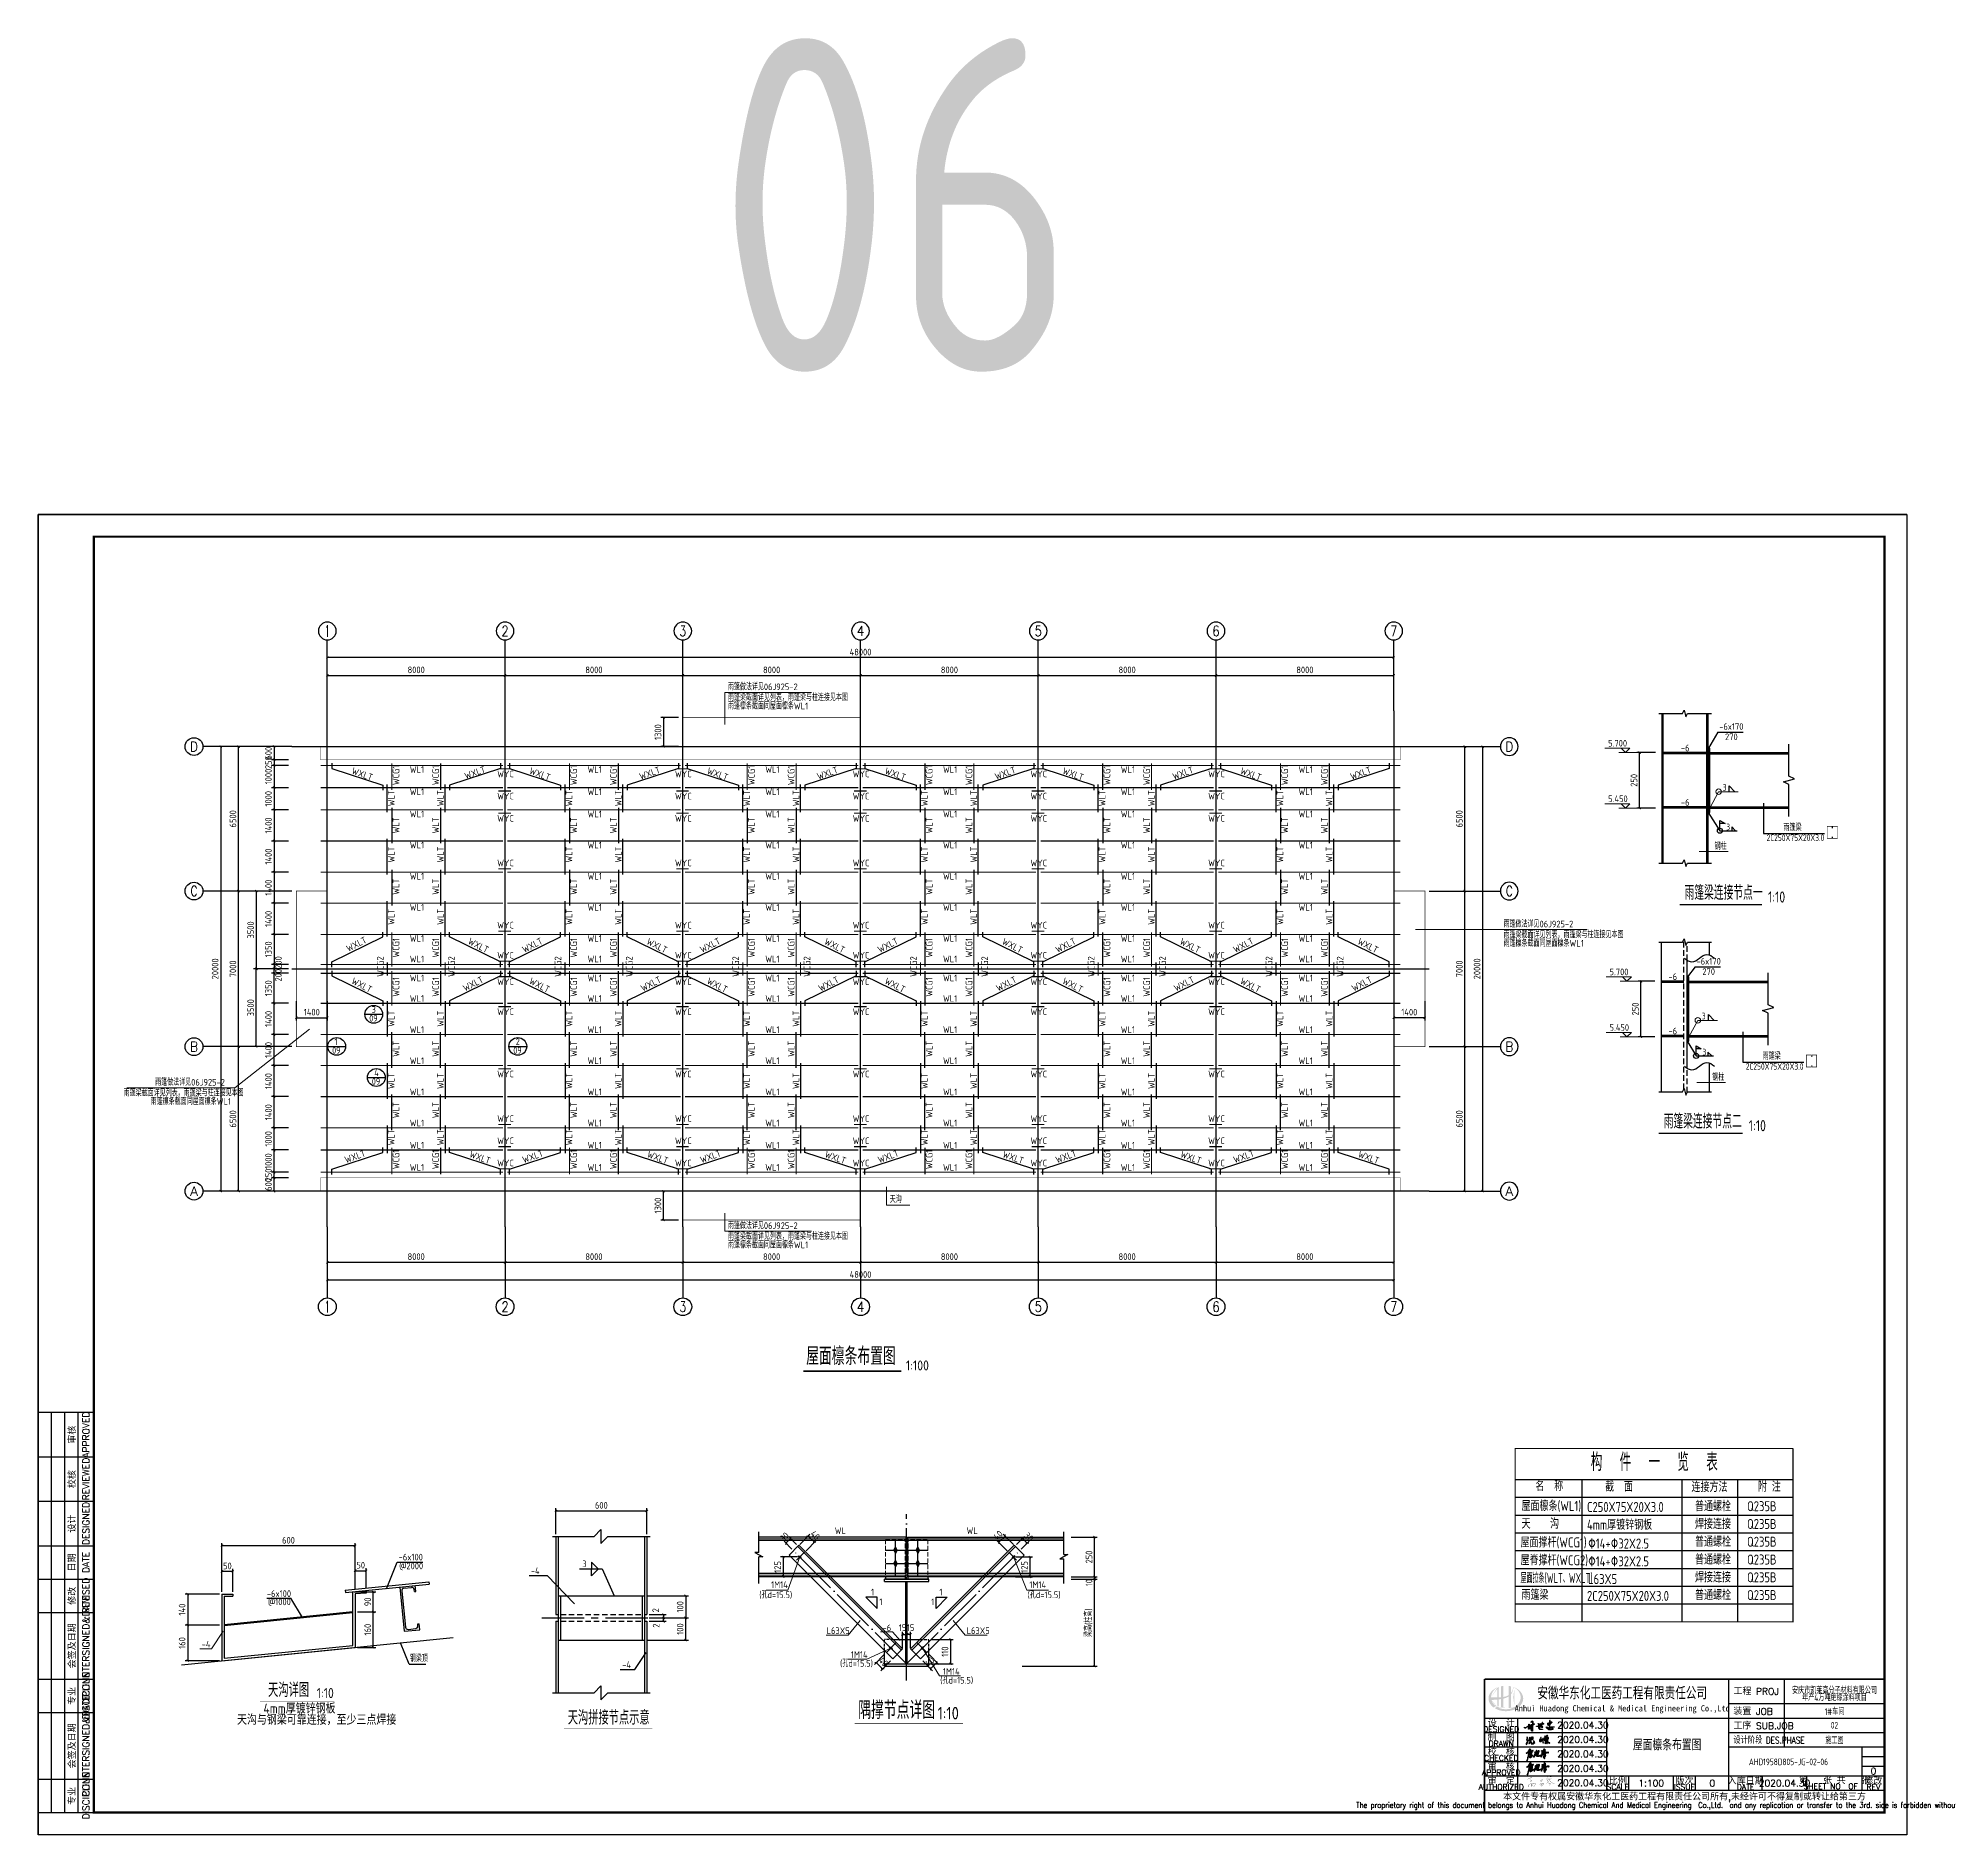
# Model space of a CAD drawing. Header units: millimetres. Extents: x 866561 to 876967, y 40200 to 44891.
# Drawn here: x 871294 to 872154, y 40205 to 41013 of the extents above; entities that cross this region are included whole.
import ezdxf
from ezdxf.enums import TextEntityAlignment as Align

# ---------------------------------------------------------------- set-up
doc = ezdxf.new("R2010")
doc.units = ezdxf.units.MM
doc.header["$LTSCALE"] = 1000
doc.header["$MEASUREMENT"] = 0
for name, pattern in [('( Hidden )', [0.375, 0.25, -0.125]), ('3', [500, 300, -200]), ('center2', [28.575, 19.05, -3.175, 3.175, -3.175]), ('DASH', [0.35, 0.25, -0.1]), ('DASHED', [117.236842, 78.157895, -39.078947]), ('DOTE', [2.42, 2, -0.2, 0.02, -0.2])]:
    doc.linetypes.add(name, pattern=pattern)
for name, color, linetype in [('10', 7, 'Continuous'), ('1111', 134, 'Continuous'), ('1307', 7, 'Continuous'), ('AXIS', 3, 'Continuous'), ('AXIS_TEXT', 7, 'Continuous'), ('D1', 112, 'Continuous'), ('D2', 6, 'Continuous'), ('DIM', 7, 'Continuous'), ('DOTE', 1, 'DOTE'), ('FEN', 21, 'Continuous'), ('HATCH', 8, 'Continuous'), ('M_Prof', 2, 'Continuous'), ('M_Thin', 7, 'Continuous'), ('NUM', 7, 'Continuous'), ('PUB_TEXT', 7, 'Continuous'), ('SHI', 3, 'Continuous'), ('WALL', 2, 'Continuous'), ('文字', 7, 'Continuous'), ('构件表__表格和文字', 7, 'Continuous'), ('柱子', 8, 'Continuous'), ('标注', 7, 'Continuous'), ('桩', 6, 'Continuous'), ('梁', 4, 'Continuous'), ('梁虚线', 134, '3'), ('梁集中标注', 2, 'Continuous'), ('檩条', 34, 'Continuous'), ('水平标注', 2, 'Continuous'), ('索引符号标注', 253, 'Continuous')]:
    doc.layers.add(name, color=color, linetype=linetype)
for name, color, linetype, lineweight in [('_0', 7, 'Continuous', 25), ('D3', 62, 'Continuous', 9), ('LZ', 64, 'Continuous', 9), ('数字', 3, 'Continuous', 9), ('细实线', 1, 'Continuous', 20), ('零部件', 3, 'Continuous', 5)]:
    doc.layers.add(name, color=color, linetype=linetype, lineweight=lineweight)
doc.styles.add('_TCH_AXIS', font='COMPLEX', dxfattribs={"bigfont": 'GBCBIG'})
doc.styles.add('COMPLEX', font='COMPLEX')
doc.styles.add('ECEC_TK', font='txt_l.shx', dxfattribs={"bigfont": 'hztxt_l.shx'})
doc.styles.add('ECEC_TQ', font='txt_l.shx', dxfattribs={"bigfont": 'hztxt_l.shx'})
doc.styles.add('ECEC_TQ_S', font='')
doc.styles.add('GBHZ', font='gbenor.shx', dxfattribs={"width": 0.9, "bigfont": 'gbcbig.shx'})
doc.styles.add('TS', font='tssdeng.shx', dxfattribs={"width": 0.8, "height": 2.5, "bigfont": 'tssdchn.shx'})
doc.styles.add('TSSD_Dimension', font='Tssdeng.shx', dxfattribs={"width": 0.7, "bigfont": 'hztxt.shx'})
doc.styles.add('TSSD_REIN', font='tssdeng.shx', dxfattribs={"width": 0.7, "bigfont": 'tssdchn.shx'})
doc.styles.get('ECEC_TQ_S').set_extended_font_data('SimSun')
doc.dimstyles.new('Y10', dxfattribs={"dimscale": 0, "dimtxt": 3, "dimasz": 0.01, "dimexe": 1.2, "dimexo": 1, "dimgap": 1, "dimtad": 1, "dimdec": 0, "dimlfac": 10, "dimzin": 0, "dimdsep": 46, "dimtxsty": 'GBHZ', "dimblk1": 'DX', "dimblk2": 'DX', "dimsah": 1, "dimcen": 0.09, "dimdle": 1, "dimadec": 0, "dimazin": 0, "dimtfac": 1, "dimtdec": 0, "dimtix": 1, "dimtmove": 2, "dimatfit": 3, "dimldrblk": 'DX', "dimfxl": 0, "dimtolj": 1, "dimtzin": 0, "dimarcsym": 0})
doc.dimstyles.new('Y100', dxfattribs={"dimscale": 0, "dimtxt": 3, "dimasz": 0.01, "dimexe": 1.2, "dimexo": 2, "dimgap": 1, "dimtad": 1, "dimdec": 0, "dimlfac": 100, "dimzin": 0, "dimdsep": 46, "dimtxsty": 'GBHZ', "dimblk": 'DX', "dimcen": 0.09, "dimdle": 1, "dimclrd": 7, "dimclre": 7, "dimclrt": 7, "dimadec": 0, "dimazin": 0, "dimtfac": 1, "dimtdec": 0, "dimtix": 1, "dimtmove": 2, "dimatfit": 3, "dimldrblk": 'DX', "dimfxl": 0, "dimtolj": 1, "dimtzin": 0, "dimarcsym": 0})

msp = doc.modelspace()

# ---------------------------------------------------------------- texts
at = {"ltscale": 2, "style": 'GBHZ'}
msp.add_text('1:100', height=4.5, rotation=0.204441, dxfattribs=at).set_placement((871684.14, 40413.601))
at = {"style": 'ECEC_TK'}
for s, p in [('审核', (871308.569, 40384.747)), ('APPROVED', (871315.069, 40384.747)), ('REVIEWED', (871315.069, 40364.747)), ('校核', (871308.569, 40364.747)), ('DESIGNED', (871315.069, 40344.747)), ('设计', (871308.569, 40344.747)), ('日期', (871308.569, 40327.247)), ('DATE', (871315.069, 40327.247)), ('REVISED', (871315.069, 40312.247)), ('修改', (871308.569, 40312.247)), ('COUNTERSIGNED&DATE', (871315.069, 40289.747)), ('会签及日期', (871308.569, 40289.747)), ('DISCIPLINE', (871315.069, 40267.247)), ('专业', (871308.569, 40267.247)), ('COUNTERSIGNED&DATE', (871315.069, 40244.747)), ('会签及日期', (871308.569, 40244.747)), ('DISCIPLINE', (871315.069, 40222.247)), ('专业', (871308.569, 40222.247))]:
    msp.add_text(s, height=3, rotation=90, dxfattribs=at).set_placement(p, align=Align.MIDDLE)
for s, height, style, width, p in [('安徽华东化工医药工程有限责任公司', 5, 'ECEC_TQ_S', 0.7, (872006.518, 40268.747)), ('Anhui Huadong Chemical & Medical Engineering Co.,Ltd', 2.8, 'ECEC_TQ_S', 0.85, (872006.518, 40261.247)), ('The proprietary right of this document belongs to Anhui Huadong Chemical And Medical Engineering  Co.,Ltd.  and any replication or transfer to the 3rd. side is forbidden without its permission. ', 2.5, 'ECEC_TQ', 0.72, (872034.569, 40217.747))]:
    msp.add_text(s, height=height, dxfattribs=dict(style=style, width=width)).set_placement(p, align=Align.MIDDLE)
at = {"style": 'ECEC_TQ'}
for s, p in [('工程 PROJ', (872056.569, 40267.747)), ('装置 JOB', (872056.569, 40258.747)), ('工序 SUB.JOB', (872056.569, 40252.247))]:
    msp.add_text(s, height=3, dxfattribs=at).set_placement(p)
for s, height, p in [('DESIGNED', 2.5, (871952.069, 40252.247)), ('制  图', 3, (871952.069, 40248.747)), ('设  计', 3, (871952.069, 40255.247)), ('CHECKED', 2.5, (871952.069, 40239.247)), ('DRAWN', 2.5, (871952.069, 40245.747)), ('校  核', 3, (871952.069, 40242.247)), ('APPROVED', 2.5, (871952.069, 40232.747)), ('审  核', 3, (871952.069, 40235.747)), ('AUTHORIZED', 2.5, (871952.069, 40226.247)), ('审  定', 3, (871952.069, 40229.247)), ('本文件专有权属安徽华东化工医药工程有限责任公司所有,未经许可不得复制或转让给第三方', 3, (872034.569, 40221.747)), ('SCALE', 2.5, (872004.569, 40226.247)), ('比例', 3, (872004.569, 40229.247)), ('ISSUE', 2.5, (872034.569, 40226.247)), ('版次', 3, (872034.569, 40229.247)), ('入库日期', 3, (872062.069, 40229.247)), ('DATE', 2.5, (872062.069, 40226.247)), ('第   张 共   张', 3, (872102.069, 40229.497)), ('SHEET NO  OF  ', 2.5, (872102.069, 40226.497)), ('修改', 3, (872119.569, 40229.247)), ('REV', 2.5, (872119.569, 40226.247))]:
    msp.add_text(s, height=height, dxfattribs=at).set_placement(p, align=Align.MIDDLE)
at = {"style": 'ECEC_TQ', "width": 0.8}
msp.add_text('设计阶段 DES.PHASE', height=3, dxfattribs=at).set_placement((872056.569, 40245.747))
at = {"style": 'ECEC_TQ'}
for tag, text, p in [('2020.04.30', ' ', (871988.813, 40254.075)), ('2020.04.30', ' ', (871988.813, 40247.575)), ('2020.04.30', ' ', (871988.813, 40241.075)), ('2020.04.30', ' ', (871988.813, 40234.575)), ('0', '0', (872119.569, 40233.413)), ('2020.04.30', ' ', (871988.813, 40228.075)), ('1:100', '1:100', (872019.569, 40227.997)), ('0', '0', (872047.069, 40227.997)), ('2020.04.30', ' ', (872079.569, 40227.997))]:
    msp.add_attdef(tag, text=text, height=3, dxfattribs=at).set_placement(p, align=Align.MIDDLE)
at = {"layer": '10', "style": 'GBHZ', "width": 0.9}
for s, p in [('雨篷梁连接节点一', (872034.588, 40625.336)), ('雨篷梁连接节点二', (872025.211, 40522.467))]:
    msp.add_text(s, height=6.5, dxfattribs=at).set_placement(p)
at = {"layer": '1111', "style": 'TSSD_REIN', "width": 0.7}
for s, rotation, p in [('2C250X75X20X3.0', 0.000002, (872071.512, 40651.773)), ('雨篷梁', 359.999998, (872079.069, 40656.375)), ('钢柱', 0.000002, (872048.098, 40647.941)), ('2C250X75X20X3.0', 0.000002, (872062.135, 40548.904)), ('雨篷梁', 359.999998, (872069.692, 40553.507)), ('钢柱', 0.000002, (872047.005, 40544.031))]:
    msp.add_text(s, height=3, rotation=rotation, dxfattribs=at).set_placement(p)
at = {"layer": '1307'}
for s, height, style, width, p in [('雨篷做法详见06J925-2', 3, 'GBHZ', 0.9, (871603.994, 40719.674)), ('雨篷梁截面详见列表，雨篷梁与柱连接见本图', 3, 'GBHZ', 0.9, (871603.994, 40714.916)), ('雨篷檩条截面同屋面檩条WL1', 3, 'GBHZ', 0.9, (871603.994, 40711.042)), ('-6x170', 3, 'GBHZ', 0.9, (872050.168, 40701.823)), ('5.700', 3, 'GBHZ', 0.9, (872000.205, 40694.295)), ('270', 3, 'GBHZ', 0.9, (872052.799, 40697.18)), ('-6', 3, 'GBHZ', 0.9, (872032.949, 40692.155)), ('WL1', 3, 'GBHZ', 0.9, (871460.812, 40682.466)), ('WL1', 3, 'GBHZ', 0.9, (871540.812, 40682.466)), ('WL1', 3, 'GBHZ', 0.9, (871620.812, 40682.466)), ('WL1', 3, 'GBHZ', 0.9, (871700.812, 40682.466)), ('WL1', 3, 'GBHZ', 0.9, (871780.812, 40682.466)), ('WL1', 3, 'GBHZ', 0.9, (871860.812, 40682.466)), ('WL1', 3, 'GBHZ', 0.9, (871460.812, 40672.466)), ('WL1', 3, 'GBHZ', 0.9, (871540.812, 40672.466)), ('WL1', 3, 'GBHZ', 0.9, (871620.812, 40672.466)), ('WL1', 3, 'GBHZ', 0.9, (871700.812, 40672.466)), ('WL1', 3, 'GBHZ', 0.9, (871780.812, 40672.466)), ('WL1', 3, 'GBHZ', 0.9, (871860.812, 40672.466)), ('5.450', 3, 'GBHZ', 0.9, (872000.205, 40669.291)), ('-6', 3, 'GBHZ', 0.9, (872032.949, 40667.694)), ('3', 3, 'TSSD_Dimension', 0.7, (872051.752, 40674.443)), ('WL1', 3, 'GBHZ', 0.9, (871460.812, 40662.466)), ('WL1', 3, 'GBHZ', 0.9, (871540.812, 40662.466)), ('WL1', 3, 'GBHZ', 0.9, (871620.812, 40662.466)), ('WL1', 3, 'GBHZ', 0.9, (871700.812, 40662.466)), ('WL1', 3, 'GBHZ', 0.9, (871780.812, 40662.466)), ('WL1', 3, 'GBHZ', 0.9, (871860.812, 40662.466)), ('3', 3, 'TSSD_Dimension', 0.7, (872053.344, 40656.645)), ('WL1', 3, 'GBHZ', 0.9, (871460.812, 40648.466)), ('WL1', 3, 'GBHZ', 0.9, (871540.812, 40648.466)), ('WL1', 3, 'GBHZ', 0.9, (871620.812, 40648.466)), ('WL1', 3, 'GBHZ', 0.9, (871700.812, 40648.466)), ('WL1', 3, 'GBHZ', 0.9, (871780.812, 40648.466)), ('WL1', 3, 'GBHZ', 0.9, (871860.812, 40648.466)), ('WL1', 3, 'GBHZ', 0.9, (871460.812, 40634.466)), ('WL1', 3, 'GBHZ', 0.9, (871540.812, 40634.466)), ('WL1', 3, 'GBHZ', 0.9, (871620.812, 40634.466)), ('WL1', 3, 'GBHZ', 0.9, (871700.812, 40634.466)), ('WL1', 3, 'GBHZ', 0.9, (871780.812, 40634.466)), ('WL1', 3, 'GBHZ', 0.9, (871860.812, 40634.466)), ('1:10', 5, 'GBHZ', 0.9, (872072.15, 40624.111, -0.009)), ('WL1', 3, 'GBHZ', 0.9, (871460.812, 40620.466)), ('WL1', 3, 'GBHZ', 0.9, (871540.812, 40620.466)), ('WL1', 3, 'GBHZ', 0.9, (871620.812, 40620.466)), ('WL1', 3, 'GBHZ', 0.9, (871700.812, 40620.466)), ('WL1', 3, 'GBHZ', 0.9, (871780.812, 40620.466)), ('WL1', 3, 'GBHZ', 0.9, (871860.812, 40620.466)), ('雨篷做法详见06J925-2', 3, 'GBHZ', 0.9, (871953.098, 40612.948)), ('雨篷梁截面详见列表，雨篷梁与柱连接见本图', 3, 'GBHZ', 0.9, (871953.098, 40608.19)), ('WL1', 3, 'GBHZ', 0.9, (871460.812, 40606.466)), ('WL1', 3, 'GBHZ', 0.9, (871540.812, 40606.466)), ('WL1', 3, 'GBHZ', 0.9, (871620.812, 40606.466)), ('WL1', 3, 'GBHZ', 0.9, (871700.812, 40606.466)), ('WL1', 3, 'GBHZ', 0.9, (871780.812, 40606.466)), ('WL1', 3, 'GBHZ', 0.9, (871860.812, 40606.466)), ('雨篷檩条截面同屋面檩条WL1', 3, 'GBHZ', 0.9, (871953.098, 40604.316)), ('WL1', 3, 'GBHZ', 0.9, (871460.812, 40597.238)), ('WL1', 3, 'GBHZ', 0.9, (871540.812, 40597.238)), ('WL1', 3, 'GBHZ', 0.9, (871620.812, 40597.238)), ('WL1', 3, 'GBHZ', 0.9, (871700.812, 40597.238)), ('WL1', 3, 'GBHZ', 0.9, (871780.812, 40597.238)), ('WL1', 3, 'GBHZ', 0.9, (871860.812, 40597.238)), ('5.700', 3, 'GBHZ', 0.9, (872000.828, 40591.426)), ('-6x170', 3, 'GBHZ', 0.9, (872039.965, 40596.206)), ('270', 3, 'GBHZ', 0.9, (872042.596, 40591.563)), ('WL1', 3, 'GBHZ', 0.9, (871460.812, 40588.688)), ('WL1', 3, 'GBHZ', 0.9, (871540.812, 40588.688)), ('WL1', 3, 'GBHZ', 0.9, (871620.812, 40588.688)), ('WL1', 3, 'GBHZ', 0.9, (871700.812, 40588.688)), ('WL1', 3, 'GBHZ', 0.9, (871780.812, 40588.688)), ('WL1', 3, 'GBHZ', 0.9, (871860.812, 40588.688)), ('-6', 3, 'GBHZ', 0.9, (872027.346, 40589.287)), ('WL1', 3, 'GBHZ', 0.9, (871460.812, 40579.46)), ('WL1', 3, 'GBHZ', 0.9, (871540.812, 40579.46)), ('WL1', 3, 'GBHZ', 0.9, (871620.812, 40579.46)), ('WL1', 3, 'GBHZ', 0.9, (871700.812, 40579.46)), ('WL1', 3, 'GBHZ', 0.9, (871780.812, 40579.46)), ('WL1', 3, 'GBHZ', 0.9, (871860.812, 40579.46)), ('WL1', 3, 'GBHZ', 0.9, (871460.812, 40565.46)), ('WL1', 3, 'GBHZ', 0.9, (871540.812, 40565.46)), ('WL1', 3, 'GBHZ', 0.9, (871620.812, 40565.46)), ('WL1', 3, 'GBHZ', 0.9, (871700.812, 40565.46)), ('WL1', 3, 'GBHZ', 0.9, (871780.812, 40565.46)), ('WL1', 3, 'GBHZ', 0.9, (871860.812, 40565.46)), ('5.450', 3, 'GBHZ', 0.9, (872000.828, 40566.423)), ('-6', 3, 'GBHZ', 0.9, (872027.346, 40564.826)), ('3', 3, 'TSSD_Dimension', 0.7, (872042.375, 40571.575)), ('3', 3, 'TSSD_Dimension', 0.7, (872042.609, 40555.329)), ('WL1', 3, 'GBHZ', 0.9, (871460.812, 40551.46)), ('WL1', 3, 'GBHZ', 0.9, (871540.812, 40551.46)), ('WL1', 3, 'GBHZ', 0.9, (871620.812, 40551.46)), ('WL1', 3, 'GBHZ', 0.9, (871700.812, 40551.46)), ('WL1', 3, 'GBHZ', 0.9, (871780.812, 40551.46)), ('WL1', 3, 'GBHZ', 0.9, (871860.812, 40551.46)), ('雨篷做法详见06J925-2', 3, 'GBHZ', 0.9, (871346.2, 40541.776)), ('雨篷梁截面详见列表，雨篷梁与柱连接见本图', 3, 'GBHZ', 0.9, (871332.034, 40537.017)), ('雨篷檩条截面同屋面檩条WL1', 3, 'GBHZ', 0.9, (871344.205, 40533.143)), ('WL1', 3, 'GBHZ', 0.9, (871460.812, 40537.46)), ('WL1', 3, 'GBHZ', 0.9, (871540.812, 40537.46)), ('WL1', 3, 'GBHZ', 0.9, (871620.812, 40537.46)), ('WL1', 3, 'GBHZ', 0.9, (871700.812, 40537.46)), ('WL1', 3, 'GBHZ', 0.9, (871780.812, 40537.46)), ('WL1', 3, 'GBHZ', 0.9, (871860.812, 40537.46)), ('WL1', 3, 'GBHZ', 0.9, (871460.812, 40523.46)), ('WL1', 3, 'GBHZ', 0.9, (871540.812, 40523.46)), ('WL1', 3, 'GBHZ', 0.9, (871620.812, 40523.46)), ('WL1', 3, 'GBHZ', 0.9, (871700.812, 40523.46)), ('WL1', 3, 'GBHZ', 0.9, (871780.812, 40523.46)), ('WL1', 3, 'GBHZ', 0.9, (871860.812, 40523.46)), ('1:10', 5, 'GBHZ', 0.9, (872063.481, 40521.243, -0.009)), ('WL1', 3, 'GBHZ', 0.9, (871460.812, 40513.46)), ('WL1', 3, 'GBHZ', 0.9, (871540.812, 40513.46)), ('WL1', 3, 'GBHZ', 0.9, (871620.812, 40513.46)), ('WL1', 3, 'GBHZ', 0.9, (871700.812, 40513.46)), ('WL1', 3, 'GBHZ', 0.9, (871780.812, 40513.46)), ('WL1', 3, 'GBHZ', 0.9, (871860.812, 40513.46)), ('WL1', 3, 'GBHZ', 0.9, (871460.812, 40503.46)), ('WL1', 3, 'GBHZ', 0.9, (871540.812, 40503.46)), ('WL1', 3, 'GBHZ', 0.9, (871620.812, 40503.46)), ('WL1', 3, 'GBHZ', 0.9, (871700.812, 40503.46)), ('WL1', 3, 'GBHZ', 0.9, (871780.812, 40503.46)), ('WL1', 3, 'GBHZ', 0.9, (871860.812, 40503.46)), ('天沟', 3, 'GBHZ', 0.9, (871676.842, 40489.021)), ('雨篷做法详见06J925-2', 3, 'GBHZ', 0.9, (871603.994, 40477.255)), ('雨篷梁截面详见列表，雨篷梁与柱连接见本图', 3, 'GBHZ', 0.9, (871603.994, 40472.497)), ('雨篷檩条截面同屋面檩条WL1', 3, 'GBHZ', 0.9, (871603.994, 40468.623))]:
    msp.add_text(s, height=height, dxfattribs=dict(at, style=style, width=width)).set_placement(p)
at = {"layer": '1307', "style": 'GBHZ', "width": 0.9}
for s, rotation, p in [('WXLT', 340.012802, (871434.365, 40682.179)), ('WCG1', 90, (871456.082, 40676.96)), ('WCG1', 90, (871473.963, 40676.96)), ('WXLT', 19.987198, (871486.094, 40679.524)), ('WXLT', 340.012802, (871514.311, 40682.179)), ('WCG1', 90, (871536.082, 40676.96)), ('WCG1', 90, (871553.963, 40676.96)), ('WXLT', 19.987198, (871564.778, 40679.288)), ('WXLT', 340.012802, (871594.311, 40682.179)), ('WCG1', 90, (871616.082, 40676.96)), ('WCG1', 90, (871633.963, 40676.96)), ('WXLT', 19.987198, (871644.778, 40679.288)), ('WXLT', 340.012802, (871674.311, 40682.179)), ('WCG1', 90, (871696.082, 40676.96)), ('WCG1', 90, (871713.963, 40676.96)), ('WXLT', 19.987198, (871724.778, 40679.288)), ('WXLT', 340.012802, (871754.311, 40682.179)), ('WCG1', 90, (871776.082, 40676.96)), ('WCG1', 90, (871793.963, 40676.96)), ('WXLT', 19.987198, (871804.778, 40679.288)), ('WXLT', 340.012802, (871834.311, 40682.179)), ('WCG1', 90, (871856.082, 40676.96)), ('WCG1', 90, (871873.963, 40676.96)), ('WXLT', 19.987198, (871884.778, 40679.288)), ('WLT', 90, (871453.935, 40667.447)), ('WLT', 90, (871476.111, 40667.447)), ('WLT', 90, (871533.935, 40667.447)), ('WLT', 90, (871556.111, 40667.447)), ('WLT', 90, (871613.935, 40667.447)), ('WLT', 90, (871636.111, 40667.447)), ('WLT', 90, (871693.935, 40667.447)), ('WLT', 90, (871716.111, 40667.447)), ('WLT', 90, (871773.935, 40667.447)), ('WLT', 90, (871796.111, 40667.447)), ('WLT', 90, (871853.935, 40667.447)), ('WLT', 90, (871876.111, 40667.447)), ('WLT', 90, (871456.082, 40655.23)), ('WLT', 90, (871473.963, 40655.23)), ('WLT', 90, (871536.082, 40655.23)), ('WLT', 90, (871553.963, 40655.23)), ('WLT', 90, (871616.082, 40655.23)), ('WLT', 90, (871633.963, 40655.23)), ('WLT', 90, (871696.082, 40655.23)), ('WLT', 90, (871713.963, 40655.23)), ('WLT', 90, (871776.082, 40655.23)), ('WLT', 90, (871793.963, 40655.23)), ('WLT', 90, (871856.082, 40655.23)), ('WLT', 90, (871873.963, 40655.23)), ('WLT', 90, (871453.935, 40642.1)), ('WLT', 90, (871476.111, 40642.1)), ('WLT', 90, (871533.935, 40642.1)), ('WLT', 90, (871556.111, 40642.1)), ('WLT', 90, (871613.935, 40642.1)), ('WLT', 90, (871636.111, 40642.1)), ('WLT', 90, (871693.935, 40642.1)), ('WLT', 90, (871716.111, 40642.1)), ('WLT', 90, (871773.935, 40642.1)), ('WLT', 90, (871796.111, 40642.1)), ('WLT', 90, (871853.935, 40642.1)), ('WLT', 90, (871876.111, 40642.1)), ('WLT', 90, (871456.082, 40627.63)), ('WLT', 90, (871473.963, 40627.63)), ('WLT', 90, (871536.082, 40627.63)), ('WLT', 90, (871553.963, 40627.63)), ('WLT', 90, (871616.082, 40627.63)), ('WLT', 90, (871633.963, 40627.63)), ('WLT', 90, (871696.082, 40627.63)), ('WLT', 90, (871713.963, 40627.63)), ('WLT', 90, (871776.082, 40627.63)), ('WLT', 90, (871793.963, 40627.63)), ('WLT', 90, (871856.082, 40627.63)), ('WLT', 90, (871873.963, 40627.63)), ('WLT', 90, (871453.935, 40614.1)), ('WLT', 90, (871476.111, 40614.1)), ('WLT', 90, (871533.935, 40614.1)), ('WLT', 90, (871556.111, 40614.1)), ('WLT', 90, (871613.935, 40614.1)), ('WLT', 90, (871636.111, 40614.1)), ('WLT', 90, (871693.935, 40614.1)), ('WLT', 90, (871716.111, 40614.1)), ('WLT', 90, (871773.935, 40614.1)), ('WLT', 90, (871796.111, 40614.1)), ('WLT', 90, (871853.935, 40614.1)), ('WLT', 90, (871876.111, 40614.1)), ('WXLT', 27.273446, (871433.169, 40601.853)), ('WCG1', 90, (871456.082, 40599.383)), ('WCG1', 90, (871473.963, 40599.383)), ('WXLT', 332.726554, (871486.699, 40605.736)), ('WXLT', 27.273446, (871512.37, 40601.38)), ('WCG1', 90, (871536.082, 40599.383)), ('WCG1', 90, (871553.963, 40599.383)), ('WXLT', 332.726554, (871567.06, 40605.624)), ('WXLT', 27.273446, (871592.37, 40601.38)), ('WCG1', 90, (871616.082, 40599.383)), ('WCG1', 90, (871633.963, 40599.383)), ('WXLT', 332.726554, (871647.06, 40605.624)), ('WXLT', 27.273446, (871672.37, 40601.38)), ('WCG1', 90, (871696.082, 40599.383)), ('WCG1', 90, (871713.963, 40599.383)), ('WXLT', 332.726554, (871727.06, 40605.624)), ('WXLT', 27.273446, (871752.37, 40601.38)), ('WCG1', 90, (871776.082, 40599.383)), ('WCG1', 90, (871793.963, 40599.383)), ('WXLT', 332.726554, (871807.06, 40605.624)), ('WXLT', 27.273446, (871832.37, 40601.38)), ('WCG1', 90, (871856.082, 40599.383)), ('WCG1', 90, (871873.963, 40599.383)), ('WXLT', 332.726554, (871887.06, 40605.624)), ('WCG2', 90, (871448.989, 40590.674)), ('WCG2', 90, (871481.057, 40590.674)), ('WCG2', 90, (871528.989, 40590.674)), ('WCG2', 90, (871561.057, 40590.674)), ('WCG2', 90, (871608.989, 40590.674)), ('WCG2', 90, (871641.057, 40590.674)), ('WCG2', 90, (871688.989, 40590.674)), ('WCG2', 90, (871721.057, 40590.674)), ('WCG2', 90, (871768.989, 40590.674)), ('WCG2', 90, (871801.057, 40590.674)), ('WCG2', 90, (871848.989, 40590.674)), ('WCG2', 90, (871881.057, 40590.674)), ('WXLT', 332.726554, (871434.21, 40587.848)), ('WCG1', 90, (871456.082, 40581.77)), ('WCG1', 90, (871473.963, 40581.77)), ('WXLT', 27.273446, (871485.703, 40583.999)), ('WXLT', 332.726554, (871514.21, 40587.848)), ('WCG1', 90, (871536.082, 40581.77)), ('WCG1', 90, (871553.963, 40581.77)), ('WXLT', 27.273446, (871565.703, 40583.999)), ('WXLT', 332.726554, (871594.21, 40587.848)), ('WCG1', 90, (871616.082, 40581.77)), ('WCG1', 90, (871633.963, 40581.77)), ('WXLT', 27.273446, (871645.703, 40583.999)), ('WXLT', 332.726554, (871674.21, 40587.848)), ('WCG1', 90, (871696.082, 40581.77)), ('WCG1', 90, (871713.963, 40581.77)), ('WXLT', 27.273446, (871725.703, 40583.999)), ('WXLT', 332.726554, (871754.21, 40587.848)), ('WCG1', 90, (871776.082, 40581.77)), ('WCG1', 90, (871793.963, 40581.77)), ('WXLT', 27.273446, (871805.703, 40583.999)), ('WXLT', 332.726554, (871834.21, 40587.848)), ('WCG1', 90, (871856.082, 40581.77)), ('WCG1', 90, (871873.963, 40581.77)), ('WXLT', 27.273446, (871885.703, 40583.999)), ('WLT', 90, (871453.935, 40568.253)), ('WLT', 90, (871476.111, 40568.253)), ('WLT', 90, (871533.935, 40568.253)), ('WLT', 90, (871556.111, 40568.253)), ('WLT', 90, (871613.935, 40568.253)), ('WLT', 90, (871636.111, 40568.253)), ('WLT', 90, (871693.935, 40568.253)), ('WLT', 90, (871716.111, 40568.253)), ('WLT', 90, (871773.935, 40568.253)), ('WLT', 90, (871796.111, 40568.253)), ('WLT', 90, (871853.935, 40568.253)), ('WLT', 90, (871876.111, 40568.253)), ('WLT', 90, (871456.082, 40554.723)), ('WLT', 90, (871473.963, 40554.723)), ('WLT', 90, (871536.082, 40554.723)), ('WLT', 90, (871553.963, 40554.723)), ('WLT', 90, (871616.082, 40554.723)), ('WLT', 90, (871633.963, 40554.723)), ('WLT', 90, (871696.082, 40554.723)), ('WLT', 90, (871713.963, 40554.723)), ('WLT', 90, (871776.082, 40554.723)), ('WLT', 90, (871793.963, 40554.723)), ('WLT', 90, (871856.082, 40554.723)), ('WLT', 90, (871873.963, 40554.723)), ('WLT', 90, (871453.935, 40540.253)), ('WLT', 90, (871476.111, 40540.253)), ('WLT', 90, (871533.935, 40540.253)), ('WLT', 90, (871556.111, 40540.253)), ('WLT', 90, (871613.935, 40540.253)), ('WLT', 90, (871636.111, 40540.253)), ('WLT', 90, (871693.935, 40540.253)), ('WLT', 90, (871716.111, 40540.253)), ('WLT', 90, (871773.935, 40540.253)), ('WLT', 90, (871796.111, 40540.253)), ('WLT', 90, (871853.935, 40540.253)), ('WLT', 90, (871876.111, 40540.253)), ('WLT', 90, (871456.082, 40527.123)), ('WLT', 90, (871473.963, 40527.123)), ('WLT', 90, (871536.082, 40527.123)), ('WLT', 90, (871553.963, 40527.123)), ('WLT', 90, (871616.082, 40527.123)), ('WLT', 90, (871633.963, 40527.123)), ('WLT', 90, (871696.082, 40527.123)), ('WLT', 90, (871713.963, 40527.123)), ('WLT', 90, (871776.082, 40527.123)), ('WLT', 90, (871793.963, 40527.123)), ('WLT', 90, (871856.082, 40527.123)), ('WLT', 90, (871873.963, 40527.123)), ('WLT', 90, (871453.935, 40514.906)), ('WLT', 90, (871476.111, 40514.906)), ('WLT', 90, (871533.935, 40514.906)), ('WLT', 90, (871556.111, 40514.906)), ('WLT', 90, (871613.935, 40514.906)), ('WLT', 90, (871636.111, 40514.906)), ('WLT', 90, (871693.935, 40514.906)), ('WLT', 90, (871716.111, 40514.906)), ('WLT', 90, (871773.935, 40514.906)), ('WLT', 90, (871796.111, 40514.906)), ('WLT', 90, (871853.935, 40514.906)), ('WLT', 90, (871876.111, 40514.906)), ('WXLT', 19.987198, (871432.138, 40506.828)), ('WCG1', 90, (871456.082, 40504.193)), ('WCG1', 90, (871473.963, 40504.193)), ('WXLT', 340.012802, (871487.347, 40509.699)), ('WXLT', 19.987198, (871512.138, 40506.828)), ('WCG1', 90, (871536.082, 40504.193)), ('WCG1', 90, (871553.963, 40504.193)), ('WXLT', 340.012802, (871567.347, 40509.699)), ('WXLT', 19.987198, (871592.138, 40506.828)), ('WCG1', 90, (871616.082, 40504.193)), ('WCG1', 90, (871633.963, 40504.193)), ('WXLT', 340.012802, (871647.347, 40509.699)), ('WXLT', 19.987198, (871672.138, 40506.828)), ('WCG1', 90, (871696.082, 40504.193)), ('WCG1', 90, (871713.963, 40504.193)), ('WXLT', 340.012802, (871727.347, 40509.699)), ('WXLT', 19.987198, (871752.138, 40506.828)), ('WCG1', 90, (871776.082, 40504.193)), ('WCG1', 90, (871793.963, 40504.193)), ('WXLT', 340.012802, (871807.347, 40509.699)), ('WXLT', 19.987198, (871832.138, 40506.828)), ('WCG1', 90, (871856.082, 40504.193)), ('WCG1', 90, (871873.963, 40504.193)), ('WXLT', 340.012802, (871887.347, 40509.699))]:
    msp.add_text(s, height=3, rotation=rotation, dxfattribs=at).set_placement(p)
at = {"layer": 'AXIS', "style": 'GBHZ', "width": 0.9}
for s, p in [('-6x100', (871455.818, 40328.143, 5)), ('@2000', (871456.027, 40324.184, 5)), ('3', (871538.493, 40325.12, 23)), ('-4', (871515.304, 40321.979)), ('-6x100', (871396.492, 40311.718, -5.397)), ('@1000', (871396.964, 40308.021, 10)), ('-4', (871367.152, 40288.978)), ('钢梁顶', (871460.839, 40282.554, 5)), ('-4', (871556.41, 40279.784))]:
    msp.add_text(s, height=3, dxfattribs=at).set_placement(p)
at = {"layer": 'AXIS', "style": 'TSSD_REIN', "width": 0.7}
for s, p in [('安庆市凯莱高分子材料有限公司', (872102.069, 40270.023)), ('年产4万吨绝缘涂料项目', (872102.069, 40266.792)), ('1#车间', (872102.069, 40260.497)), ('施工图', (872102.069, 40247.497)), ('02', (872102.069, 40253.997)), ('AHD1958D805-JG-02-06', (872081.347, 40237.54))]:
    msp.add_text(s, height=3, dxfattribs=at).set_placement(p, align=Align.MIDDLE)
at = {"layer": 'D3', "color": 3, "style": 'GBHZ', "width": 0.9}
for s, p in [('1M14', (871623.447, 40315.738, -15.397)), ('1M14', (871739.672, 40315.738, -15.397)), ('1', (871668.416, 40312.401, -15.397)), ('1', (871672.154, 40308.029, -15.397)), ('1', (871695.483, 40308.029, -15.397)), ('1', (871699.22, 40312.401, -15.397)), ('L63X5', (871648.42, 40295.08, -15.397)), ('-6', (871673.613, 40296.315, -15.397)), ('L63X5', (871711.437, 40295.08, -15.397)), ('1M14', (871659.366, 40284.304, -15.397)), ('1M14', (871700.782, 40276.712, -15.397))]:
    msp.add_text(s, height=3, dxfattribs=at).set_placement(p)
at = {"layer": 'NUM', "style": 'GBHZ'}
msp.add_text('屋面檩条布置图', height=8, dxfattribs=at).set_placement((871639.229, 40416.069))
at = {"layer": 'PUB_TEXT', "style": 'TS', "width": 0.8}
msp.add_text('屋面檩条布置图', height=5, dxfattribs=at).set_placement((872026.735, 40245.479), align=Align.MIDDLE)
at = {"layer": '数字', "style": 'GBHZ', "width": 0.9}
for p in [(871618.096, 40311.18, -15.397), (871738.881, 40311.18, -15.397), (871654.452, 40280.355, -15.397), (871699.554, 40272.764, -15.397)]:
    msp.add_text('(孔d=15.5)', height=3, dxfattribs=at).set_placement(p)
at = {"layer": '文字', "color": 6, "style": 'GBHZ'}
for s, height, p in [('天沟详图', 6.4, (871397.04, 40266.672)), ('1:10', 4.48, (871418.923, 40266.258)), ('天沟与钢梁可靠连接，至少三点焊接', 4.48, (871383.056, 40254.243)), ('4mm厚镀锌钢板', 4.48, (871394.939, 40259.314)), ('天沟拼接节点示意', 6.4, (871531.908, 40254.277)), ('隅撑节点详图', 8, (871662.678, 40256.836, -15.397)), ('1:10', 5.6, (871698.371, 40256.64, -15.397))]:
    msp.add_text(s, height=height, dxfattribs=at).set_placement(p)
at = {"layer": '构件表__表格和文字', "style": 'GBHZ'}
for s, height, width, p in [('构  件  一  览  表', 8, 0.9, (871992.373, 40368.399)), ('名  称', 4.5, 0.9, (871967.451, 40359.355)), ('截  面', 4.5, 0.9, (871998.864, 40359.101)), ('连接方法', 4.5, 0.9, (872037.709, 40358.938)), ('附 注', 4.5, 0.9, (872067.608, 40359.059)), ('屋面檩条(WL1)', 4.5, 0.9, (871961.203, 40350.442)), ('C250X75X20X3.0', 4.5, 0.9, (871990.668, 40349.954)), ('普通螺栓', 4.5, 0.9, (872039.292, 40350.315)), ('Q235B', 4.5, 0.9, (872062.714, 40350.315)), ('天    沟', 4.5, 0.9, (871961.203, 40342.442)), ('4mm厚镀锌钢板', 4.5, 0.9, (871990.668, 40341.954)), ('焊接连接', 4.5, 0.9, (872039.292, 40342.315)), ('Q235B', 4.5, 0.9, (872062.714, 40342.315)), ('屋面撑杆(WCG1)', 4.5, 0.9, (871960.754, 40334.007)), ('%%13014+%%13032X2.5', 4.5, 0.9, (871991.167, 40333.519)), ('普通螺栓', 4.5, 0.9, (872039.292, 40334.315)), ('Q235B', 4.5, 0.9, (872062.714, 40334.315)), ('屋脊撑杆(WCG2)', 4.5, 0.9, (871960.754, 40326.007)), ('%%13014+%%13032X2.5', 4.5, 0.9, (871991.167, 40325.519)), ('普通螺栓', 4.5, 0.9, (872039.292, 40326.315)), ('Q235B', 4.5, 0.9, (872062.714, 40326.315)), ('屋面拉条(WLT、WXLT)', 4.5, 0.6, (871960.754, 40318.007)), ('L63X5', 4.5, 0.9, (871991.167, 40317.519)), ('焊接连接', 4.5, 0.9, (872039.292, 40318.315)), ('Q235B', 4.5, 0.9, (872062.714, 40318.315)), ('雨篷梁', 4.5, 0.9, (871961.203, 40310.442)), ('2C250X75X20X3.0', 4.5, 0.9, (871990.668, 40309.954)), ('普通螺栓', 4.5, 0.9, (872039.292, 40310.315)), ('Q235B', 4.5, 0.9, (872062.714, 40310.315))]:
    msp.add_text(s, height=height, dxfattribs=dict(at, width=width)).set_placement(p)
at = {"layer": '梁集中标注', "style": 'GBHZ', "width": 0.9}
msp.add_text('06', height=150, dxfattribs=at).set_placement((871599.178, 40862.949))
at = {"layer": '檩条', "color": 6, "style": 'GBHZ', "width": 0.9}
for p in [(871500.157, 40680.487), (871580.157, 40680.487), (871660.157, 40680.487), (871740.157, 40680.487), (871820.157, 40680.487), (871500.157, 40670.487), (871580.157, 40670.487), (871660.157, 40670.487), (871740.157, 40670.487), (871820.157, 40670.487), (871500.157, 40660.487), (871580.157, 40660.487), (871660.157, 40660.487), (871740.157, 40660.487), (871820.157, 40660.487), (871500.157, 40640.439), (871580.157, 40640.439), (871660.157, 40640.439), (871740.157, 40640.439), (871820.157, 40640.439), (871500.157, 40612.439), (871580.157, 40612.439), (871660.157, 40612.439), (871740.157, 40612.439), (871820.157, 40612.439), (871500.157, 40598.939), (871580.157, 40598.939), (871660.157, 40598.939), (871740.157, 40598.939), (871820.157, 40598.939), (871500.157, 40586.987), (871580.157, 40586.987), (871660.157, 40586.987), (871740.157, 40586.987), (871820.157, 40586.987), (871500.157, 40573.487), (871580.157, 40573.487), (871660.157, 40573.487), (871740.157, 40573.487), (871820.157, 40573.487), (871500.157, 40545.487), (871580.157, 40545.487), (871660.157, 40545.487), (871740.157, 40545.487), (871820.157, 40545.487), (871500.157, 40525.439), (871580.157, 40525.439), (871660.157, 40525.439), (871740.157, 40525.439), (871820.157, 40525.439), (871500.157, 40515.439), (871580.157, 40515.439), (871660.157, 40515.439), (871740.157, 40515.439), (871820.157, 40515.439), (871500.157, 40505.439), (871580.157, 40505.439), (871660.157, 40505.439), (871740.157, 40505.439), (871820.157, 40505.439)]:
    msp.add_text('WYC', height=3, dxfattribs=at).set_placement(p)
at = {"layer": '水平标注', "style": 'GBHZ', "width": 0.9}
for p in [(871652.081, 40340.055, -22.397), (871711.401, 40340.055, -22.397)]:
    msp.add_text('WL', height=3, dxfattribs=at).set_placement(p)
at = {"layer": '索引符号标注', "style": 'GBHZ'}
for s, p in [('3', (871443.657, 40574.466)), ('09', (871442.566, 40570.573)), ('09', (871425.853, 40556.126)), ('1', (871426.944, 40560.019)), ('09', (871507.392, 40556.126)), ('2', (871508.483, 40560.019)), ('09', (871443.734, 40542.146)), ('4', (871444.825, 40546.039))]:
    msp.add_text(s, height=3, dxfattribs=at).set_placement(p)

# ---------------------------------------------------------------- blocks, each defined once
blk = doc.blocks.new('DX')
at = {"color": 0, "linetype": 'ByBlock', "const_width": 40}
blk.add_lwpolyline([(-54, -51), (46, 49)], dxfattribs=at)
blk = doc.blocks.new('*D136')
at = {"layer": 'Defpoints', "color": 0, "linetype": 'ByBlock', "transparency": 16777216}
for p in [(871757.48, 40338.68), (871769.04, 40338.68), (871757.48, 40320.72)]:
    blk.add_point(p, dxfattribs=at)
at = {"layer": 'dim', "color": 0, "linetype": 'ByBlock', "lineweight": -2, "transparency": 16777216}
for p, q in [((871758.48, 40338.68), (871770.24, 40338.68)), ((871769.04, 40320.73), (871769.04, 40338.67)), ((871758.48, 40320.72), (871770.24, 40320.72))]:
    blk.add_line(p, q, dxfattribs=at)
at = {"layer": 'dim', "color": 0, "linetype": 'ByBlock', "lineweight": -2, "transparency": 16777216, "xscale": 0.01, "yscale": 0.01, "zscale": 0.01}
for p, rotation in [((871769.04, 40338.68), 90), ((871769.04, 40320.72), 270)]:
    blk.add_blockref('DX', p, dxfattribs=dict(at, rotation=rotation))
at = {"layer": 'dim', "color": 0, "linetype": 'ByBlock', "transparency": 16777216, "insert": (871766.54, 40329.7), "char_height": 3, "attachment_point": 5, "rotation": 90, "style": 'GBHZ'}
blk.add_mtext('\\A1;250', dxfattribs=at)
blk = doc.blocks.new('*D137')
at = {"layer": 'Defpoints', "color": 0, "linetype": 'ByBlock', "transparency": 16777216}
for p in [(871759.48, 40319.72), (871769.04, 40319.72), (871735.51, 40280.63)]:
    blk.add_point(p, dxfattribs=at)
at = {"layer": 'dim', "color": 0, "linetype": 'ByBlock', "lineweight": -2, "transparency": 16777216}
for p, q in [((871760.48, 40319.72), (871770.24, 40319.72)), ((871769.04, 40280.64), (871769.04, 40319.71)), ((871736.51, 40280.63), (871770.24, 40280.63))]:
    blk.add_line(p, q, dxfattribs=at)
at = {"layer": 'dim', "color": 0, "linetype": 'ByBlock', "lineweight": -2, "transparency": 16777216, "xscale": 0.01, "yscale": 0.01, "zscale": 0.01}
for p, rotation in [((871769.04, 40319.72), 90), ((871769.04, 40280.63), 270)]:
    blk.add_blockref('DX', p, dxfattribs=dict(at, rotation=rotation))
at = {"layer": 'dim', "color": 0, "linetype": 'ByBlock', "transparency": 16777216, "insert": (871766.45, 40300.17), "char_height": 3, "attachment_point": 5, "rotation": 90, "style": 'GBHZ'}
blk.add_mtext('\\A1;梁高(柱高)', dxfattribs=at)
blk = doc.blocks.new('*D138')
at = {"layer": 'Defpoints', "color": 0, "transparency": 16777216}
for p in [(871684.72, 40294.9), (871684.72, 40287.67), (871686.22, 40287.67)]:
    blk.add_point(p, dxfattribs=at)
at = {"layer": 'dim', "color": 0, "lineweight": -2, "transparency": 16777216}
for p, q in [((871684.71, 40294.9), (871684.7, 40294.9)), ((871684.72, 40288.67), (871684.72, 40296.1)), ((871686.22, 40294.9), (871684.72, 40294.9)), ((871686.22, 40288.67), (871686.22, 40296.1)), ((871686.23, 40294.9), (871686.24, 40294.9))]:
    blk.add_line(p, q, dxfattribs=at)
at = {"layer": 'dim', "color": 0, "lineweight": -2, "transparency": 16777216, "xscale": 0.01, "yscale": 0.01, "zscale": 0.01}
blk.add_blockref('DX', (871684.72, 40294.9), dxfattribs=at)
at = {"layer": 'dim', "color": 0, "lineweight": -2, "transparency": 16777216, "xscale": 0.01, "yscale": 0.01, "zscale": 0.01, "rotation": 180}
blk.add_blockref('DX', (871686.22, 40294.9), dxfattribs=at)
at = {"layer": 'dim', "color": 0, "transparency": 16777216, "insert": (871686.22, 40297.9), "char_height": 3, "attachment_point": 5, "style": 'GBHZ'}
blk.add_mtext('\\A1;15', dxfattribs=at)
blk = doc.blocks.new('LS1')
at = {"layer": 'D1'}
for p, q in [((0, 10), (-5, 0)), ((-5, 0), (0, -10)), ((5, 0), (0, 10)), ((0, -10), (5, 0))]:
    blk.add_line(p, q, dxfattribs=at)
blk = doc.blocks.new('*D139')
at = {"layer": 'Defpoints', "color": 0, "transparency": 16777216}
for p in [(871733.21, 40334.67), (871738.7, 40335.91), (871735.33, 40332.54)]:
    blk.add_point(p, dxfattribs=at)
at = {"layer": 'dim', "color": 0, "lineweight": -2, "transparency": 16777216}
for p, q in [((871733.92, 40335.37), (871737.43, 40338.88)), ((871736.04, 40333.25), (871739.55, 40336.76)), ((871736.57, 40338.04), (871736.57, 40338.05)), ((871736.58, 40338.03), (871738.7, 40335.91)), ((871738.71, 40335.91), (871738.72, 40335.9))]:
    blk.add_line(p, q, dxfattribs=at)
at = {"layer": 'dim', "color": 0, "lineweight": -2, "transparency": 16777216, "xscale": 0.01, "yscale": 0.01, "zscale": 0.01}
for p, rotation in [((871736.58, 40338.03), 315.0000000031444), ((871738.7, 40335.91), 135.0000000031443)]:
    blk.add_blockref('DX', p, dxfattribs=dict(at, rotation=rotation))
at = {"layer": 'dim', "color": 0, "transparency": 16777216, "insert": (871739.41, 40338.74), "char_height": 3, "attachment_point": 5, "rotation": 315, "style": 'GBHZ'}
blk.add_mtext('\\A1;30', dxfattribs=at)
blk = doc.blocks.new('*D140')
at = {"layer": 'Defpoints', "color": 0, "transparency": 16777216}
for p in [(871725.92, 40336.3), (871733.21, 40334.67), (871730.38, 40331.84)]:
    blk.add_point(p, dxfattribs=at)
at = {"layer": 'dim', "color": 0, "lineweight": -2, "transparency": 16777216}
for p, q in [((871729.68, 40332.54), (871725.07, 40337.15)), ((871725.91, 40336.3), (871725.9, 40336.29)), ((871728.74, 40339.13), (871725.92, 40336.3)), ((871732.5, 40335.37), (871727.9, 40339.98)), ((871728.75, 40339.14), (871728.76, 40339.15))]:
    blk.add_line(p, q, dxfattribs=at)
at = {"layer": 'dim', "color": 0, "lineweight": -2, "transparency": 16777216, "xscale": 0.01, "yscale": 0.01, "zscale": 0.01}
for p, rotation in [((871725.92, 40336.3), 44.99999999764176), ((871728.74, 40339.13), 224.9999999976417)]:
    blk.add_blockref('DX', p, dxfattribs=dict(at, rotation=rotation))
at = {"layer": 'dim', "color": 0, "transparency": 16777216, "insert": (871725.56, 40339.49), "char_height": 3, "attachment_point": 5, "rotation": 45, "style": 'GBHZ'}
blk.add_mtext('\\A1;40', dxfattribs=at)
blk = doc.blocks.new('*D141')
at = {"layer": 'Defpoints', "color": 0, "transparency": 16777216}
for p in [(871732.5, 40329.72), (871732.5, 40320.72), (871739.96, 40320.72)]:
    blk.add_point(p, dxfattribs=at)
at = {"layer": 'dim', "color": 0, "lineweight": -2, "transparency": 16777216}
for p, q in [((871733.5, 40329.72), (871741.16, 40329.72)), ((871739.96, 40329.71), (871739.96, 40320.73)), ((871733.5, 40320.72), (871741.16, 40320.72))]:
    blk.add_line(p, q, dxfattribs=at)
at = {"layer": 'dim', "color": 0, "lineweight": -2, "transparency": 16777216, "xscale": 0.01, "yscale": 0.01, "zscale": 0.01}
for p, rotation in [((871739.96, 40329.72), 90), ((871739.96, 40320.72), 270)]:
    blk.add_blockref('DX', p, dxfattribs=dict(at, rotation=rotation))
at = {"layer": 'dim', "color": 0, "transparency": 16777216, "insert": (871737.46, 40325.22), "char_height": 3, "attachment_point": 5, "rotation": 90, "style": 'GBHZ'}
blk.add_mtext('\\A1;125', dxfattribs=at)
blk = doc.blocks.new('*D142')
at = {"layer": 'Defpoints', "color": 0, "transparency": 16777216}
for p in [(871684.12, 40294.9), (871682.62, 40287.67), (871684.12, 40287.67)]:
    blk.add_point(p, dxfattribs=at)
at = {"layer": 'dim', "color": 0, "lineweight": -2, "transparency": 16777216}
for p, q in [((871682.61, 40294.9), (871682.6, 40294.9)), ((871682.62, 40288.67), (871682.62, 40296.1)), ((871682.62, 40294.9), (871684.12, 40294.9)), ((871684.12, 40288.67), (871684.12, 40296.1)), ((871684.13, 40294.9), (871684.14, 40294.9))]:
    blk.add_line(p, q, dxfattribs=at)
at = {"layer": 'dim', "color": 0, "lineweight": -2, "transparency": 16777216, "xscale": 0.01, "yscale": 0.01, "zscale": 0.01}
blk.add_blockref('DX', (871682.62, 40294.9), dxfattribs=at)
at = {"layer": 'dim', "color": 0, "lineweight": -2, "transparency": 16777216, "xscale": 0.01, "yscale": 0.01, "zscale": 0.01, "rotation": 180}
blk.add_blockref('DX', (871684.12, 40294.9), dxfattribs=at)
at = {"layer": 'dim', "color": 0, "transparency": 16777216, "insert": (871682.62, 40297.9), "char_height": 3, "attachment_point": 5, "style": 'GBHZ'}
blk.add_mtext('\\A1;15', dxfattribs=at)
blk = doc.blocks.new('*D143')
at = {"layer": 'Defpoints', "color": 0, "transparency": 16777216}
for p in [(871630.13, 40335.91), (871635.62, 40334.67), (871633.5, 40332.54)]:
    blk.add_point(p, dxfattribs=at)
at = {"layer": 'dim', "color": 0, "lineweight": -2, "transparency": 16777216}
for p, q in [((871632.8, 40333.25), (871629.29, 40336.76)), ((871630.13, 40335.91), (871630.12, 40335.9)), ((871632.26, 40338.03), (871630.13, 40335.91)), ((871634.92, 40335.37), (871631.41, 40338.88)), ((871632.26, 40338.04), (871632.27, 40338.05))]:
    blk.add_line(p, q, dxfattribs=at)
at = {"layer": 'dim', "color": 0, "lineweight": -2, "transparency": 16777216, "xscale": 0.01, "yscale": 0.01, "zscale": 0.01}
for p, rotation in [((871630.13, 40335.91), 44.99999999685568), ((871632.26, 40338.03), 224.9999999968556)]:
    blk.add_blockref('DX', p, dxfattribs=dict(at, rotation=rotation))
at = {"layer": 'dim', "color": 0, "transparency": 16777216, "insert": (871629.43, 40338.74), "char_height": 3, "attachment_point": 5, "rotation": 45, "style": 'GBHZ'}
blk.add_mtext('\\A1;30', dxfattribs=at)
blk = doc.blocks.new('*D144')
at = {"layer": 'Defpoints', "color": 0, "transparency": 16777216}
for p in [(871635.62, 40334.67), (871642.92, 40336.3), (871638.45, 40331.84)]:
    blk.add_point(p, dxfattribs=at)
at = {"layer": 'dim', "color": 0, "lineweight": -2, "transparency": 16777216}
for p, q in [((871636.33, 40335.37), (871640.94, 40339.98)), ((871639.16, 40332.54), (871643.77, 40337.15)), ((871640.09, 40339.14), (871640.08, 40339.15)), ((871640.09, 40339.13), (871642.92, 40336.3)), ((871642.93, 40336.3), (871642.93, 40336.29))]:
    blk.add_line(p, q, dxfattribs=at)
at = {"layer": 'dim', "color": 0, "lineweight": -2, "transparency": 16777216, "xscale": 0.01, "yscale": 0.01, "zscale": 0.01}
for p, rotation in [((871640.09, 40339.13), 315.0000000023583), ((871642.92, 40336.3), 135.0000000023582)]:
    blk.add_blockref('DX', p, dxfattribs=dict(at, rotation=rotation))
at = {"layer": 'dim', "color": 0, "transparency": 16777216, "insert": (871643.27, 40339.49), "char_height": 3, "attachment_point": 5, "rotation": 315, "style": 'GBHZ'}
blk.add_mtext('\\A1;40', dxfattribs=at)
blk = doc.blocks.new('*D145')
at = {"layer": 'Defpoints', "color": 0, "transparency": 16777216}
for p in [(871636.33, 40329.72), (871628.88, 40320.72), (871636.33, 40320.72)]:
    blk.add_point(p, dxfattribs=at)
at = {"layer": 'dim', "color": 0, "lineweight": -2, "transparency": 16777216}
for p, q in [((871635.33, 40329.72), (871627.68, 40329.72)), ((871628.88, 40329.71), (871628.88, 40320.73)), ((871635.33, 40320.72), (871627.68, 40320.72))]:
    blk.add_line(p, q, dxfattribs=at)
at = {"layer": 'dim', "color": 0, "lineweight": -2, "transparency": 16777216, "xscale": 0.01, "yscale": 0.01, "zscale": 0.01}
for p, rotation in [((871628.88, 40329.72), 90), ((871628.88, 40320.72), 270)]:
    blk.add_blockref('DX', p, dxfattribs=dict(at, rotation=rotation))
at = {"layer": 'dim', "color": 0, "transparency": 16777216, "insert": (871626.38, 40325.22), "char_height": 3, "attachment_point": 5, "rotation": 90, "style": 'GBHZ'}
blk.add_mtext('\\A1;125', dxfattribs=at)
blk = doc.blocks.new('*D146')
at = {"layer": 'Defpoints', "color": 0, "transparency": 16777216}
for p in [(871694.42, 40292.62), (871694.42, 40281.63), (871704.2, 40281.63)]:
    blk.add_point(p, dxfattribs=at)
at = {"layer": 'dim', "color": 0, "lineweight": -2, "transparency": 16777216}
for p, q in [((871695.42, 40292.62), (871705.4, 40292.62)), ((871704.2, 40292.61), (871704.2, 40281.64)), ((871695.42, 40281.63), (871705.4, 40281.63))]:
    blk.add_line(p, q, dxfattribs=at)
at = {"layer": 'dim', "color": 0, "lineweight": -2, "transparency": 16777216, "xscale": 0.01, "yscale": 0.01, "zscale": 0.01}
for p, rotation in [((871704.2, 40292.62), 90), ((871704.2, 40281.63), 270)]:
    blk.add_blockref('DX', p, dxfattribs=dict(at, rotation=rotation))
at = {"layer": 'dim', "color": 0, "transparency": 16777216, "insert": (871701.7, 40287.13), "char_height": 3, "attachment_point": 5, "rotation": 90, "style": 'GBHZ'}
blk.add_mtext('\\A1;110', dxfattribs=at)
blk = doc.blocks.new('*D147')
at = {"layer": 'Defpoints', "color": 0, "linetype": 'ByBlock', "transparency": 16777216}
for p in [(871757.48, 40320.72), (871757.48, 40319.72), (871769.04, 40319.72)]:
    blk.add_point(p, dxfattribs=at)
at = {"layer": 'dim', "color": 0, "linetype": 'ByBlock', "lineweight": -2, "transparency": 16777216}
for p, q in [((871758.48, 40320.72), (871770.24, 40320.72)), ((871758.48, 40319.72), (871770.24, 40319.72)), ((871769.04, 40320.73), (871769.04, 40320.74)), ((871769.04, 40320.72), (871769.04, 40319.72)), ((871769.04, 40319.71), (871769.04, 40319.7))]:
    blk.add_line(p, q, dxfattribs=at)
at = {"layer": 'dim', "color": 0, "linetype": 'ByBlock', "lineweight": -2, "transparency": 16777216, "xscale": 0.01, "yscale": 0.01, "zscale": 0.01}
for p, rotation in [((871769.04, 40320.72), 270), ((871769.04, 40319.72), 90)]:
    blk.add_blockref('DX', p, dxfattribs=dict(at, rotation=rotation))
at = {"layer": 'dim', "color": 0, "linetype": 'ByBlock', "transparency": 16777216, "insert": (871766.54, 40318.12), "char_height": 3, "attachment_point": 5, "rotation": 90, "style": 'GBHZ'}
blk.add_mtext('\\A1;10', dxfattribs=at)
blk = doc.blocks.new('*D148')
at = {"layer": 'Defpoints', "color": 0, "transparency": 16777216}
for p in [(871690.97, 40283.66), (871693.8, 40286.48), (871698.06, 40282.23)]:
    blk.add_point(p, dxfattribs=at)
at = {"layer": 'dim', "color": 0, "lineweight": -2, "transparency": 16777216}
for p, q in [((871691.68, 40282.95), (871696.08, 40278.55)), ((871694.51, 40285.78), (871698.91, 40281.38)), ((871695.22, 40279.39), (871695.21, 40279.38)), ((871695.23, 40279.4), (871698.06, 40282.23)), ((871698.06, 40282.23), (871698.07, 40282.24))]:
    blk.add_line(p, q, dxfattribs=at)
at = {"layer": 'dim', "color": 0, "lineweight": -2, "transparency": 16777216, "xscale": 0.01, "yscale": 0.01, "zscale": 0.01}
for p, rotation in [((871698.06, 40282.23), 225), ((871695.23, 40279.4), 45)]:
    blk.add_blockref('DX', p, dxfattribs=dict(at, rotation=rotation))
at = {"layer": 'dim', "color": 0, "transparency": 16777216, "insert": (871694.87, 40282.58), "char_height": 3, "attachment_point": 5, "rotation": 45, "style": 'GBHZ'}
blk.add_mtext('\\A1;40', dxfattribs=at)
blk = doc.blocks.new('*D135')
at = {"layer": 'Defpoints', "color": 0, "transparency": 16777216}
for p in [(871675.04, 40286.48), (871677.87, 40283.66), (871670.78, 40282.23)]:
    blk.add_point(p, dxfattribs=at)
at = {"layer": 'dim', "color": 0, "lineweight": -2, "transparency": 16777216}
for p, q in [((871674.33, 40285.78), (871669.93, 40281.38)), ((871677.16, 40282.95), (871672.76, 40278.55)), ((871670.77, 40282.23), (871670.77, 40282.24)), ((871673.61, 40279.4), (871670.78, 40282.23)), ((871673.62, 40279.39), (871673.62, 40279.38))]:
    blk.add_line(p, q, dxfattribs=at)
at = {"layer": 'dim', "color": 0, "lineweight": -2, "transparency": 16777216, "xscale": 0.01, "yscale": 0.01, "zscale": 0.01}
for p, rotation in [((871670.78, 40282.23), 315), ((871673.61, 40279.4), 135)]:
    blk.add_blockref('DX', p, dxfattribs=dict(at, rotation=rotation))
at = {"layer": 'dim', "color": 0, "transparency": 16777216, "insert": (871673.96, 40282.58), "char_height": 3, "attachment_point": 5, "rotation": 315, "style": 'GBHZ'}
blk.add_mtext('\\A1;40', dxfattribs=at)
blk = doc.blocks.new('*D162')
at = {"layer": 'Defpoints', "color": 0, "linetype": 'ByBlock', "transparency": 16777216}
for p in [(871567.52, 40350.44), (871526.52, 40338.99), (871567.52, 40338.99)]:
    blk.add_point(p, dxfattribs=at)
at = {"layer": 'dim', "color": 0, "linetype": 'ByBlock', "lineweight": -2, "transparency": 16777216}
for p, q in [((871526.52, 40339.99), (871526.52, 40351.64)), ((871526.53, 40350.44), (871567.51, 40350.44)), ((871567.52, 40339.99), (871567.52, 40351.64))]:
    blk.add_line(p, q, dxfattribs=at)
at = {"layer": 'dim', "color": 0, "linetype": 'ByBlock', "lineweight": -2, "transparency": 16777216, "xscale": 0.01, "yscale": 0.01, "zscale": 0.01, "rotation": 180}
blk.add_blockref('DX', (871526.52, 40350.44), dxfattribs=at)
at = {"layer": 'dim', "color": 0, "linetype": 'ByBlock', "lineweight": -2, "transparency": 16777216, "xscale": 0.01, "yscale": 0.01, "zscale": 0.01}
blk.add_blockref('DX', (871567.52, 40350.44), dxfattribs=at)
at = {"layer": 'dim', "color": 0, "linetype": 'ByBlock', "transparency": 16777216, "insert": (871547.02, 40352.94), "char_height": 3, "attachment_point": 5, "style": 'GBHZ'}
blk.add_mtext('\\A1;600', dxfattribs=at)
blk = doc.blocks.new('*D163')
at = {"layer": 'Defpoints', "color": 0, "linetype": 'ByBlock', "transparency": 16777216}
for p in [(871566.42, 40312.29), (871574.55, 40302.29), (871585, 40302.29)]:
    blk.add_point(p, dxfattribs=at)
at = {"layer": 'dim', "color": 0, "linetype": 'ByBlock', "lineweight": -2, "transparency": 16777216}
for p, q in [((871567.42, 40312.29), (871586.2, 40312.29)), ((871585, 40312.28), (871585, 40302.3)), ((871575.55, 40302.29), (871586.2, 40302.29))]:
    blk.add_line(p, q, dxfattribs=at)
at = {"layer": 'dim', "color": 0, "linetype": 'ByBlock', "lineweight": -2, "transparency": 16777216, "xscale": 0.01, "yscale": 0.01, "zscale": 0.01}
for p, rotation in [((871585, 40312.29), 90), ((871585, 40302.29), 270)]:
    blk.add_blockref('DX', p, dxfattribs=dict(at, rotation=rotation))
at = {"layer": 'dim', "color": 0, "linetype": 'ByBlock', "transparency": 16777216, "insert": (871582.5, 40307.29), "char_height": 3, "attachment_point": 5, "rotation": 90, "style": 'GBHZ'}
blk.add_mtext('\\A1;100', dxfattribs=at)
blk = doc.blocks.new('*D164')
at = {"layer": 'Defpoints', "color": 0, "linetype": 'ByBlock', "transparency": 16777216}
for p in [(871574.55, 40302.29), (871585, 40302.29), (871566.42, 40292.29)]:
    blk.add_point(p, dxfattribs=at)
at = {"layer": 'dim', "color": 0, "linetype": 'ByBlock', "lineweight": -2, "transparency": 16777216}
for p, q in [((871575.55, 40302.29), (871586.2, 40302.29)), ((871585, 40292.3), (871585, 40302.28)), ((871567.42, 40292.29), (871586.2, 40292.29))]:
    blk.add_line(p, q, dxfattribs=at)
at = {"layer": 'dim', "color": 0, "linetype": 'ByBlock', "lineweight": -2, "transparency": 16777216, "xscale": 0.01, "yscale": 0.01, "zscale": 0.01}
for p, rotation in [((871585, 40302.29), 90), ((871585, 40292.29), 270)]:
    blk.add_blockref('DX', p, dxfattribs=dict(at, rotation=rotation))
at = {"layer": 'dim', "color": 0, "linetype": 'ByBlock', "transparency": 16777216, "insert": (871582.5, 40297.29), "char_height": 3, "attachment_point": 5, "rotation": 90, "style": 'GBHZ'}
blk.add_mtext('\\A1;100', dxfattribs=at)
blk = doc.blocks.new('*D165')
at = {"layer": 'Defpoints', "color": 0, "linetype": 'ByBlock', "transparency": 16777216}
for p in [(871567.52, 40302.29), (871567.52, 40300.79), (871575.02, 40302.29)]:
    blk.add_point(p, dxfattribs=at)
at = {"layer": 'dim', "color": 0, "linetype": 'ByBlock', "lineweight": -2, "transparency": 16777216}
for p, q in [((871568.52, 40302.29), (871576.22, 40302.29)), ((871568.52, 40300.79), (871576.22, 40300.79)), ((871575.02, 40302.3), (871575.02, 40302.31)), ((871575.02, 40300.79), (871575.02, 40302.29)), ((871575.02, 40300.78), (871575.02, 40300.77))]:
    blk.add_line(p, q, dxfattribs=at)
at = {"layer": 'dim', "color": 0, "linetype": 'ByBlock', "lineweight": -2, "transparency": 16777216, "xscale": 0.01, "yscale": 0.01, "zscale": 0.01}
for p, rotation in [((871575.02, 40302.29), 270), ((871575.02, 40300.79), 90)]:
    blk.add_blockref('DX', p, dxfattribs=dict(at, rotation=rotation))
at = {"layer": 'dim', "color": 0, "linetype": 'ByBlock', "transparency": 16777216, "insert": (871571.69, 40298.85), "char_height": 3, "attachment_point": 5, "rotation": 90, "style": 'GBHZ'}
blk.add_mtext('\\A1;2', dxfattribs=at)
blk = doc.blocks.new('*D166')
at = {"layer": 'Defpoints', "color": 0, "linetype": 'ByBlock', "transparency": 16777216}
for p in [(871567.52, 40303.79), (871567.52, 40302.29), (871575.02, 40302.29)]:
    blk.add_point(p, dxfattribs=at)
at = {"layer": 'dim', "color": 0, "linetype": 'ByBlock', "lineweight": -2, "transparency": 16777216}
for p, q in [((871568.52, 40303.79), (871576.22, 40303.79)), ((871568.52, 40302.29), (871576.22, 40302.29)), ((871575.02, 40303.8), (871575.02, 40303.81)), ((871575.02, 40303.79), (871575.02, 40302.29)), ((871575.02, 40302.28), (871575.02, 40302.27))]:
    blk.add_line(p, q, dxfattribs=at)
at = {"layer": 'dim', "color": 0, "linetype": 'ByBlock', "lineweight": -2, "transparency": 16777216, "xscale": 0.01, "yscale": 0.01, "zscale": 0.01}
for p, rotation in [((871575.02, 40303.79), 270), ((871575.02, 40302.29), 90)]:
    blk.add_blockref('DX', p, dxfattribs=dict(at, rotation=rotation))
at = {"layer": 'dim', "color": 0, "linetype": 'ByBlock', "transparency": 16777216, "insert": (871571.5, 40305.73), "char_height": 3, "attachment_point": 5, "rotation": 90, "style": 'GBHZ'}
blk.add_mtext('\\A1;2', dxfattribs=at)
blk = doc.blocks.new('*D167')
at = {"layer": 'Defpoints', "color": 0, "transparency": 16777216}
for p in [(871436.21, 40305.02), (871444.37, 40305.02), (871436.21, 40289.04)]:
    blk.add_point(p, dxfattribs=at)
at = {"layer": 'dim', "color": 0, "lineweight": -2, "transparency": 16777216}
for p, q in [((871437.21, 40305.02), (871445.57, 40305.02)), ((871444.37, 40289.05), (871444.37, 40305.01)), ((871437.21, 40289.04), (871445.57, 40289.04))]:
    blk.add_line(p, q, dxfattribs=at)
at = {"layer": 'dim', "color": 0, "lineweight": -2, "transparency": 16777216, "xscale": 0.01, "yscale": 0.01, "zscale": 0.01}
for p, rotation in [((871444.37, 40305.02), 90), ((871444.37, 40289.04), 270)]:
    blk.add_blockref('DX', p, dxfattribs=dict(at, rotation=rotation))
at = {"layer": 'dim', "color": 0, "transparency": 16777216, "insert": (871441.87, 40297.03), "char_height": 3, "attachment_point": 5, "rotation": 90, "style": 'GBHZ'}
blk.add_mtext('\\A1;160', dxfattribs=at)
blk = doc.blocks.new('*D168')
at = {"layer": 'Defpoints', "color": 0, "transparency": 16777216}
for p in [(871434.81, 40314.03), (871444.38, 40314.03), (871436.21, 40305.02)]:
    blk.add_point(p, dxfattribs=at)
at = {"layer": 'dim', "color": 0, "lineweight": -2, "transparency": 16777216}
for p, q in [((871435.81, 40314.03), (871445.58, 40314.03)), ((871444.38, 40305.03), (871444.38, 40314.02)), ((871437.21, 40305.02), (871445.58, 40305.02))]:
    blk.add_line(p, q, dxfattribs=at)
at = {"layer": 'dim', "color": 0, "lineweight": -2, "transparency": 16777216, "xscale": 0.01, "yscale": 0.01, "zscale": 0.01}
for p, rotation in [((871444.38, 40314.03), 90), ((871444.38, 40305.02), 270)]:
    blk.add_blockref('DX', p, dxfattribs=dict(at, rotation=rotation))
at = {"layer": 'dim', "color": 0, "transparency": 16777216, "insert": (871441.88, 40309.53), "char_height": 3, "attachment_point": 5, "rotation": 90, "style": 'GBHZ'}
blk.add_mtext('\\A1;90', dxfattribs=at)
blk = doc.blocks.new('*D169')
at = {"layer": 'Defpoints', "color": 0, "transparency": 16777216}
for p in [(871441.21, 40323.52), (871436.21, 40314.1), (871441.21, 40314.5)]:
    blk.add_point(p, dxfattribs=at)
at = {"layer": 'dim', "color": 0, "lineweight": -2, "transparency": 16777216}
for p, q in [((871436.21, 40315.1), (871436.21, 40324.72)), ((871436.22, 40323.52), (871441.2, 40323.52)), ((871441.21, 40315.5), (871441.21, 40324.72))]:
    blk.add_line(p, q, dxfattribs=at)
at = {"layer": 'dim', "color": 0, "lineweight": -2, "transparency": 16777216, "xscale": 0.01, "yscale": 0.01, "zscale": 0.01, "rotation": 180}
blk.add_blockref('DX', (871436.21, 40323.52), dxfattribs=at)
at = {"layer": 'dim', "color": 0, "lineweight": -2, "transparency": 16777216, "xscale": 0.01, "yscale": 0.01, "zscale": 0.01}
blk.add_blockref('DX', (871441.21, 40323.52), dxfattribs=at)
at = {"layer": 'dim', "color": 0, "transparency": 16777216, "insert": (871438.71, 40326.02), "char_height": 3, "attachment_point": 5, "style": 'GBHZ'}
blk.add_mtext('\\A1;50', dxfattribs=at)
blk = doc.blocks.new('*D170')
at = {"layer": 'Defpoints', "color": 0, "transparency": 16777216}
for p in [(871376.21, 40334.73), (871376.21, 40316.62), (871436.21, 40316.62)]:
    blk.add_point(p, dxfattribs=at)
at = {"layer": 'dim', "color": 0, "lineweight": -2, "transparency": 16777216}
for p, q in [((871376.21, 40317.62), (871376.21, 40335.93)), ((871436.2, 40334.73), (871376.22, 40334.73)), ((871436.21, 40317.62), (871436.21, 40335.93))]:
    blk.add_line(p, q, dxfattribs=at)
at = {"layer": 'dim', "color": 0, "lineweight": -2, "transparency": 16777216, "xscale": 0.01, "yscale": 0.01, "zscale": 0.01, "rotation": 180}
blk.add_blockref('DX', (871376.21, 40334.73), dxfattribs=at)
at = {"layer": 'dim', "color": 0, "lineweight": -2, "transparency": 16777216, "xscale": 0.01, "yscale": 0.01, "zscale": 0.01}
blk.add_blockref('DX', (871436.21, 40334.73), dxfattribs=at)
at = {"layer": 'dim', "color": 0, "transparency": 16777216, "insert": (871406.21, 40337.23), "char_height": 3, "attachment_point": 5, "style": 'GBHZ'}
blk.add_mtext('\\A1;600', dxfattribs=at)
blk = doc.blocks.new('*D171')
at = {"layer": 'Defpoints', "color": 0, "transparency": 16777216}
for p in [(871376.21, 40313.05), (871360.83, 40299.02), (871376.21, 40299.02)]:
    blk.add_point(p, dxfattribs=at)
at = {"layer": 'dim', "color": 0, "lineweight": -2, "transparency": 16777216}
for p, q in [((871375.21, 40313.05), (871359.63, 40313.05)), ((871360.83, 40313.04), (871360.83, 40299.03)), ((871375.21, 40299.02), (871359.63, 40299.02))]:
    blk.add_line(p, q, dxfattribs=at)
at = {"layer": 'dim', "color": 0, "lineweight": -2, "transparency": 16777216, "xscale": 0.01, "yscale": 0.01, "zscale": 0.01}
for p, rotation in [((871360.83, 40313.05), 90), ((871360.83, 40299.02), 270)]:
    blk.add_blockref('DX', p, dxfattribs=dict(at, rotation=rotation))
at = {"layer": 'dim', "color": 0, "transparency": 16777216, "insert": (871358.33, 40306.04), "char_height": 3, "attachment_point": 5, "rotation": 90, "style": 'GBHZ'}
blk.add_mtext('\\A1;140', dxfattribs=at)
blk = doc.blocks.new('*D172')
at = {"layer": 'Defpoints', "color": 0, "transparency": 16777216}
for p in [(871376.21, 40299.02), (871360.83, 40283.04), (871376.21, 40283.04)]:
    blk.add_point(p, dxfattribs=at)
at = {"layer": 'dim', "color": 0, "lineweight": -2, "transparency": 16777216}
for p, q in [((871375.21, 40299.02), (871359.63, 40299.02)), ((871360.83, 40299.01), (871360.83, 40283.05)), ((871375.21, 40283.04), (871359.63, 40283.04))]:
    blk.add_line(p, q, dxfattribs=at)
at = {"layer": 'dim', "color": 0, "lineweight": -2, "transparency": 16777216, "xscale": 0.01, "yscale": 0.01, "zscale": 0.01}
for p, rotation in [((871360.83, 40299.02), 90), ((871360.83, 40283.04), 270)]:
    blk.add_blockref('DX', p, dxfattribs=dict(at, rotation=rotation))
at = {"layer": 'dim', "color": 0, "transparency": 16777216, "insert": (871358.33, 40291.03), "char_height": 3, "attachment_point": 5, "rotation": 90, "style": 'GBHZ'}
blk.add_mtext('\\A1;160', dxfattribs=at)
blk = doc.blocks.new('*D152')
at = {"layer": 'Defpoints', "color": 0, "transparency": 16777216}
for p in [(871376.21, 40323.19), (871376.21, 40313.05), (871381.21, 40313.05)]:
    blk.add_point(p, dxfattribs=at)
at = {"layer": 'dim', "color": 0, "lineweight": -2, "transparency": 16777216}
for p, q in [((871376.21, 40314.05), (871376.21, 40324.39)), ((871381.2, 40323.19), (871376.22, 40323.19)), ((871381.21, 40314.05), (871381.21, 40324.39))]:
    blk.add_line(p, q, dxfattribs=at)
at = {"layer": 'dim', "color": 0, "lineweight": -2, "transparency": 16777216, "xscale": 0.01, "yscale": 0.01, "zscale": 0.01, "rotation": 180}
blk.add_blockref('DX', (871376.21, 40323.19), dxfattribs=at)
at = {"layer": 'dim', "color": 0, "lineweight": -2, "transparency": 16777216, "xscale": 0.01, "yscale": 0.01, "zscale": 0.01}
blk.add_blockref('DX', (871381.21, 40323.19), dxfattribs=at)
at = {"layer": 'dim', "color": 0, "transparency": 16777216, "insert": (871378.71, 40325.69), "char_height": 3, "attachment_point": 5, "style": 'GBHZ'}
blk.add_mtext('\\A1;50', dxfattribs=at)
blk = doc.blocks.new('fe')
at = {"layer": 'D2'}
for p, q in [((868173.85, 41251.28, 15.4), (868180.85, 41251.28, 15.4)), ((868173.85, 41251.28, 15.4), (868173.85, 41231.28, 15.4)), ((868174.53, 41249.41, 15.4), (868174.53, 41233.04, 15.4)), ((868175.61, 41250.59, 15.4), (868179.09, 41250.6, 15.4)), ((868180.17, 41248.57, 15.4), (868180.17, 41249.51, 15.4)), ((868180.17, 41248.57, 15.4), (868180.84, 41248.57, 15.4)), ((868180.84, 41248.57, 15.4), (868180.85, 41251.28, 15.4)), ((868173.85, 41231.28, 15.4), (868180.85, 41231.28, 15.4)), ((868175.61, 41231.95, 15.4), (868179.09, 41231.96, 15.4)), ((868180.17, 41233.04, 15.4), (868180.18, 41233.98, 15.4)), ((868180.18, 41233.98, 15.4), (868180.85, 41233.98, 15.4)), ((868180.85, 41231.28, 15.4), (868180.85, 41233.98, 15.4))]:
    blk.add_line(p, q, dxfattribs=at)
for centre, start, end in [((868175.61, 41249.51, 15.4), 89.95488, 185.64636), ((868179.09, 41249.52, 15.4), 359.95488, 89.95488), ((868175.61, 41233.04, 15.4), 179.95488, 269.95488), ((868179.09, 41233.04, 15.4), 269.95488, 359.95488)]:
    blk.add_arc(centre, 1.08, start, end, dxfattribs=at)
blk = doc.blocks.new('*D150')
at = {"layer": 'Defpoints', "color": 0, "linetype": 'ByBlock'}
for p in [(872014.32, 40691.6), (872022.53, 40691.6), (872022.53, 40666.6)]:
    blk.add_point(p, dxfattribs=at)
at = {"layer": 'dim', "color": 0, "linetype": 'ByBlock', "lineweight": -2}
for p, q in [((872021.53, 40691.6), (872013.12, 40691.6)), ((872014.32, 40666.61), (872014.32, 40691.59)), ((872021.53, 40666.6), (872013.12, 40666.6))]:
    blk.add_line(p, q, dxfattribs=at)
at = {"layer": 'dim', "color": 0, "linetype": 'ByBlock', "lineweight": -2, "xscale": 0.01, "yscale": 0.01, "zscale": 0.01}
for p, rotation in [((872014.32, 40691.6), 90), ((872014.32, 40666.6), 270)]:
    blk.add_blockref('DX', p, dxfattribs=dict(at, rotation=rotation))
at = {"layer": 'dim', "color": 0, "linetype": 'ByBlock', "insert": (872011.82, 40679.1), "char_height": 3, "attachment_point": 5, "rotation": 90, "style": 'GBHZ'}
blk.add_mtext('\\A1;250', dxfattribs=at)
blk = doc.blocks.new('*D151')
at = {"layer": 'Defpoints', "color": 0, "linetype": 'ByBlock'}
for p in [(872014.94, 40588.73), (872022.15, 40588.73), (872022.15, 40563.73)]:
    blk.add_point(p, dxfattribs=at)
at = {"layer": 'dim', "color": 0, "linetype": 'ByBlock', "lineweight": -2}
for p, q in [((872021.15, 40588.73), (872013.74, 40588.73)), ((872014.94, 40563.74), (872014.94, 40588.72)), ((872021.15, 40563.73), (872013.74, 40563.73))]:
    blk.add_line(p, q, dxfattribs=at)
at = {"layer": 'dim', "color": 0, "linetype": 'ByBlock', "lineweight": -2, "xscale": 0.01, "yscale": 0.01, "zscale": 0.01}
for p, rotation in [((872014.94, 40588.73), 90), ((872014.94, 40563.73), 270)]:
    blk.add_blockref('DX', p, dxfattribs=dict(at, rotation=rotation))
at = {"layer": 'dim', "color": 0, "linetype": 'ByBlock', "insert": (872012.44, 40576.23), "char_height": 3, "attachment_point": 5, "rotation": 90, "style": 'GBHZ'}
blk.add_mtext('\\A1;250', dxfattribs=at)
blk = doc.blocks.new('A$C744C32FA')
at = {"const_width": 30}
for points in [[(-2326, 582), (-2064, 692), (-1816, 796), (-1490, 848), (-1270, 844)], [(-1936, 1093), (-1737, 1077), (-1648, 1041), (-1810, 905)], [(-1731, 663), (-1881, 583), (-1870, 98)], [(-1827, 396), (-1624, 407), (-1683, 178), (-1785, 172)], [(-164, 18), (-164, 609), (181, 609), (259, 574), (264, 359)], [(-164, 314), (-7, 353), (104, 403)], [(-134, 116), (-29, 188), (93, 237), (170, 221), (209, 331), (264, 359)], [(942, 898), (1107, 926), (1169, 977), (1294, 1000)], [(948, 580), (1073, 676), (1203, 739), (1357, 744), (1391, 773)], [(1507, 561), (1490, 391), (1400, 274), (1309, 157), (1214, 34), (1126, -80), (1076, -119)], [(1096, 313), (1232, 433), (1357, 563), (1402, 586)], [(1192, 881), (1164, 478), (1155, 349)], [(1369, -2), (1421, -24), (1477, -51)], [(1510, 451), (1603, 321), (1697, 211), (1854, 88), (1967, -1), (2044, -62), (2137, -96), (2323, -163), (2364, -162), (2404, -149), (2384, -156)], [(1530, 654), (1647, 720), (1785, 749), (1891, 785), (2007, 796)], [(1541, 978), (1734, 989), (1818, 1000), (1872, 989)], [(1603, 465), (1698, 528), (1794, 557), (1966, 568), (2003, 590)], [(1706, 987), (1698, 528)], [(-2108, -913), (-2158, -364), (-1863, -238), (-1491, -154), (-1069, -179), (-858, -255), (-909, -331), (-1198, -765)], [(-1677, -676), (-1677, -347)], [(-1677, -415), (-1452, -396), (-1441, -504), (-1677, -676)], [(-238, -177), (-238, -696)], [(-193, -327), (-59, -250), (154, -178), (450, -162), (558, -210), (534, -366), (450, -489), (346, -609)], [(-47, -485), (45, -414), (178, -350), (322, -338)], [(-3, -681), (142, -597), (326, -529), (398, -549)], [(1332, -239), (1431, -185), (1526, -163), (1671, -155), (1722, -174), (1703, -260), (1445, -564)]]:
    blk.add_lwpolyline(points, dxfattribs=at)
blk = doc.blocks.new('ZYC')
h = blk.add_hatch()
h.set_pattern_fill('ANSI31', color=256, scale=0.01, style=0)
h.paths.add_polyline_path([(0.191716, 0.193383), (0.190548, 0.202253), (0.193921, 0.209), (0.201718, 0.213388), (0.217472, 0.22272), (0.225169, 0.22774), (0.240061, 0.238394), (0.258667, 0.248519), (0.268004, 0.25352), (0.28674, 0.263401), (0.294628, 0.264902), (0.298717, 0.265243), (0.306745, 0.265068), (0.308789, 0.264548), (0.309735, 0.261709), (0.308412, 0.260067), (0.297475, 0.244701), (0.290436, 0.237662), (0.27507, 0.226725), (0.252355, 0.212968), (0.241647, 0.204333), (0.223391, 0.185047), (0.223622, 0.181464), (0.224421, 0.179466), (0.226725, 0.176712), (0.25062, 0.191577), (0.262092, 0.200013), (0.283406, 0.218389), (0.297409, 0.232393), (0.304411, 0.239395), (0.318415, 0.253398), (0.320906, 0.2583), (0.321641, 0.261237), (0.321749, 0.266735), (0.319516, 0.270611), (0.318508, 0.272625), (0.316748, 0.276738), (0.301969, 0.277631), (0.294072, 0.276555), (0.280072, 0.271736), (0.264068, 0.263734), (0.256066, 0.259733), (0.240061, 0.251731), (0.233868, 0.248283), (0.230965, 0.245742), (0.226725, 0.240061), (0.214987, 0.236586), (0.209117, 0.233284), (0.200051, 0.225058), (0.192716, 0.217722), (0.189048, 0.214055), (0.181713, 0.20672), (0.175712, 0.20672), (0.172711, 0.20672), (0.166709, 0.20672), (0.172241, 0.193666), (0.177845, 0.187261), (0.190049, 0.180046), (0.195383, 0.177379), (0.198051, 0.176045), (0.203385, 0.173378), (0.207386, 0.173378), (0.209387, 0.173378), (0.213388, 0.173378), (0.213388, 0.177379), (0.213388, 0.179379), (0.213388, 0.18338), (0.203895, 0.184399), (0.19865, 0.18682)], flags=17)
h.paths.add_polyline_path([(0.260067, 0.325083), (0.264264, 0.330433), (0.265218, 0.335201), (0.263401, 0.341754), (0.273403, 0.351757), (0.278405, 0.356758), (0.288407, 0.366761), (0.291736, 0.3701), (0.290871, 0.376157), (0.28674, 0.37843), (0.278712, 0.378605), (0.274623, 0.378265), (0.266735, 0.376763), (0.252423, 0.368751), (0.245056, 0.365067), (0.230059, 0.358425), (0.229248, 0.364334), (0.231514, 0.368865), (0.236727, 0.371762), (0.24131, 0.378456), (0.242225, 0.383948), (0.240061, 0.391767), (0.237394, 0.394434), (0.23606, 0.395768), (0.233393, 0.398435), (0.230812, 0.400649), (0.226589, 0.399804), (0.225058, 0.396768), (0.223796, 0.391416), (0.22476, 0.38756), (0.228392, 0.383431), (0.228282, 0.380033), (0.227931, 0.378275), (0.226725, 0.375096), (0.210128, 0.354559), (0.200583, 0.345014), (0.180046, 0.328417), (0.176798, 0.323736), (0.172234, 0.322025), (0.166709, 0.323416), (0.178469, 0.342442), (0.183551, 0.352606), (0.191716, 0.373429), (0.201873, 0.398707), (0.206875, 0.411378), (0.216722, 0.436778), (0.22205, 0.441004), (0.226849, 0.441964), (0.233393, 0.440113), (0.248453, 0.432139), (0.25582, 0.427786), (0.270069, 0.41844), (0.272101, 0.414456), (0.275664, 0.412674), (0.280072, 0.413439), (0.283545, 0.409176), (0.284465, 0.405498), (0.283406, 0.400102), (0.280739, 0.400102), (0.279405, 0.400102), (0.276738, 0.400102), (0.276738, 0.396101), (0.276738, 0.394101), (0.276738, 0.3901), (0.28136, 0.388617), (0.285266, 0.389733), (0.288407, 0.393434), (0.294513, 0.396574), (0.297302, 0.401595), (0.296743, 0.408438), (0.288829, 0.417849), (0.283914, 0.422062), (0.273403, 0.428443), (0.271371, 0.432428), (0.267808, 0.434209), (0.263401, 0.433444), (0.255242, 0.439075), (0.251443, 0.442528), (0.245063, 0.450115), (0.250169, 0.45385), (0.253741, 0.455041), (0.260067, 0.455117), (0.278071, 0.461118), (0.287073, 0.464119), (0.305078, 0.47012), (0.307079, 0.469454), (0.308079, 0.46912), (0.310079, 0.468453), (0.308047, 0.464468), (0.304484, 0.462687), (0.300077, 0.463452), (0.298029, 0.461617), (0.297467, 0.459366), (0.29841, 0.456784), (0.29992, 0.453737), (0.30418, 0.452885), (0.306745, 0.455117), (0.317554, 0.46467), (0.323777, 0.468819), (0.336753, 0.475122), (0.340537, 0.478163), (0.341693, 0.48221), (0.340087, 0.486791), (0.336555, 0.489096), (0.331527, 0.48742), (0.330085, 0.483457), (0.321138, 0.480474), (0.316169, 0.479764), (0.306745, 0.480123), (0.280007, 0.473028), (0.266668, 0.46936), (0.240061, 0.461785), (0.207415, 0.451644), (0.191305, 0.445603), (0.160041, 0.431777), (0.160041, 0.434445), (0.160041, 0.435778), (0.160041, 0.438446), (0.175951, 0.452059), (0.184342, 0.458436), (0.201718, 0.47012), (0.208786, 0.474159), (0.212013, 0.478769), (0.213388, 0.486791), (0.216455, 0.489686), (0.2192, 0.490602), (0.223391, 0.490125), (0.229399, 0.500791), (0.2324, 0.506125), (0.238394, 0.516799), (0.240292, 0.524601), (0.23989, 0.529424), (0.236727, 0.536804), (0.23122, 0.540793), (0.226675, 0.541702), (0.220056, 0.540138), (0.210721, 0.53547), (0.206053, 0.533136), (0.196717, 0.528469), (0.198138, 0.538459), (0.198805, 0.543461), (0.200051, 0.553475), (0.196461, 0.554633), (0.193383, 0.556809), (0.184756, 0.554008), (0.180368, 0.550816), (0.175045, 0.543472), (0.17106, 0.54144), (0.169278, 0.537877), (0.170044, 0.53347), (0.172586, 0.532424), (0.174961, 0.533017), (0.176712, 0.535137), (0.179281, 0.539518), (0.183438, 0.541299), (0.188382, 0.540138), (0.181593, 0.526145), (0.177529, 0.519371), (0.168376, 0.506796), (0.153706, 0.492126), (0.146371, 0.484791), (0.1317, 0.47012), (0.128502, 0.463222), (0.125929, 0.459914), (0.120031, 0.455117), (0.119718, 0.451241), (0.121465, 0.448329), (0.125032, 0.446781), (0.14237, 0.464119), (0.151039, 0.472788), (0.168376, 0.490125), (0.176855, 0.50538), (0.184361, 0.512491), (0.200051, 0.520133), (0.209619, 0.525556), (0.215731, 0.527084), (0.226725, 0.526802), (0.227399, 0.518581), (0.226187, 0.513733), (0.221723, 0.506796), (0.205052, 0.490125), (0.196717, 0.48179), (0.180046, 0.465119), (0.164681, 0.45382), (0.157012, 0.448152), (0.141703, 0.436778), (0.125543, 0.421827), (0.116221, 0.415266), (0.096691, 0.405104), (0.075353, 0.394434), (0.064683, 0.3891), (0.043344, 0.37843), (0.039561, 0.375389), (0.038404, 0.371342), (0.04001, 0.366761), (0.044025, 0.366183), (0.046402, 0.366579), (0.050013, 0.368428), (0.072366, 0.379063), (0.083391, 0.384742), (0.105027, 0.396768), (0.108068, 0.400552), (0.112115, 0.401708), (0.116697, 0.400102), (0.119301, 0.403486), (0.121159, 0.404972), (0.125032, 0.406771), (0.129622, 0.401536), (0.130984, 0.396997), (0.130033, 0.3901), (0.132416, 0.389778), (0.133821, 0.388841), (0.135035, 0.386766), (0.137361, 0.391613), (0.137763, 0.394832), (0.136702, 0.400102), (0.139084, 0.400424), (0.14049, 0.401361), (0.141703, 0.403437), (0.142311, 0.400158), (0.143727, 0.39827), (0.146704, 0.396768), (0.146704, 0.383431), (0.146704, 0.376763), (0.146704, 0.363426), (0.140696, 0.341072), (0.138346, 0.329655), (0.135035, 0.306745), (0.132367, 0.293408), (0.131034, 0.28674), (0.128366, 0.273403), (0.127033, 0.268069), (0.126366, 0.265401), (0.125032, 0.260067), (0.122365, 0.24673), (0.121031, 0.240061), (0.118364, 0.226725), (0.11356, 0.208243), (0.111552, 0.198873), (0.108361, 0.180046), (0.102725, 0.164542), (0.100682, 0.156368), (0.098359, 0.140036), (0.09169, 0.113362), (0.088356, 0.100026), (0.081688, 0.073352), (0.078954, 0.060999), (0.07691, 0.054867), (0.071685, 0.043344), (0.0677, 0.041312), (0.065919, 0.037749), (0.066684, 0.033342), (0.064309, 0.030053), (0.059994, 0.029334), (0.056681, 0.031675), (0.055039, 0.032998), (0.0522, 0.032051), (0.05168, 0.030008), (0.050619, 0.024737), (0.051021, 0.021518), (0.053347, 0.016671), (0.058015, 0.016671), (0.060349, 0.016671), (0.065017, 0.016671), (0.072748, 0.023017), (0.076093, 0.027477), (0.08002, 0.036676), (0.096852, 0.082021), (0.10329, 0.105741), (0.111695, 0.153373), (0.123489, 0.195437), (0.128188, 0.21692), (0.135035, 0.260067), (0.139151, 0.267954), (0.14028, 0.272845), (0.140036, 0.281739), (0.142036, 0.283739), (0.143037, 0.28474), (0.145037, 0.28674), (0.143542, 0.294629), (0.143202, 0.298717), (0.14337, 0.306745), (0.145753, 0.307067), (0.147158, 0.308004), (0.148371, 0.310079), (0.151852, 0.30332), (0.152939, 0.299332), (0.153373, 0.291741), (0.1596, 0.295381), (0.16241, 0.299597), (0.163375, 0.306745), (0.166043, 0.306745), (0.167376, 0.306745), (0.170044, 0.306745), (0.175842, 0.313591), (0.179298, 0.316701), (0.186714, 0.321749), (0.209947, 0.339025), (0.223075, 0.346279), (0.250064, 0.356758), (0.256309, 0.362147), (0.262023, 0.363575), (0.270069, 0.361759), (0.258066, 0.349756), (0.252065, 0.343755), (0.240061, 0.331752), (0.221278, 0.318573), (0.211941, 0.311904), (0.193383, 0.29841), (0.19135, 0.294425), (0.187788, 0.292643), (0.18338, 0.293408), (0.182047, 0.288074), (0.18138, 0.285406), (0.180046, 0.280072), (0.184714, 0.280072), (0.187048, 0.280072), (0.191716, 0.280072), (0.206195, 0.295761), (0.214909, 0.302731), (0.233393, 0.313414), (0.233393, 0.310079), (0.233393, 0.308412), (0.233393, 0.305078), (0.218728, 0.293893), (0.212196, 0.286272), (0.203385, 0.270069), (0.200631, 0.267765), (0.198634, 0.266966), (0.19505, 0.266735), (0.189666, 0.263481), (0.18728, 0.259664), (0.186714, 0.253398), (0.189781, 0.250503), (0.192527, 0.249588), (0.196717, 0.250064), (0.210088, 0.262029), (0.216756, 0.268031), (0.230059, 0.280072), (0.233393, 0.280072), (0.233393, 0.283406), (0.241741, 0.284611), (0.245996, 0.286029), (0.253398, 0.290074), (0.253398, 0.288741), (0.253398, 0.28674), (0.260067, 0.28674), (0.263401, 0.28674), (0.263401, 0.289407), (0.263401, 0.290741), (0.263401, 0.293408), (0.268765, 0.293057), (0.27265, 0.295276), (0.27507, 0.300077), (0.276013, 0.302659), (0.275451, 0.30491), (0.273403, 0.306745), (0.262225, 0.306789), (0.255894, 0.30481), (0.24673, 0.29841), (0.245088, 0.297087), (0.242248, 0.298033), (0.241729, 0.300077), (0.247981, 0.31079), (0.251728, 0.3159)])
h.paths.add_polyline_path([(0.172311, 0.351862), (0.151706, 0.320082), (0.148813, 0.335949), (0.149997, 0.345425), (0.156707, 0.360092), (0.156707, 0.372762), (0.156707, 0.379097), (0.156707, 0.391767), (0.151817, 0.400719), (0.150635, 0.406629), (0.151706, 0.416773), (0.165234, 0.42378), (0.172311, 0.426813), (0.186714, 0.431777), (0.191949, 0.436367), (0.196489, 0.437729), (0.203385, 0.436778), (0.200919, 0.423723), (0.198862, 0.417208), (0.193383, 0.405104), (0.180884, 0.369351)], flags=16)
h = blk.add_hatch()
h.set_pattern_fill('ANSI31', color=256, scale=0.01, style=0)
h.paths.add_polyline_path([(0.43011, 0.364093), (0.43011, 0.382765), (0.43011, 0.420108), (0.42674, 0.42542), (0.425073, 0.428087), (0.421775, 0.433444), (0.420561, 0.431369), (0.419156, 0.430432), (0.416773, 0.43011), (0.418678, 0.415427), (0.419679, 0.408091), (0.421775, 0.393434), (0.419006, 0.369579), (0.418668, 0.357391), (0.420108, 0.333419), (0.41744, 0.328084), (0.416107, 0.325417), (0.413439, 0.320082), (0.414054, 0.309347), (0.413343, 0.303662), (0.410105, 0.293408), (0.399991, 0.290918), (0.394373, 0.286237), (0.3901, 0.276738), (0.380676, 0.253935), (0.376645, 0.242177), (0.370095, 0.218389), (0.370095, 0.208387), (0.370095, 0.203385), (0.370095, 0.193383), (0.375842, 0.191199), (0.380817, 0.192305), (0.385099, 0.196717), (0.391767, 0.210054), (0.395101, 0.216722), (0.40177, 0.230059), (0.408931, 0.250792), (0.412599, 0.261129), (0.420108, 0.281739), (0.437767, 0.278859), (0.447218, 0.274133), (0.460118, 0.261734), (0.478724, 0.251609), (0.48806, 0.246608), (0.506796, 0.236727), (0.514554, 0.239101), (0.520234, 0.238155), (0.526802, 0.233393), (0.553475, 0.233393), (0.566812, 0.233393), (0.593485, 0.233393), (0.62211, 0.240615), (0.63627, 0.245335), (0.663503, 0.256732), (0.667504, 0.258733), (0.669505, 0.259733), (0.673506, 0.261734), (0.673506, 0.265068), (0.673506, 0.266735), (0.673506, 0.270069), (0.65194, 0.26343), (0.641248, 0.259755), (0.620159, 0.251731), (0.606822, 0.249064), (0.600154, 0.24773), (0.586817, 0.245063), (0.583483, 0.244396), (0.581816, 0.244062), (0.578481, 0.243396), (0.555142, 0.243396), (0.543472, 0.243396), (0.520133, 0.243396), (0.507672, 0.251585), (0.500819, 0.255011), (0.486791, 0.260067), (0.482384, 0.259302), (0.478821, 0.261083), (0.476789, 0.265068), (0.468212, 0.269419), (0.464099, 0.272162), (0.456784, 0.278405), (0.44933, 0.281676), (0.445738, 0.284191), (0.440113, 0.290074), (0.434588, 0.288683), (0.430024, 0.290394), (0.426776, 0.295076), (0.421963, 0.300651), (0.42138, 0.307062), (0.425109, 0.313414), (0.425389, 0.319104), (0.426579, 0.322279), (0.43011, 0.32675)])
h.paths.add_polyline_path([(0.403437, 0.278405), (0.406483, 0.276895), (0.407335, 0.272635), (0.405104, 0.270069), (0.400789, 0.261552), (0.399657, 0.256267), (0.400102, 0.24673), (0.39271, 0.233425), (0.389042, 0.226756), (0.381764, 0.213388), (0.381342, 0.220741), (0.38169, 0.224569), (0.383431, 0.231726), (0.387336, 0.251661), (0.391694, 0.261829)], flags=16)
h.paths.add_polyline_path([(0.588484, 0.380097), (0.597359, 0.395706), (0.599993, 0.405487), (0.600154, 0.423442), (0.602821, 0.427443), (0.604155, 0.429443), (0.606822, 0.433444), (0.609698, 0.450594), (0.610376, 0.459401), (0.610156, 0.476789), (0.598944, 0.481275), (0.592073, 0.482039), (0.580149, 0.480123), (0.570106, 0.473686), (0.564651, 0.470958), (0.553475, 0.466786), (0.532919, 0.449159), (0.522205, 0.440789), (0.500128, 0.425109), (0.49688, 0.420428), (0.492316, 0.418716), (0.486791, 0.420108), (0.491278, 0.43132), (0.492041, 0.438191), (0.490125, 0.450115), (0.494812, 0.458618), (0.496281, 0.463759), (0.496794, 0.473455), (0.499861, 0.47635), (0.502606, 0.477265), (0.506796, 0.476789), (0.506796, 0.471454), (0.506796, 0.468787), (0.506796, 0.463452), (0.509464, 0.463452), (0.510797, 0.463452), (0.513465, 0.463452), (0.515512, 0.465287), (0.516075, 0.467538), (0.515132, 0.47012), (0.510092, 0.473944), (0.508393, 0.479041), (0.510131, 0.485124), (0.507303, 0.490115), (0.504099, 0.492404), (0.498461, 0.49346), (0.488222, 0.480646), (0.484231, 0.472663), (0.480123, 0.456784), (0.480123, 0.446114), (0.480123, 0.44078), (0.480123, 0.43011), (0.479456, 0.426109), (0.479123, 0.424109), (0.478456, 0.420108), (0.476455, 0.408104), (0.475455, 0.402103), (0.473455, 0.3901), (0.476237, 0.379607), (0.477248, 0.374214), (0.478456, 0.363426), (0.481123, 0.342088), (0.482457, 0.331418), (0.485124, 0.310079), (0.485298, 0.298264), (0.487209, 0.291767), (0.49346, 0.281739), (0.496025, 0.279507), (0.500285, 0.280359), (0.501795, 0.283406), (0.503893, 0.285053), (0.503893, 0.288427), (0.501795, 0.290074), (0.499128, 0.306078), (0.497794, 0.31408), (0.495127, 0.330085), (0.489921, 0.35095), (0.488548, 0.361927), (0.488458, 0.383431), (0.486111, 0.392492), (0.486514, 0.398136), (0.490125, 0.406771), (0.501156, 0.411552), (0.506476, 0.415099), (0.515132, 0.423442), (0.518173, 0.427226), (0.52222, 0.428382), (0.526802, 0.426776), (0.528325, 0.424212), (0.526432, 0.420426), (0.523467, 0.420108), (0.523467, 0.406771), (0.526802, 0.406771), (0.526802, 0.410105), (0.528135, 0.410105), (0.528802, 0.410105), (0.530136, 0.410105), (0.530136, 0.3901), (0.530136, 0.380097), (0.530136, 0.360092), (0.528293, 0.359691), (0.5264, 0.361584), (0.526802, 0.363426), (0.523467, 0.363426), (0.523467, 0.336753), (0.528881, 0.328693), (0.530475, 0.323117), (0.530136, 0.313414), (0.528802, 0.313414), (0.526802, 0.313414), (0.526802, 0.283406), (0.526802, 0.270069), (0.524959, 0.270471), (0.523066, 0.268578), (0.523467, 0.266735), (0.520133, 0.266735), (0.520133, 0.253398), (0.522801, 0.253398), (0.524134, 0.253398), (0.526802, 0.253398), (0.525278, 0.250835), (0.527171, 0.247049), (0.530136, 0.24673), (0.530136, 0.249397), (0.530136, 0.250731), (0.530136, 0.253398), (0.532803, 0.253398), (0.534137, 0.253398), (0.536804, 0.253398), (0.536804, 0.283406), (0.536804, 0.303411), (0.543701, 0.304362), (0.54824, 0.303), (0.553475, 0.29841), (0.555117, 0.297087), (0.557957, 0.298033), (0.558476, 0.300077), (0.574642, 0.330198), (0.580858, 0.346774)])
h.paths.add_polyline_path([(0.540138, 0.37943), (0.540138, 0.400769), (0.540138, 0.443447), (0.544251, 0.445207), (0.546265, 0.446215), (0.550141, 0.448448), (0.558596, 0.455637), (0.56343, 0.458745), (0.57348, 0.463452), (0.582783, 0.469318), (0.589185, 0.470919), (0.600154, 0.47012), (0.600154, 0.462118), (0.600154, 0.458117), (0.600154, 0.450115), (0.591126, 0.428275), (0.587717, 0.416684), (0.583483, 0.393434), (0.583483, 0.395435), (0.583483, 0.396435), (0.583483, 0.398435), (0.582816, 0.396435), (0.582482, 0.395435), (0.581816, 0.393434), (0.576481, 0.37743), (0.573814, 0.369428), (0.568479, 0.353424), (0.563693, 0.335475), (0.560283, 0.326609), (0.551808, 0.310079), (0.549387, 0.31488), (0.545503, 0.317099), (0.540138, 0.316748), (0.541325, 0.320626), (0.540852, 0.323466), (0.538471, 0.32675), (0.535708, 0.32972), (0.536562, 0.33484), (0.540138, 0.336753)], flags=16)
h.paths.add_polyline_path([(0.526802, 0.393434), (0.520133, 0.393434), (0.520133, 0.383431), (0.518799, 0.383431), (0.518133, 0.383431), (0.516799, 0.383431), (0.515643, 0.375402), (0.516436, 0.370647), (0.520133, 0.363426), (0.523467, 0.363426), (0.523467, 0.366761), (0.524801, 0.366761), (0.525468, 0.366761), (0.526802, 0.366761)], flags=17)
h.paths.add_polyline_path([(0.526802, 0.406771), (0.523467, 0.406771), (0.523467, 0.410105), (0.520133, 0.410105), (0.518021, 0.403641), (0.517335, 0.400213), (0.516799, 0.393434), (0.526802, 0.393434)], flags=17)
h.paths.add_polyline_path([(0.520133, 0.273403), (0.517168, 0.273722), (0.515275, 0.277508), (0.516799, 0.280072), (0.515322, 0.280274), (0.514189, 0.279708), (0.513465, 0.278405), (0.509053, 0.274123), (0.507947, 0.269148), (0.510131, 0.263401), (0.5139, 0.263267), (0.516665, 0.260502), (0.516799, 0.256732), (0.520133, 0.256732)], flags=17)
h = blk.add_hatch()
h.set_pattern_fill('ANSI31', color=256, scale=0.01, style=0)
h.paths.add_polyline_path([(0.871345, 0.42887), (0.877014, 0.441542), (0.888561, 0.466786), (0.887043, 0.470041), (0.883569, 0.471431), (0.880225, 0.47012), (0.880225, 0.474121), (0.880225, 0.476122), (0.880225, 0.480123), (0.876842, 0.482728), (0.875355, 0.484586), (0.873557, 0.488458), (0.879788, 0.497952), (0.883563, 0.502415), (0.891895, 0.510131), (0.894109, 0.512712), (0.893264, 0.516935), (0.890228, 0.518466), (0.882117, 0.518604), (0.877851, 0.517893), (0.870223, 0.515132), (0.864821, 0.52111), (0.862839, 0.525469), (0.861887, 0.53347), (0.856662, 0.54685), (0.853994, 0.553519), (0.848551, 0.566812), (0.84612, 0.570258), (0.84256, 0.571445), (0.838548, 0.570146), (0.834376, 0.55897), (0.831649, 0.553515), (0.825211, 0.543472), (0.818543, 0.523467), (0.815209, 0.513465), (0.80854, 0.49346), (0.80654, 0.491459), (0.80554, 0.490459), (0.803539, 0.488458), (0.781826, 0.478132), (0.770242, 0.474043), (0.746858, 0.468453), (0.740671, 0.46563), (0.734812, 0.466802), (0.730187, 0.471787), (0.727621, 0.474019), (0.723362, 0.473167), (0.721851, 0.47012), (0.719419, 0.466675), (0.721173, 0.461415), (0.725186, 0.460118), (0.733628, 0.455915), (0.739244, 0.455113), (0.748525, 0.456784), (0.758528, 0.460118), (0.763529, 0.461785), (0.773531, 0.465119), (0.784076, 0.470453), (0.790119, 0.47223), (0.801872, 0.473455), (0.796442, 0.457016), (0.794098, 0.448645), (0.790202, 0.431777), (0.761914, 0.411004), (0.748191, 0.399958), (0.721851, 0.376763), (0.719546, 0.373426), (0.720255, 0.369169), (0.723519, 0.366761), (0.746674, 0.380799), (0.757642, 0.389367), (0.776866, 0.408438), (0.766118, 0.376456), (0.760783, 0.360452), (0.750192, 0.328417), (0.732723, 0.310244), (0.722265, 0.302226), (0.700179, 0.290074), (0.697284, 0.287008), (0.696369, 0.284262), (0.696845, 0.280072), (0.699684, 0.279157), (0.701079, 0.278459), (0.703513, 0.276738), (0.712713, 0.280665), (0.717172, 0.28401), (0.723519, 0.291741), (0.726659, 0.297847), (0.73168, 0.300636), (0.738522, 0.300077), (0.720634, 0.265553), (0.713177, 0.247249), (0.701846, 0.210054), (0.699024, 0.203867), (0.700195, 0.198008), (0.705181, 0.193383), (0.717185, 0.221389), (0.723187, 0.235393), (0.735188, 0.263401), (0.750469, 0.286767), (0.759738, 0.297752), (0.7802, 0.316748), (0.7802, 0.32675), (0.776866, 0.32675), (0.763667, 0.311956), (0.756997, 0.304619), (0.743524, 0.290074), (0.744225, 0.299963), (0.746137, 0.305318), (0.751859, 0.313414), (0.758927, 0.317452), (0.762153, 0.322062), (0.763529, 0.330085), (0.767936, 0.329319), (0.771499, 0.331101), (0.773531, 0.335086), (0.781822, 0.339679), (0.785726, 0.342873), (0.791869, 0.35009), (0.796661, 0.349308), (0.799884, 0.350229), (0.803539, 0.353424), (0.803539, 0.356091), (0.803539, 0.357425), (0.803539, 0.360092), (0.807755, 0.360184), (0.810113, 0.36097), (0.813542, 0.363426), (0.813542, 0.366761), (0.810207, 0.366761), (0.810207, 0.369428), (0.810207, 0.370762), (0.810207, 0.373429), (0.812875, 0.373429), (0.814208, 0.373429), (0.816876, 0.373429), (0.815817, 0.378825), (0.816736, 0.382503), (0.82021, 0.386766), (0.822877, 0.386766), (0.824211, 0.386766), (0.826878, 0.386766), (0.825691, 0.390644), (0.826165, 0.393484), (0.828545, 0.396768), (0.829759, 0.394693), (0.831164, 0.393756), (0.833547, 0.393434), (0.833547, 0.396101), (0.833547, 0.397435), (0.833547, 0.400102), (0.836881, 0.400102), (0.836881, 0.396768), (0.838724, 0.396367), (0.840617, 0.39826), (0.840215, 0.400102), (0.843549, 0.400102), (0.843549, 0.396768), (0.847321, 0.396775), (0.850211, 0.399664), (0.850218, 0.403437), (0.856886, 0.403437), (0.86022, 0.403437)])
h.paths.add_polyline_path([(0.81766, 0.430826), (0.832668, 0.439013), (0.863554, 0.451782), (0.86659, 0.450251), (0.867435, 0.446028), (0.865221, 0.443447), (0.850551, 0.428776), (0.843216, 0.421441), (0.828545, 0.406771), (0.817133, 0.39283), (0.811464, 0.385827), (0.800205, 0.371762), (0.78972, 0.357746), (0.782385, 0.351511), (0.766863, 0.343421), (0.775929, 0.370852), (0.780598, 0.384525), (0.790202, 0.411772)], flags=16)
h.paths.add_polyline_path([(0.80854, 0.446781), (0.805425, 0.451112), (0.805425, 0.455787), (0.80854, 0.460118), (0.813699, 0.466554), (0.815065, 0.472016), (0.813542, 0.480123), (0.834155, 0.487227), (0.844276, 0.491612), (0.863554, 0.501795), (0.863554, 0.499128), (0.863554, 0.497794), (0.863554, 0.495127), (0.841589, 0.475743), (0.830586, 0.466074)], flags=16)
h.paths.add_polyline_path([(0.816876, 0.44178), (0.828552, 0.450587), (0.834008, 0.455702), (0.843549, 0.466786), (0.846883, 0.466786), (0.846883, 0.47012), (0.852237, 0.469623), (0.856263, 0.471924), (0.858553, 0.476789), (0.859871, 0.479923), (0.864466, 0.480842), (0.866889, 0.478456), (0.871025, 0.476192), (0.871893, 0.470117), (0.868556, 0.466786), (0.863539, 0.464853), (0.861098, 0.463458), (0.856886, 0.460118), (0.850218, 0.460118), (0.850218, 0.456784), (0.838559, 0.447954), (0.831216, 0.444649)], flags=16)
h.paths.add_polyline_path([(0.82021, 0.496794), (0.828392, 0.518733), (0.832394, 0.529737), (0.840215, 0.551808), (0.840995, 0.55289), (0.84277, 0.55289), (0.843549, 0.551808), (0.850321, 0.534079), (0.853333, 0.525043), (0.858553, 0.506796), (0.843346, 0.502328), (0.835663, 0.500323)], flags=16)
h.paths.add_polyline_path([(0.862059, 0.375253), (0.873557, 0.37843), (0.875557, 0.37643), (0.876558, 0.375429), (0.878558, 0.373429), (0.871716, 0.373988), (0.866694, 0.371199), (0.863554, 0.365093), (0.861382, 0.361183), (0.857984, 0.359484), (0.853552, 0.360092), (0.846069, 0.318055), (0.840672, 0.297141), (0.826878, 0.256732), (0.826878, 0.250064), (0.826878, 0.24673), (0.825545, 0.24673), (0.824878, 0.24673), (0.823544, 0.24673), (0.823031, 0.237034), (0.821563, 0.231894), (0.816876, 0.223391), (0.816876, 0.213388), (0.816876, 0.200051), (0.815542, 0.200051), (0.814875, 0.200051), (0.813542, 0.200051), (0.817543, 0.186714), (0.819543, 0.180046), (0.823544, 0.166709), (0.827791, 0.155463), (0.831467, 0.149949), (0.840215, 0.141703), (0.84657, 0.13798), (0.852974, 0.138562), (0.858553, 0.14337), (0.864559, 0.153054), (0.866713, 0.158799), (0.868556, 0.170044), (0.871223, 0.18338), (0.872557, 0.190049), (0.875224, 0.203385), (0.875891, 0.206053), (0.876224, 0.207386), (0.876891, 0.210054), (0.879889, 0.229889), (0.882632, 0.239833), (0.890228, 0.258399), (0.89558, 0.259661), (0.899436, 0.258697), (0.903565, 0.255065), (0.907812, 0.254625), (0.910735, 0.25097), (0.910233, 0.24673), (0.914234, 0.24673), (0.916235, 0.24673), (0.920236, 0.24673), (0.920236, 0.250064), (0.920236, 0.251731), (0.920236, 0.255065), (0.90998, 0.263848), (0.904109, 0.267647), (0.891895, 0.273403), (0.893648, 0.295176), (0.896067, 0.306234), (0.903565, 0.32675), (0.903565, 0.344755), (0.903565, 0.353757), (0.903565, 0.371762), (0.900897, 0.374429), (0.899564, 0.375763), (0.896896, 0.37843), (0.901245, 0.382512), (0.904358, 0.384068), (0.910233, 0.385099), (0.925477, 0.390367), (0.934172, 0.391453), (0.950243, 0.3901), (0.956912, 0.392767), (0.960246, 0.394101), (0.966914, 0.396768), (0.980251, 0.396768), (0.986919, 0.396768), (1.000256, 0.396768), (1.001698, 0.400731), (1.006727, 0.402408), (1.010259, 0.400102), (1.010867, 0.395671), (1.009168, 0.392272), (1.005257, 0.3901), (1.003934, 0.388458), (1.004881, 0.385618), (1.006924, 0.385099), (1.012888, 0.385026), (1.016741, 0.386953), (1.020261, 0.391767), (1.026697, 0.396926), (1.03216, 0.398291), (1.040266, 0.396768), (1.04374, 0.401031), (1.044659, 0.404709), (1.0436, 0.410105), (1.033059, 0.40833), (1.027608, 0.407989), (1.016927, 0.408438), (1.011661, 0.412583), (1.004597, 0.411877), (1.000256, 0.406771), (0.985586, 0.406771), (0.97825, 0.406771), (0.96358, 0.406771), (0.945524, 0.400963), (0.935851, 0.399236), (0.916901, 0.398435), (0.916329, 0.395509), (0.912918, 0.393803), (0.910233, 0.395101), (0.896896, 0.392434), (0.890228, 0.3911), (0.876891, 0.388433), (0.872698, 0.388881), (0.869975, 0.387973), (0.866889, 0.385099), (0.861654, 0.380508), (0.857114, 0.379147), (0.850218, 0.380097), (0.836856, 0.368404), (0.829308, 0.363258), (0.813542, 0.355091), (0.803942, 0.346403), (0.798418, 0.342605), (0.786868, 0.336753), (0.786868, 0.333419), (0.796871, 0.333419), (0.800205, 0.333419), (0.814842, 0.344134), (0.822177, 0.349469), (0.836881, 0.360092), (0.841288, 0.359327), (0.844851, 0.361109), (0.846883, 0.365093), (0.856324, 0.372385)])
h.paths.add_polyline_path([(0.870971, 0.356805), (0.874427, 0.359915), (0.880225, 0.366761), (0.884191, 0.367611), (0.8862, 0.367945), (0.890228, 0.368428), (0.890952, 0.367124), (0.892085, 0.366558), (0.893562, 0.366761), (0.893562, 0.35209), (0.893562, 0.344755), (0.893562, 0.330085), (0.889936, 0.317963), (0.887932, 0.31195), (0.88356, 0.300077), (0.884483, 0.289261), (0.883338, 0.28315), (0.878558, 0.273403), (0.874686, 0.271605), (0.872827, 0.270118), (0.870223, 0.266735), (0.865641, 0.268341), (0.861595, 0.267185), (0.858553, 0.263401), (0.857036, 0.260146), (0.853561, 0.258756), (0.850218, 0.260067), (0.850218, 0.256732), (0.843549, 0.256732), (0.843549, 0.273403), (0.850246, 0.296067), (0.85358, 0.307404), (0.86022, 0.330085), (0.859447, 0.338821), (0.860191, 0.343656), (0.863554, 0.351757)], flags=16)
h.paths.add_polyline_path([(0.869994, 0.257683), (0.876891, 0.256732), (0.875505, 0.248601), (0.874493, 0.244554), (0.87189, 0.236727), (0.866414, 0.212753), (0.863747, 0.200749), (0.858553, 0.176712), (0.854239, 0.168195), (0.853106, 0.16291), (0.853552, 0.153373), (0.851169, 0.153051), (0.849764, 0.152114), (0.848551, 0.150038), (0.839476, 0.160787), (0.835638, 0.167068), (0.830213, 0.180046), (0.830213, 0.216722), (0.835992, 0.226633), (0.839383, 0.23138), (0.850218, 0.243396), (0.853788, 0.247187), (0.855847, 0.248903), (0.86022, 0.251731), (0.865455, 0.256321)], flags=16)
for p, q in [((0.039561, 0.375389), (0.038404, 0.371342)), ((0.038404, 0.371342), (0.04001, 0.366761)), ((0.043344, 0.37843), (0.039561, 0.375389)), ((0.04001, 0.366761), (0.044025, 0.366183)), ((0.064683, 0.3891), (0.043344, 0.37843)), ((0.044025, 0.366183), (0.046402, 0.366579)), ((0.046402, 0.366579), (0.050013, 0.368428)), ((0.050013, 0.368428), (0.072366, 0.379063)), ((0.05168, 0.030008), (0.050619, 0.024737)), ((0.050619, 0.024737), (0.051021, 0.021518)), ((0.051021, 0.021518), (0.053347, 0.016671)), ((0.0522, 0.032051), (0.05168, 0.030008)), ((0.055039, 0.032998), (0.0522, 0.032051)), ((0.053347, 0.016671), (0.058015, 0.016671)), ((0.056681, 0.031675), (0.055039, 0.032998)), ((0.059994, 0.029334), (0.056681, 0.031675)), ((0.058015, 0.016671), (0.060349, 0.016671)), ((0.064309, 0.030053), (0.059994, 0.029334)), ((0.060349, 0.016671), (0.065017, 0.016671)), ((0.066684, 0.033342), (0.064309, 0.030053)), ((0.075353, 0.394434), (0.064683, 0.3891)), ((0.065017, 0.016671), (0.072748, 0.023017)), ((0.0677, 0.041312), (0.065919, 0.037749)), ((0.065919, 0.037749), (0.066684, 0.033342)), ((0.071685, 0.043344), (0.0677, 0.041312)), ((0.07691, 0.054867), (0.071685, 0.043344)), ((0.072366, 0.379063), (0.083391, 0.384742)), ((0.072748, 0.023017), (0.076093, 0.027477)), ((0.096691, 0.405104), (0.075353, 0.394434)), ((0.076093, 0.027477), (0.08002, 0.036676)), ((0.078954, 0.060999), (0.07691, 0.054867)), ((0.081688, 0.073352), (0.078954, 0.060999)), ((0.08002, 0.036676), (0.096852, 0.082021)), ((0.088356, 0.100026), (0.081688, 0.073352)), ((0.083391, 0.384742), (0.105027, 0.396768)), ((0.09169, 0.113362), (0.088356, 0.100026)), ((0.098359, 0.140036), (0.09169, 0.113362)), ((0.116221, 0.415266), (0.096691, 0.405104)), ((0.096852, 0.082021), (0.10329, 0.105741)), ((0.100682, 0.156368), (0.098359, 0.140036)), ((0.102725, 0.164542), (0.100682, 0.156368)), ((0.108361, 0.180046), (0.102725, 0.164542)), ((0.10329, 0.105741), (0.111695, 0.153373)), ((0.105027, 0.396768), (0.108068, 0.400552)), ((0.108068, 0.400552), (0.112115, 0.401708)), ((0.111552, 0.198873), (0.108361, 0.180046)), ((0.11356, 0.208243), (0.111552, 0.198873)), ((0.111695, 0.153373), (0.123489, 0.195437)), ((0.112115, 0.401708), (0.116697, 0.400102)), ((0.118364, 0.226725), (0.11356, 0.208243)), ((0.125543, 0.421827), (0.116221, 0.415266)), ((0.116697, 0.400102), (0.119301, 0.403486)), ((0.121031, 0.240061), (0.118364, 0.226725)), ((0.119301, 0.403486), (0.121159, 0.404972)), ((0.120031, 0.455117), (0.119718, 0.451241)), ((0.119718, 0.451241), (0.121465, 0.448329)), ((0.125929, 0.459914), (0.120031, 0.455117)), ((0.122365, 0.24673), (0.121031, 0.240061)), ((0.121159, 0.404972), (0.125032, 0.406771)), ((0.121465, 0.448329), (0.125032, 0.446781)), ((0.125032, 0.260067), (0.122365, 0.24673)), ((0.123489, 0.195437), (0.128188, 0.21692)), ((0.125032, 0.446781), (0.14237, 0.464119)), ((0.125032, 0.406771), (0.129622, 0.401536)), ((0.126366, 0.265401), (0.125032, 0.260067)), ((0.141703, 0.436778), (0.125543, 0.421827)), ((0.128502, 0.463222), (0.125929, 0.459914)), ((0.127033, 0.268069), (0.126366, 0.265401)), ((0.128366, 0.273403), (0.127033, 0.268069)), ((0.128188, 0.21692), (0.135035, 0.260067)), ((0.131034, 0.28674), (0.128366, 0.273403)), ((0.1317, 0.47012), (0.128502, 0.463222)), ((0.129622, 0.401536), (0.130984, 0.396997)), ((0.130984, 0.396997), (0.130033, 0.3901)), ((0.130033, 0.3901), (0.132416, 0.389778)), ((0.132367, 0.293408), (0.131034, 0.28674)), ((0.146371, 0.484791), (0.1317, 0.47012)), ((0.135035, 0.306745), (0.132367, 0.293408)), ((0.132416, 0.389778), (0.133821, 0.388841)), ((0.133821, 0.388841), (0.135035, 0.386766)), ((0.135035, 0.386766), (0.137361, 0.391613)), ((0.138346, 0.329655), (0.135035, 0.306745)), ((0.135035, 0.260067), (0.139151, 0.267954)), ((0.136702, 0.400102), (0.139084, 0.400424)), ((0.137763, 0.394832), (0.136702, 0.400102)), ((0.137361, 0.391613), (0.137763, 0.394832)), ((0.140696, 0.341072), (0.138346, 0.329655)), ((0.139084, 0.400424), (0.14049, 0.401361)), ((0.139151, 0.267954), (0.14028, 0.272845)), ((0.140036, 0.281739), (0.142036, 0.283739)), ((0.14028, 0.272845), (0.140036, 0.281739)), ((0.14049, 0.401361), (0.141703, 0.403437)), ((0.146704, 0.363426), (0.140696, 0.341072)), ((0.157012, 0.448152), (0.141703, 0.436778)), ((0.141703, 0.403437), (0.142311, 0.400158)), ((0.142036, 0.283739), (0.143037, 0.28474)), ((0.142311, 0.400158), (0.143727, 0.39827)), ((0.14237, 0.464119), (0.151039, 0.472788)), ((0.143037, 0.28474), (0.145037, 0.28674)), ((0.143202, 0.298717), (0.14337, 0.306745)), ((0.143542, 0.294629), (0.143202, 0.298717)), ((0.14337, 0.306745), (0.145753, 0.307067)), ((0.145037, 0.28674), (0.143542, 0.294629)), ((0.143727, 0.39827), (0.146704, 0.396768)), ((0.145753, 0.307067), (0.147158, 0.308004)), ((0.153706, 0.492126), (0.146371, 0.484791)), ((0.146704, 0.396768), (0.146704, 0.383431)), ((0.146704, 0.383431), (0.146704, 0.376763)), ((0.146704, 0.376763), (0.146704, 0.363426)), ((0.147158, 0.308004), (0.148371, 0.310079)), ((0.148371, 0.310079), (0.151852, 0.30332)), ((0.149997, 0.345425), (0.148813, 0.335949)), ((0.148813, 0.335949), (0.151706, 0.320082)), ((0.156707, 0.360092), (0.149997, 0.345425)), ((0.151706, 0.416773), (0.150635, 0.406629)), ((0.150635, 0.406629), (0.151817, 0.400719)), ((0.151039, 0.472788), (0.168376, 0.490125)), ((0.165234, 0.42378), (0.151706, 0.416773)), ((0.151706, 0.320082), (0.172311, 0.351862)), ((0.151817, 0.400719), (0.156707, 0.391767)), ((0.151852, 0.30332), (0.152939, 0.299332)), ((0.152939, 0.299332), (0.153373, 0.291741)), ((0.153373, 0.291741), (0.1596, 0.295381)), ((0.168376, 0.506796), (0.153706, 0.492126)), ((0.156707, 0.391767), (0.156707, 0.379097)), ((0.156707, 0.379097), (0.156707, 0.372762)), ((0.156707, 0.372762), (0.156707, 0.360092)), ((0.164681, 0.45382), (0.157012, 0.448152)), ((0.1596, 0.295381), (0.16241, 0.299597)), ((0.160041, 0.438446), (0.175951, 0.452059)), ((0.191305, 0.445603), (0.160041, 0.431777)), ((0.160041, 0.435778), (0.160041, 0.438446)), ((0.160041, 0.434445), (0.160041, 0.435778)), ((0.160041, 0.431777), (0.160041, 0.434445)), ((0.16241, 0.299597), (0.163375, 0.306745)), ((0.163375, 0.306745), (0.166043, 0.306745)), ((0.180046, 0.465119), (0.164681, 0.45382)), ((0.172311, 0.426813), (0.165234, 0.42378)), ((0.166043, 0.306745), (0.167376, 0.306745)), ((0.166709, 0.323416), (0.178469, 0.342442)), ((0.172234, 0.322025), (0.166709, 0.323416)), ((0.172711, 0.20672), (0.166709, 0.20672)), ((0.166709, 0.20672), (0.172241, 0.193666)), ((0.167376, 0.306745), (0.170044, 0.306745)), ((0.177529, 0.519371), (0.168376, 0.506796)), ((0.168376, 0.490125), (0.176855, 0.50538)), ((0.17106, 0.54144), (0.169278, 0.537877)), ((0.169278, 0.537877), (0.170044, 0.53347)), ((0.170044, 0.53347), (0.172586, 0.532424)), ((0.170044, 0.306745), (0.175842, 0.313591)), ((0.175045, 0.543472), (0.17106, 0.54144)), ((0.176798, 0.323736), (0.172234, 0.322025)), ((0.172241, 0.193666), (0.177845, 0.187261)), ((0.186714, 0.431777), (0.172311, 0.426813)), ((0.172311, 0.351862), (0.180884, 0.369351)), ((0.172586, 0.532424), (0.174961, 0.533017)), ((0.175712, 0.20672), (0.172711, 0.20672)), ((0.174961, 0.533017), (0.176712, 0.535137)), ((0.180368, 0.550816), (0.175045, 0.543472)), ((0.181713, 0.20672), (0.175712, 0.20672)), ((0.175842, 0.313591), (0.179298, 0.316701)), ((0.175951, 0.452059), (0.184342, 0.458436)), ((0.176712, 0.535137), (0.179281, 0.539518)), ((0.180046, 0.328417), (0.176798, 0.323736)), ((0.176855, 0.50538), (0.184361, 0.512491)), ((0.181593, 0.526145), (0.177529, 0.519371)), ((0.177845, 0.187261), (0.190049, 0.180046)), ((0.178469, 0.342442), (0.183551, 0.352606)), ((0.179281, 0.539518), (0.183438, 0.541299)), ((0.179298, 0.316701), (0.186714, 0.321749)), ((0.196717, 0.48179), (0.180046, 0.465119)), ((0.200583, 0.345014), (0.180046, 0.328417)), ((0.18138, 0.285406), (0.180046, 0.280072)), ((0.180046, 0.280072), (0.184714, 0.280072)), ((0.184756, 0.554008), (0.180368, 0.550816)), ((0.180884, 0.369351), (0.193383, 0.405104)), ((0.182047, 0.288074), (0.18138, 0.285406)), ((0.188382, 0.540138), (0.181593, 0.526145)), ((0.189048, 0.214055), (0.181713, 0.20672)), ((0.18338, 0.293408), (0.182047, 0.288074)), ((0.187788, 0.292643), (0.18338, 0.293408)), ((0.183438, 0.541299), (0.188382, 0.540138)), ((0.183551, 0.352606), (0.191716, 0.373429)), ((0.184342, 0.458436), (0.201718, 0.47012)), ((0.184361, 0.512491), (0.200051, 0.520133)), ((0.184714, 0.280072), (0.187048, 0.280072)), ((0.193383, 0.556809), (0.184756, 0.554008)), ((0.191949, 0.436367), (0.186714, 0.431777)), ((0.186714, 0.321749), (0.209947, 0.339025)), ((0.18728, 0.259664), (0.186714, 0.253398)), ((0.186714, 0.253398), (0.189781, 0.250503)), ((0.187048, 0.280072), (0.191716, 0.280072)), ((0.189666, 0.263481), (0.18728, 0.259664)), ((0.19135, 0.294425), (0.187788, 0.292643)), ((0.192716, 0.217722), (0.189048, 0.214055)), ((0.19505, 0.266735), (0.189666, 0.263481)), ((0.189781, 0.250503), (0.192527, 0.249588)), ((0.190049, 0.180046), (0.195383, 0.177379)), ((0.190548, 0.202253), (0.193921, 0.209)), ((0.191716, 0.193383), (0.190548, 0.202253)), ((0.207415, 0.451644), (0.191305, 0.445603)), ((0.193383, 0.29841), (0.19135, 0.294425)), ((0.191716, 0.373429), (0.201873, 0.398707)), ((0.191716, 0.280072), (0.206195, 0.295761)), ((0.19865, 0.18682), (0.191716, 0.193383)), ((0.196489, 0.437729), (0.191949, 0.436367)), ((0.192527, 0.249588), (0.196717, 0.250064)), ((0.200051, 0.225058), (0.192716, 0.217722)), ((0.195818, 0.555087), (0.193383, 0.556809)), ((0.193383, 0.405104), (0.198862, 0.417208)), ((0.211941, 0.311904), (0.193383, 0.29841)), ((0.193921, 0.209), (0.201718, 0.213388)), ((0.198634, 0.266966), (0.19505, 0.266735)), ((0.195383, 0.177379), (0.198051, 0.176045)), ((0.197213, 0.55439), (0.195818, 0.555087)), ((0.203385, 0.436778), (0.196489, 0.437729)), ((0.196717, 0.528469), (0.198138, 0.538459)), ((0.206053, 0.533136), (0.196717, 0.528469)), ((0.205052, 0.490125), (0.196717, 0.48179)), ((0.196717, 0.250064), (0.210088, 0.262029)), ((0.200051, 0.553475), (0.197213, 0.55439)), ((0.198051, 0.176045), (0.203385, 0.173378)), ((0.198138, 0.538459), (0.198805, 0.543461)), ((0.200631, 0.267765), (0.198634, 0.266966)), ((0.203895, 0.184399), (0.19865, 0.18682)), ((0.198805, 0.543461), (0.200051, 0.553475)), ((0.198862, 0.417208), (0.200919, 0.423723)), ((0.200051, 0.520133), (0.209619, 0.525556)), ((0.209117, 0.233284), (0.200051, 0.225058)), ((0.210128, 0.354559), (0.200583, 0.345014)), ((0.203385, 0.270069), (0.200631, 0.267765)), ((0.200919, 0.423723), (0.203385, 0.436778)), ((0.201718, 0.47012), (0.208786, 0.474159)), ((0.201718, 0.213388), (0.217472, 0.22272)), ((0.201873, 0.398707), (0.206875, 0.411378)), ((0.212196, 0.286272), (0.203385, 0.270069)), ((0.203385, 0.173378), (0.207386, 0.173378)), ((0.213388, 0.18338), (0.203895, 0.184399)), ((0.221723, 0.506796), (0.205052, 0.490125)), ((0.210721, 0.53547), (0.206053, 0.533136)), ((0.206195, 0.295761), (0.214909, 0.302731)), ((0.206875, 0.411378), (0.216722, 0.436778)), ((0.207386, 0.173378), (0.209387, 0.173378)), ((0.240061, 0.461785), (0.207415, 0.451644)), ((0.208786, 0.474159), (0.212013, 0.478769)), ((0.214987, 0.236586), (0.209117, 0.233284)), ((0.209387, 0.173378), (0.213388, 0.173378)), ((0.209619, 0.525556), (0.215731, 0.527084)), ((0.209947, 0.339025), (0.223075, 0.346279)), ((0.210088, 0.262029), (0.216756, 0.268031)), ((0.226725, 0.375096), (0.210128, 0.354559)), ((0.220056, 0.540138), (0.210721, 0.53547)), ((0.221278, 0.318573), (0.211941, 0.311904)), ((0.212013, 0.478769), (0.213388, 0.486791)), ((0.218728, 0.293893), (0.212196, 0.286272)), ((0.213388, 0.486791), (0.216455, 0.489686)), ((0.213388, 0.179379), (0.213388, 0.18338)), ((0.213388, 0.177379), (0.213388, 0.179379)), ((0.213388, 0.173378), (0.213388, 0.177379)), ((0.214909, 0.302731), (0.233393, 0.313414)), ((0.226725, 0.240061), (0.214987, 0.236586)), ((0.215731, 0.527084), (0.226725, 0.526802)), ((0.216455, 0.489686), (0.2192, 0.490602)), ((0.216722, 0.436778), (0.22205, 0.441004)), ((0.216756, 0.268031), (0.230059, 0.280072)), ((0.217472, 0.22272), (0.225169, 0.22774)), ((0.233393, 0.305078), (0.218728, 0.293893)), ((0.2192, 0.490602), (0.223391, 0.490125)), ((0.226675, 0.541702), (0.220056, 0.540138)), ((0.240061, 0.331752), (0.221278, 0.318573)), ((0.226187, 0.513733), (0.221723, 0.506796)), ((0.22205, 0.441004), (0.226849, 0.441964)), ((0.223075, 0.346279), (0.250064, 0.356758)), ((0.223391, 0.490125), (0.229399, 0.500791)), ((0.241647, 0.204333), (0.223391, 0.185047)), ((0.223391, 0.185047), (0.223622, 0.181464)), ((0.223622, 0.181464), (0.224421, 0.179466)), ((0.225058, 0.396768), (0.223796, 0.391416)), ((0.223796, 0.391416), (0.22476, 0.38756)), ((0.224421, 0.179466), (0.226725, 0.176712)), ((0.22476, 0.38756), (0.228392, 0.383431)), ((0.226589, 0.399804), (0.225058, 0.396768)), ((0.225169, 0.22774), (0.240061, 0.238394)), ((0.227399, 0.518581), (0.226187, 0.513733)), ((0.230812, 0.400649), (0.226589, 0.399804)), ((0.23122, 0.540793), (0.226675, 0.541702)), ((0.226725, 0.526802), (0.227399, 0.518581)), ((0.227931, 0.378275), (0.226725, 0.375096)), ((0.230965, 0.245742), (0.226725, 0.240061)), ((0.226725, 0.176712), (0.25062, 0.191577)), ((0.226849, 0.441964), (0.233393, 0.440113)), ((0.228282, 0.380033), (0.227931, 0.378275)), ((0.228392, 0.383431), (0.228282, 0.380033)), ((0.229248, 0.364334), (0.231514, 0.368865)), ((0.230059, 0.358425), (0.229248, 0.364334)), ((0.229399, 0.500791), (0.2324, 0.506125)), ((0.245056, 0.365067), (0.230059, 0.358425)), ((0.230059, 0.280072), (0.233393, 0.280072)), ((0.233393, 0.280072), (0.230059, 0.280072)), ((0.230059, 0.280072), (0.233393, 0.280072)), ((0.233393, 0.398435), (0.230812, 0.400649)), ((0.233868, 0.248283), (0.230965, 0.245742)), ((0.236727, 0.536804), (0.23122, 0.540793)), ((0.231514, 0.368865), (0.236727, 0.371762)), ((0.2324, 0.506125), (0.238394, 0.516799)), ((0.233393, 0.440113), (0.248453, 0.432139)), ((0.23606, 0.395768), (0.233393, 0.398435)), ((0.233393, 0.313414), (0.233393, 0.310079)), ((0.233393, 0.310079), (0.233393, 0.308412)), ((0.233393, 0.308412), (0.233393, 0.305078)), ((0.233393, 0.283406), (0.241741, 0.284611)), ((0.241741, 0.284611), (0.233393, 0.283406)), ((0.233393, 0.280072), (0.233393, 0.283406)), ((0.233393, 0.283406), (0.233393, 0.280072)), ((0.233393, 0.280072), (0.233393, 0.283406)), ((0.233393, 0.283406), (0.233393, 0.280072)), ((0.233393, 0.280072), (0.233393, 0.283406)), ((0.233393, 0.283406), (0.233393, 0.280072)), ((0.233393, 0.280072), (0.243396, 0.280072)), ((0.243396, 0.280072), (0.233393, 0.280072)), ((0.233393, 0.280072), (0.243396, 0.280072)), ((0.240061, 0.251731), (0.233868, 0.248283)), ((0.237394, 0.394434), (0.23606, 0.395768)), ((0.23989, 0.529424), (0.236727, 0.536804)), ((0.236727, 0.371762), (0.24131, 0.378456)), ((0.240061, 0.391767), (0.237394, 0.394434)), ((0.238394, 0.516799), (0.240292, 0.524601)), ((0.240292, 0.524601), (0.23989, 0.529424)), ((0.266668, 0.46936), (0.240061, 0.461785)), ((0.242225, 0.383948), (0.240061, 0.391767)), ((0.252065, 0.343755), (0.240061, 0.331752)), ((0.256066, 0.259733), (0.240061, 0.251731)), ((0.240061, 0.238394), (0.258667, 0.248519)), ((0.24131, 0.378456), (0.242225, 0.383948)), ((0.252355, 0.212968), (0.241647, 0.204333)), ((0.241729, 0.300077), (0.247981, 0.31079)), ((0.242248, 0.298033), (0.241729, 0.300077)), ((0.241741, 0.284611), (0.245996, 0.286029)), ((0.245996, 0.286029), (0.241741, 0.284611)), ((0.245088, 0.297087), (0.242248, 0.298033)), ((0.243396, 0.280072), (0.244426, 0.277523)), ((0.244426, 0.277523), (0.247955, 0.27664)), ((0.252423, 0.368751), (0.245056, 0.365067)), ((0.245063, 0.450115), (0.250169, 0.45385)), ((0.251443, 0.442528), (0.245063, 0.450115)), ((0.24673, 0.29841), (0.245088, 0.297087)), ((0.245996, 0.286029), (0.253398, 0.290074)), ((0.253398, 0.290074), (0.245996, 0.286029)), ((0.255894, 0.30481), (0.24673, 0.29841)), ((0.247955, 0.27664), (0.250064, 0.278405)), ((0.247981, 0.31079), (0.251728, 0.3159)), ((0.248453, 0.432139), (0.25582, 0.427786)), ((0.250064, 0.356758), (0.256309, 0.362147)), ((0.250064, 0.278405), (0.253686, 0.28103)), ((0.250169, 0.45385), (0.253741, 0.455041)), ((0.25062, 0.191577), (0.262092, 0.200013)), ((0.255242, 0.439075), (0.251443, 0.442528)), ((0.251728, 0.3159), (0.260067, 0.325083)), ((0.258066, 0.349756), (0.252065, 0.343755)), ((0.27507, 0.226725), (0.252355, 0.212968)), ((0.266735, 0.376763), (0.252423, 0.368751)), ((0.253398, 0.290074), (0.253398, 0.288741)), ((0.253398, 0.288741), (0.253398, 0.290074)), ((0.253398, 0.288741), (0.253398, 0.288074)), ((0.253398, 0.288074), (0.253398, 0.288741)), ((0.253398, 0.288074), (0.253398, 0.28674)), ((0.253398, 0.28674), (0.253398, 0.288074)), ((0.253398, 0.28674), (0.263401, 0.28674)), ((0.263401, 0.28674), (0.253398, 0.28674)), ((0.253398, 0.28674), (0.263401, 0.28674)), ((0.260067, 0.28674), (0.253398, 0.28674)), ((0.253398, 0.28674), (0.260067, 0.28674)), ((0.260067, 0.28674), (0.253398, 0.28674)), ((0.253686, 0.28103), (0.255793, 0.282083)), ((0.253741, 0.455041), (0.260067, 0.455117)), ((0.263401, 0.433444), (0.255242, 0.439075)), ((0.255793, 0.282083), (0.260067, 0.283406)), ((0.25582, 0.427786), (0.270069, 0.41844)), ((0.262225, 0.306789), (0.255894, 0.30481)), ((0.264068, 0.263734), (0.256066, 0.259733)), ((0.256309, 0.362147), (0.262023, 0.363575)), ((0.270069, 0.361759), (0.258066, 0.349756)), ((0.258667, 0.248519), (0.268004, 0.25352)), ((0.260067, 0.455117), (0.278071, 0.461118)), ((0.260067, 0.325083), (0.264264, 0.330433)), ((0.260067, 0.283406), (0.260067, 0.28674)), ((0.260067, 0.28674), (0.260067, 0.283406)), ((0.260067, 0.283406), (0.260067, 0.28674)), ((0.262023, 0.363575), (0.270069, 0.361759)), ((0.262092, 0.200013), (0.283406, 0.218389)), ((0.273403, 0.306745), (0.262225, 0.306789)), ((0.267808, 0.434209), (0.263401, 0.433444)), ((0.263401, 0.341754), (0.273403, 0.351757)), ((0.265218, 0.335201), (0.263401, 0.341754)), ((0.263401, 0.290741), (0.263401, 0.293408)), ((0.263401, 0.293408), (0.268765, 0.293057)), ((0.263401, 0.289407), (0.263401, 0.290741)), ((0.263401, 0.28674), (0.263401, 0.289407)), ((0.280072, 0.271736), (0.264068, 0.263734)), ((0.264264, 0.330433), (0.265218, 0.335201)), ((0.280007, 0.473028), (0.266668, 0.46936)), ((0.274623, 0.378265), (0.266735, 0.376763)), ((0.271371, 0.432428), (0.267808, 0.434209)), ((0.268004, 0.25352), (0.28674, 0.263401)), ((0.268765, 0.293057), (0.27265, 0.295276)), ((0.270069, 0.41844), (0.272101, 0.414456)), ((0.273403, 0.428443), (0.271371, 0.432428)), ((0.272101, 0.414456), (0.275664, 0.412674)), ((0.27265, 0.295276), (0.27507, 0.300077)), ((0.283914, 0.422062), (0.273403, 0.428443)), ((0.273403, 0.351757), (0.278405, 0.356758)), ((0.275451, 0.30491), (0.273403, 0.306745)), ((0.278712, 0.378605), (0.274623, 0.378265)), ((0.27507, 0.300077), (0.276013, 0.302659)), ((0.290436, 0.237662), (0.27507, 0.226725)), ((0.276013, 0.302659), (0.275451, 0.30491)), ((0.275664, 0.412674), (0.280072, 0.413439)), ((0.279405, 0.400102), (0.276738, 0.400102)), ((0.276738, 0.400102), (0.276738, 0.396101)), ((0.276738, 0.396101), (0.276738, 0.394101)), ((0.276738, 0.394101), (0.276738, 0.3901)), ((0.276738, 0.3901), (0.28136, 0.388617)), ((0.278071, 0.461118), (0.287073, 0.464119)), ((0.278405, 0.356758), (0.288407, 0.366761)), ((0.28674, 0.37843), (0.278712, 0.378605)), ((0.280739, 0.400102), (0.279405, 0.400102)), ((0.306745, 0.480123), (0.280007, 0.473028)), ((0.280072, 0.413439), (0.283545, 0.409176)), ((0.294072, 0.276555), (0.280072, 0.271736)), ((0.283406, 0.400102), (0.280739, 0.400102)), ((0.28136, 0.388617), (0.285266, 0.389733)), ((0.284465, 0.405498), (0.283406, 0.400102)), ((0.283406, 0.218389), (0.297409, 0.232393)), ((0.283545, 0.409176), (0.284465, 0.405498)), ((0.288829, 0.417849), (0.283914, 0.422062)), ((0.285266, 0.389733), (0.288407, 0.393434)), ((0.290871, 0.376157), (0.28674, 0.37843)), ((0.28674, 0.263401), (0.294628, 0.264902)), ((0.287073, 0.464119), (0.305078, 0.47012)), ((0.288407, 0.393434), (0.294513, 0.396574)), ((0.288407, 0.366761), (0.291736, 0.3701)), ((0.296743, 0.408438), (0.288829, 0.417849)), ((0.297475, 0.244701), (0.290436, 0.237662)), ((0.291736, 0.3701), (0.290871, 0.376157)), ((0.301969, 0.277631), (0.294072, 0.276555)), ((0.294513, 0.396574), (0.297302, 0.401595)), ((0.294628, 0.264902), (0.298717, 0.265243)), ((0.297302, 0.401595), (0.296743, 0.408438)), ((0.297409, 0.232393), (0.304411, 0.239395)), ((0.298029, 0.461617), (0.297467, 0.459366)), ((0.297467, 0.459366), (0.29841, 0.456784)), ((0.308412, 0.260067), (0.297475, 0.244701)), ((0.300077, 0.463452), (0.298029, 0.461617)), ((0.29841, 0.456784), (0.29992, 0.453737)), ((0.298717, 0.265243), (0.306745, 0.265068)), ((0.29992, 0.453737), (0.30418, 0.452885)), ((0.304484, 0.462687), (0.300077, 0.463452)), ((0.316748, 0.276738), (0.301969, 0.277631)), ((0.30418, 0.452885), (0.306745, 0.455117)), ((0.304411, 0.239395), (0.318415, 0.253398)), ((0.308047, 0.464468), (0.304484, 0.462687)), ((0.305078, 0.47012), (0.307079, 0.469454)), ((0.316169, 0.479764), (0.306745, 0.480123)), ((0.306745, 0.455117), (0.317554, 0.46467)), ((0.306745, 0.265068), (0.308789, 0.264548)), ((0.307079, 0.469454), (0.308079, 0.46912)), ((0.310079, 0.468453), (0.308047, 0.464468)), ((0.308079, 0.46912), (0.310079, 0.468453)), ((0.309735, 0.261709), (0.308412, 0.260067)), ((0.308789, 0.264548), (0.309735, 0.261709)), ((0.321138, 0.480474), (0.316169, 0.479764)), ((0.318508, 0.272625), (0.316748, 0.276738)), ((0.317554, 0.46467), (0.323777, 0.468819)), ((0.318415, 0.253398), (0.320906, 0.2583)), ((0.319516, 0.270611), (0.318508, 0.272625)), ((0.321749, 0.266735), (0.319516, 0.270611)), ((0.320906, 0.2583), (0.321641, 0.261237)), ((0.330085, 0.483457), (0.321138, 0.480474)), ((0.321641, 0.261237), (0.321749, 0.266735)), ((0.323777, 0.468819), (0.336753, 0.475122)), ((0.331527, 0.48742), (0.330085, 0.483457)), ((0.336555, 0.489096), (0.331527, 0.48742)), ((0.340087, 0.486791), (0.336555, 0.489096)), ((0.336753, 0.475122), (0.340537, 0.478163)), ((0.341693, 0.48221), (0.340087, 0.486791)), ((0.340537, 0.478163), (0.341693, 0.48221)), ((0.376645, 0.242177), (0.370095, 0.218389)), ((0.370095, 0.218389), (0.370095, 0.208387)), ((0.370095, 0.208387), (0.370095, 0.203385)), ((0.370095, 0.203385), (0.370095, 0.193383)), ((0.370095, 0.193383), (0.375842, 0.191199)), ((0.375842, 0.191199), (0.380817, 0.192305)), ((0.380676, 0.253935), (0.376645, 0.242177)), ((0.3901, 0.276738), (0.380676, 0.253935)), ((0.380817, 0.192305), (0.385099, 0.196717)), ((0.38169, 0.224569), (0.381342, 0.220741)), ((0.381342, 0.220741), (0.381764, 0.213388)), ((0.383431, 0.231726), (0.38169, 0.224569)), ((0.381764, 0.213388), (0.389042, 0.226756)), ((0.387336, 0.251661), (0.383431, 0.231726)), ((0.385099, 0.196717), (0.391767, 0.210054)), ((0.391694, 0.261829), (0.387336, 0.251661)), ((0.389042, 0.226756), (0.39271, 0.233425)), ((0.394373, 0.286237), (0.3901, 0.276738)), ((0.403437, 0.278405), (0.391694, 0.261829)), ((0.391767, 0.210054), (0.395101, 0.216722)), ((0.39271, 0.233425), (0.400102, 0.24673)), ((0.399991, 0.290918), (0.394373, 0.286237)), ((0.395101, 0.216722), (0.40177, 0.230059)), ((0.399657, 0.256267), (0.400789, 0.261552)), ((0.400102, 0.24673), (0.399657, 0.256267)), ((0.410105, 0.293408), (0.399991, 0.290918)), ((0.400789, 0.261552), (0.405104, 0.270069)), ((0.40177, 0.230059), (0.408931, 0.250792)), ((0.406483, 0.276895), (0.403437, 0.278405)), ((0.405104, 0.270069), (0.407335, 0.272635)), ((0.407335, 0.272635), (0.406483, 0.276895)), ((0.408931, 0.250792), (0.412599, 0.261129)), ((0.413343, 0.303662), (0.410105, 0.293408)), ((0.412599, 0.261129), (0.420108, 0.281739)), ((0.414054, 0.309347), (0.413343, 0.303662)), ((0.416107, 0.325417), (0.413439, 0.320082)), ((0.413439, 0.320082), (0.414054, 0.309347)), ((0.41744, 0.328084), (0.416107, 0.325417)), ((0.419156, 0.430432), (0.416773, 0.43011)), ((0.416773, 0.43011), (0.418678, 0.415427)), ((0.420108, 0.333419), (0.41744, 0.328084)), ((0.419006, 0.369579), (0.418668, 0.357391)), ((0.418668, 0.357391), (0.420108, 0.333419)), ((0.418678, 0.415427), (0.419679, 0.408091)), ((0.421775, 0.393434), (0.419006, 0.369579)), ((0.420561, 0.431369), (0.419156, 0.430432)), ((0.419679, 0.408091), (0.421775, 0.393434)), ((0.420108, 0.281739), (0.437767, 0.278859)), ((0.421775, 0.433444), (0.420561, 0.431369)), ((0.42138, 0.307062), (0.425109, 0.313414)), ((0.421963, 0.300651), (0.42138, 0.307062)), ((0.425073, 0.428087), (0.421775, 0.433444)), ((0.426776, 0.295076), (0.421963, 0.300651)), ((0.42674, 0.42542), (0.425073, 0.428087)), ((0.425109, 0.313414), (0.425389, 0.319104)), ((0.425389, 0.319104), (0.426579, 0.322279)), ((0.426579, 0.322279), (0.43011, 0.32675)), ((0.43011, 0.420108), (0.42674, 0.42542)), ((0.430024, 0.290394), (0.426776, 0.295076)), ((0.434588, 0.288683), (0.430024, 0.290394)), ((0.43011, 0.382765), (0.43011, 0.420108)), ((0.43011, 0.364093), (0.43011, 0.382765)), ((0.43011, 0.32675), (0.43011, 0.364093)), ((0.440113, 0.290074), (0.434588, 0.288683)), ((0.437767, 0.278859), (0.447218, 0.274133)), ((0.445738, 0.284191), (0.440113, 0.290074)), ((0.44933, 0.281676), (0.445738, 0.284191)), ((0.447218, 0.274133), (0.460118, 0.261734)), ((0.456784, 0.278405), (0.44933, 0.281676)), ((0.464099, 0.272162), (0.456784, 0.278405)), ((0.460118, 0.261734), (0.478724, 0.251609)), ((0.468212, 0.269419), (0.464099, 0.272162)), ((0.476789, 0.265068), (0.468212, 0.269419)), ((0.475455, 0.402103), (0.473455, 0.3901)), ((0.473455, 0.3901), (0.476237, 0.379607)), ((0.476455, 0.408104), (0.475455, 0.402103)), ((0.476237, 0.379607), (0.477248, 0.374214)), ((0.478456, 0.420108), (0.476455, 0.408104)), ((0.478821, 0.261083), (0.476789, 0.265068)), ((0.477248, 0.374214), (0.478456, 0.363426)), ((0.479123, 0.424109), (0.478456, 0.420108)), ((0.478456, 0.363426), (0.481123, 0.342088)), ((0.478724, 0.251609), (0.48806, 0.246608)), ((0.482384, 0.259302), (0.478821, 0.261083)), ((0.479456, 0.426109), (0.479123, 0.424109)), ((0.480123, 0.43011), (0.479456, 0.426109)), ((0.484231, 0.472663), (0.480123, 0.456784)), ((0.480123, 0.456784), (0.480123, 0.446114)), ((0.480123, 0.446114), (0.480123, 0.44078)), ((0.480123, 0.44078), (0.480123, 0.43011)), ((0.481123, 0.342088), (0.482457, 0.331418)), ((0.486791, 0.260067), (0.482384, 0.259302)), ((0.482457, 0.331418), (0.485124, 0.310079)), ((0.488222, 0.480646), (0.484231, 0.472663)), ((0.485124, 0.310079), (0.485298, 0.298264)), ((0.485298, 0.298264), (0.487209, 0.291767)), ((0.486111, 0.392492), (0.486514, 0.398136)), ((0.488458, 0.383431), (0.486111, 0.392492)), ((0.486514, 0.398136), (0.490125, 0.406771)), ((0.486791, 0.420108), (0.491278, 0.43132)), ((0.492316, 0.418716), (0.486791, 0.420108)), ((0.500819, 0.255011), (0.486791, 0.260067)), ((0.487209, 0.291767), (0.49346, 0.281739)), ((0.48806, 0.246608), (0.506796, 0.236727)), ((0.498461, 0.49346), (0.488222, 0.480646)), ((0.488548, 0.361927), (0.488458, 0.383431)), ((0.489921, 0.35095), (0.488548, 0.361927)), ((0.495127, 0.330085), (0.489921, 0.35095)), ((0.490125, 0.450115), (0.494812, 0.458618)), ((0.492041, 0.438191), (0.490125, 0.450115)), ((0.490125, 0.406771), (0.501156, 0.411552)), ((0.491278, 0.43132), (0.492041, 0.438191)), ((0.49688, 0.420428), (0.492316, 0.418716)), ((0.49346, 0.281739), (0.496025, 0.279507)), ((0.494812, 0.458618), (0.496281, 0.463759)), ((0.497794, 0.31408), (0.495127, 0.330085)), ((0.496025, 0.279507), (0.500285, 0.280359)), ((0.496281, 0.463759), (0.496794, 0.473455)), ((0.496794, 0.473455), (0.499861, 0.47635)), ((0.500128, 0.425109), (0.49688, 0.420428)), ((0.499128, 0.306078), (0.497794, 0.31408)), ((0.504099, 0.492404), (0.498461, 0.49346)), ((0.501795, 0.290074), (0.499128, 0.306078)), ((0.499861, 0.47635), (0.502606, 0.477265)), ((0.522205, 0.440789), (0.500128, 0.425109)), ((0.500285, 0.280359), (0.501795, 0.283406)), ((0.507672, 0.251585), (0.500819, 0.255011)), ((0.501156, 0.411552), (0.506476, 0.415099)), ((0.503893, 0.288427), (0.501795, 0.290074)), ((0.501795, 0.283406), (0.503893, 0.285053)), ((0.502606, 0.477265), (0.506796, 0.476789)), ((0.503893, 0.285053), (0.503893, 0.288427)), ((0.507303, 0.490115), (0.504099, 0.492404)), ((0.506476, 0.415099), (0.515132, 0.423442)), ((0.506796, 0.476789), (0.506796, 0.471454)), ((0.506796, 0.471454), (0.506796, 0.468787)), ((0.506796, 0.468787), (0.506796, 0.463452)), ((0.506796, 0.463452), (0.509464, 0.463452)), ((0.506796, 0.236727), (0.514554, 0.239101)), ((0.510131, 0.485124), (0.507303, 0.490115)), ((0.520133, 0.243396), (0.507672, 0.251585)), ((0.509053, 0.274123), (0.507947, 0.269148)), ((0.507947, 0.269148), (0.510131, 0.263401)), ((0.508393, 0.479041), (0.510131, 0.485124)), ((0.510092, 0.473944), (0.508393, 0.479041)), ((0.513465, 0.278405), (0.509053, 0.274123)), ((0.509464, 0.463452), (0.510797, 0.463452)), ((0.515132, 0.47012), (0.510092, 0.473944)), ((0.510131, 0.263401), (0.5139, 0.263267)), ((0.510797, 0.463452), (0.513465, 0.463452)), ((0.513465, 0.463452), (0.515512, 0.465287)), ((0.514189, 0.279708), (0.513465, 0.278405)), ((0.5139, 0.263267), (0.516665, 0.260502)), ((0.515322, 0.280274), (0.514189, 0.279708)), ((0.514554, 0.239101), (0.520234, 0.238155)), ((0.516075, 0.467538), (0.515132, 0.47012)), ((0.515132, 0.423442), (0.518173, 0.427226)), ((0.515275, 0.277508), (0.516799, 0.280072)), ((0.517168, 0.273722), (0.515275, 0.277508)), ((0.516799, 0.280072), (0.515322, 0.280274)), ((0.515512, 0.465287), (0.516075, 0.467538)), ((0.516799, 0.383431), (0.515643, 0.375402)), ((0.515643, 0.375402), (0.516436, 0.370647)), ((0.516436, 0.370647), (0.520133, 0.363426)), ((0.516665, 0.260502), (0.516799, 0.256732)), ((0.517335, 0.400213), (0.516799, 0.393434)), ((0.516799, 0.393434), (0.526802, 0.393434)), ((0.526802, 0.393434), (0.516799, 0.393434)), ((0.516799, 0.393434), (0.526802, 0.393434)), ((0.518133, 0.383431), (0.516799, 0.383431)), ((0.516799, 0.256732), (0.520133, 0.256732)), ((0.520133, 0.256732), (0.516799, 0.256732)), ((0.516799, 0.256732), (0.520133, 0.256732)), ((0.520133, 0.273403), (0.517168, 0.273722)), ((0.518021, 0.403641), (0.517335, 0.400213)), ((0.520133, 0.410105), (0.518021, 0.403641)), ((0.518799, 0.383431), (0.518133, 0.383431)), ((0.518173, 0.427226), (0.52222, 0.428382)), ((0.520133, 0.383431), (0.518799, 0.383431)), ((0.523467, 0.410105), (0.520133, 0.410105)), ((0.520133, 0.410105), (0.523467, 0.410105)), ((0.523467, 0.410105), (0.520133, 0.410105)), ((0.526802, 0.393434), (0.520133, 0.393434)), ((0.520133, 0.393434), (0.526802, 0.393434)), ((0.526802, 0.393434), (0.520133, 0.393434)), ((0.520133, 0.393434), (0.520133, 0.383431)), ((0.520133, 0.383431), (0.520133, 0.393434)), ((0.520133, 0.393434), (0.520133, 0.383431)), ((0.520133, 0.363426), (0.523467, 0.363426)), ((0.523467, 0.363426), (0.520133, 0.363426)), ((0.520133, 0.363426), (0.523467, 0.363426)), ((0.520133, 0.256732), (0.520133, 0.273403)), ((0.520133, 0.273403), (0.520133, 0.256732)), ((0.520133, 0.256732), (0.520133, 0.273403)), ((0.523467, 0.266735), (0.520133, 0.266735)), ((0.520133, 0.266735), (0.523467, 0.266735)), ((0.523467, 0.266735), (0.520133, 0.266735)), ((0.520133, 0.266735), (0.520133, 0.253398)), ((0.520133, 0.253398), (0.520133, 0.266735)), ((0.520133, 0.266735), (0.520133, 0.253398)), ((0.520133, 0.253398), (0.522801, 0.253398)), ((0.543472, 0.243396), (0.520133, 0.243396)), ((0.520234, 0.238155), (0.526802, 0.233393)), ((0.532919, 0.449159), (0.522205, 0.440789)), ((0.52222, 0.428382), (0.526802, 0.426776)), ((0.522801, 0.253398), (0.524134, 0.253398)), ((0.524959, 0.270471), (0.523066, 0.268578)), ((0.523066, 0.268578), (0.523467, 0.266735)), ((0.526432, 0.420426), (0.523467, 0.420108)), ((0.523467, 0.420108), (0.523467, 0.406771)), ((0.523467, 0.406771), (0.523467, 0.420108)), ((0.523467, 0.420108), (0.523467, 0.406771)), ((0.523467, 0.406771), (0.523467, 0.410105)), ((0.523467, 0.410105), (0.523467, 0.406771)), ((0.523467, 0.406771), (0.523467, 0.410105)), ((0.523467, 0.406771), (0.526802, 0.406771)), ((0.526802, 0.406771), (0.523467, 0.406771)), ((0.523467, 0.406771), (0.526802, 0.406771)), ((0.526802, 0.406771), (0.523467, 0.406771)), ((0.523467, 0.406771), (0.526802, 0.406771)), ((0.526802, 0.406771), (0.523467, 0.406771)), ((0.523467, 0.363426), (0.523467, 0.366761)), ((0.523467, 0.366761), (0.523467, 0.363426)), ((0.523467, 0.363426), (0.523467, 0.366761)), ((0.523467, 0.366761), (0.524801, 0.366761)), ((0.524801, 0.366761), (0.523467, 0.366761)), ((0.523467, 0.366761), (0.523467, 0.363426)), ((0.523467, 0.363426), (0.523467, 0.366761)), ((0.523467, 0.366761), (0.523467, 0.363426)), ((0.526802, 0.363426), (0.523467, 0.363426)), ((0.523467, 0.363426), (0.526802, 0.363426)), ((0.526802, 0.363426), (0.523467, 0.363426)), ((0.523467, 0.363426), (0.523467, 0.336753)), ((0.523467, 0.336753), (0.523467, 0.363426)), ((0.523467, 0.363426), (0.523467, 0.336753)), ((0.523467, 0.363426), (0.526802, 0.363426)), ((0.526802, 0.363426), (0.523467, 0.363426)), ((0.523467, 0.363426), (0.526802, 0.363426)), ((0.523467, 0.336753), (0.528881, 0.328693)), ((0.524134, 0.253398), (0.526802, 0.253398)), ((0.524801, 0.366761), (0.525468, 0.366761)), ((0.525468, 0.366761), (0.524801, 0.366761)), ((0.526802, 0.270069), (0.524959, 0.270471)), ((0.526802, 0.253398), (0.525278, 0.250835)), ((0.525278, 0.250835), (0.527171, 0.247049)), ((0.525468, 0.366761), (0.526802, 0.366761)), ((0.526802, 0.366761), (0.525468, 0.366761)), ((0.5264, 0.361584), (0.526802, 0.363426)), ((0.526802, 0.363426), (0.5264, 0.361584)), ((0.528293, 0.359691), (0.5264, 0.361584)), ((0.5264, 0.361584), (0.528293, 0.359691)), ((0.528325, 0.424212), (0.526432, 0.420426)), ((0.526802, 0.426776), (0.528325, 0.424212)), ((0.526802, 0.406771), (0.526802, 0.410105)), ((0.526802, 0.410105), (0.526802, 0.406771)), ((0.526802, 0.406771), (0.526802, 0.410105)), ((0.526802, 0.410105), (0.528135, 0.410105)), ((0.526802, 0.410105), (0.526802, 0.366761)), ((0.526802, 0.366761), (0.526802, 0.410105)), ((0.526802, 0.410105), (0.526802, 0.366761)), ((0.528135, 0.410105), (0.526802, 0.410105)), ((0.526802, 0.393434), (0.526802, 0.406771)), ((0.526802, 0.406771), (0.526802, 0.393434)), ((0.526802, 0.393434), (0.526802, 0.406771)), ((0.526802, 0.366761), (0.526802, 0.393434)), ((0.526802, 0.393434), (0.526802, 0.366761)), ((0.526802, 0.366761), (0.526802, 0.393434)), ((0.528135, 0.313414), (0.526802, 0.313414)), ((0.526802, 0.313414), (0.526802, 0.283406)), ((0.526802, 0.283406), (0.526802, 0.313414)), ((0.526802, 0.313414), (0.526802, 0.283406)), ((0.526802, 0.283406), (0.526802, 0.270069)), ((0.526802, 0.270069), (0.526802, 0.283406)), ((0.526802, 0.283406), (0.526802, 0.270069)), ((0.526802, 0.233393), (0.553475, 0.233393)), ((0.527171, 0.247049), (0.530136, 0.24673)), ((0.528135, 0.410105), (0.528802, 0.410105)), ((0.528802, 0.410105), (0.528135, 0.410105)), ((0.528802, 0.313414), (0.528135, 0.313414)), ((0.530136, 0.360092), (0.528293, 0.359691)), ((0.528293, 0.359691), (0.530136, 0.360092)), ((0.528802, 0.410105), (0.530136, 0.410105)), ((0.530136, 0.410105), (0.528802, 0.410105)), ((0.530136, 0.313414), (0.528802, 0.313414)), ((0.528881, 0.328693), (0.530475, 0.323117)), ((0.530136, 0.410105), (0.530136, 0.3901)), ((0.530136, 0.3901), (0.530136, 0.410105)), ((0.530136, 0.3901), (0.530136, 0.380097)), ((0.530136, 0.380097), (0.530136, 0.3901)), ((0.530136, 0.380097), (0.530136, 0.360092)), ((0.530136, 0.360092), (0.530136, 0.380097)), ((0.530475, 0.323117), (0.530136, 0.313414)), ((0.530136, 0.250731), (0.530136, 0.253398)), ((0.530136, 0.253398), (0.532803, 0.253398)), ((0.530136, 0.249397), (0.530136, 0.250731)), ((0.530136, 0.24673), (0.530136, 0.249397)), ((0.532803, 0.253398), (0.534137, 0.253398)), ((0.553475, 0.466786), (0.532919, 0.449159)), ((0.534137, 0.253398), (0.536804, 0.253398)), ((0.536562, 0.33484), (0.535708, 0.32972)), ((0.535708, 0.32972), (0.538471, 0.32675)), ((0.540138, 0.336753), (0.536562, 0.33484)), ((0.536804, 0.303411), (0.543701, 0.304362)), ((0.536804, 0.283406), (0.536804, 0.303411)), ((0.536804, 0.303411), (0.536804, 0.283406)), ((0.536804, 0.283406), (0.536804, 0.303411)), ((0.536804, 0.253398), (0.536804, 0.283406)), ((0.536804, 0.283406), (0.536804, 0.253398)), ((0.536804, 0.253398), (0.536804, 0.283406)), ((0.538471, 0.32675), (0.540852, 0.323466)), ((0.544251, 0.445207), (0.540138, 0.443447)), ((0.540138, 0.443447), (0.540138, 0.400769)), ((0.540138, 0.400769), (0.540138, 0.37943)), ((0.540138, 0.37943), (0.540138, 0.336753)), ((0.541325, 0.320626), (0.540138, 0.316748)), ((0.540138, 0.316748), (0.545503, 0.317099)), ((0.540852, 0.323466), (0.541325, 0.320626)), ((0.555142, 0.243396), (0.543472, 0.243396)), ((0.543701, 0.304362), (0.54824, 0.303)), ((0.546265, 0.446215), (0.544251, 0.445207)), ((0.545503, 0.317099), (0.549387, 0.31488)), ((0.550141, 0.448448), (0.546265, 0.446215)), ((0.54824, 0.303), (0.553475, 0.29841)), ((0.549387, 0.31488), (0.551808, 0.310079)), ((0.558596, 0.455637), (0.550141, 0.448448)), ((0.551808, 0.310079), (0.560283, 0.326609)), ((0.564651, 0.470958), (0.553475, 0.466786)), ((0.553475, 0.29841), (0.555117, 0.297087)), ((0.553475, 0.233393), (0.566812, 0.233393)), ((0.555117, 0.297087), (0.557957, 0.298033)), ((0.578481, 0.243396), (0.555142, 0.243396)), ((0.557957, 0.298033), (0.558476, 0.300077)), ((0.558476, 0.300077), (0.574642, 0.330198)), ((0.56343, 0.458745), (0.558596, 0.455637)), ((0.560283, 0.326609), (0.563693, 0.335475)), ((0.57348, 0.463452), (0.56343, 0.458745)), ((0.563693, 0.335475), (0.568479, 0.353424)), ((0.570106, 0.473686), (0.564651, 0.470958)), ((0.566812, 0.233393), (0.593485, 0.233393)), ((0.568479, 0.353424), (0.573814, 0.369428)), ((0.580149, 0.480123), (0.570106, 0.473686)), ((0.582783, 0.469318), (0.57348, 0.463452)), ((0.573814, 0.369428), (0.576481, 0.37743)), ((0.574642, 0.330198), (0.580858, 0.346774)), ((0.576481, 0.37743), (0.581816, 0.393434)), ((0.581816, 0.244062), (0.578481, 0.243396)), ((0.592073, 0.482039), (0.580149, 0.480123)), ((0.580858, 0.346774), (0.588484, 0.380097)), ((0.581816, 0.393434), (0.582482, 0.395435)), ((0.583483, 0.244396), (0.581816, 0.244062)), ((0.582482, 0.395435), (0.582816, 0.396435)), ((0.589185, 0.470919), (0.582783, 0.469318)), ((0.582816, 0.396435), (0.583483, 0.398435)), ((0.583483, 0.393434), (0.587717, 0.416684)), ((0.583483, 0.398435), (0.583483, 0.396435)), ((0.583483, 0.396435), (0.583483, 0.395435)), ((0.583483, 0.395435), (0.583483, 0.393434)), ((0.586817, 0.245063), (0.583483, 0.244396)), ((0.600154, 0.24773), (0.586817, 0.245063)), ((0.587717, 0.416684), (0.591126, 0.428275)), ((0.588484, 0.380097), (0.597359, 0.395706)), ((0.600154, 0.47012), (0.589185, 0.470919)), ((0.591126, 0.428275), (0.600154, 0.450115)), ((0.598944, 0.481275), (0.592073, 0.482039)), ((0.593485, 0.233393), (0.62211, 0.240615)), ((0.597359, 0.395706), (0.599993, 0.405487)), ((0.610156, 0.476789), (0.598944, 0.481275)), ((0.599993, 0.405487), (0.600154, 0.423442)), ((0.600154, 0.462118), (0.600154, 0.47012)), ((0.600154, 0.458117), (0.600154, 0.462118)), ((0.600154, 0.450115), (0.600154, 0.458117)), ((0.600154, 0.423442), (0.602821, 0.427443)), ((0.606822, 0.249064), (0.600154, 0.24773)), ((0.602821, 0.427443), (0.604155, 0.429443)), ((0.604155, 0.429443), (0.606822, 0.433444)), ((0.606822, 0.433444), (0.609698, 0.450594)), ((0.620159, 0.251731), (0.606822, 0.249064)), ((0.609698, 0.450594), (0.610376, 0.459401)), ((0.610376, 0.459401), (0.610156, 0.476789)), ((0.641248, 0.259755), (0.620159, 0.251731)), ((0.62211, 0.240615), (0.63627, 0.245335)), ((0.63627, 0.245335), (0.663503, 0.256732)), ((0.65194, 0.26343), (0.641248, 0.259755)), ((0.673506, 0.270069), (0.65194, 0.26343)), ((0.663503, 0.256732), (0.667504, 0.258733)), ((0.667504, 0.258733), (0.669505, 0.259733)), ((0.669505, 0.259733), (0.673506, 0.261734)), ((0.673506, 0.266735), (0.673506, 0.270069)), ((0.673506, 0.265068), (0.673506, 0.266735)), ((0.673506, 0.261734), (0.673506, 0.265068)), ((0.697284, 0.287008), (0.696369, 0.284262)), ((0.696369, 0.284262), (0.696845, 0.280072)), ((0.696845, 0.280072), (0.699684, 0.279157)), ((0.700179, 0.290074), (0.697284, 0.287008)), ((0.701846, 0.210054), (0.699024, 0.203867)), ((0.699024, 0.203867), (0.700195, 0.198008)), ((0.699684, 0.279157), (0.701079, 0.278459)), ((0.722265, 0.302226), (0.700179, 0.290074)), ((0.700195, 0.198008), (0.705181, 0.193383)), ((0.701079, 0.278459), (0.703513, 0.276738)), ((0.713177, 0.247249), (0.701846, 0.210054)), ((0.703513, 0.276738), (0.712713, 0.280665)), ((0.705181, 0.193383), (0.717185, 0.221389)), ((0.712713, 0.280665), (0.717172, 0.28401)), ((0.720634, 0.265553), (0.713177, 0.247249)), ((0.717172, 0.28401), (0.723519, 0.291741)), ((0.717185, 0.221389), (0.723187, 0.235393)), ((0.721851, 0.47012), (0.719419, 0.466675)), ((0.719419, 0.466675), (0.721173, 0.461415)), ((0.721851, 0.376763), (0.719546, 0.373426)), ((0.719546, 0.373426), (0.720255, 0.369169)), ((0.720255, 0.369169), (0.723519, 0.366761)), ((0.738522, 0.300077), (0.720634, 0.265553)), ((0.721173, 0.461415), (0.725186, 0.460118)), ((0.723362, 0.473167), (0.721851, 0.47012)), ((0.748191, 0.399958), (0.721851, 0.376763)), ((0.732723, 0.310244), (0.722265, 0.302226)), ((0.723187, 0.235393), (0.735188, 0.263401)), ((0.727621, 0.474019), (0.723362, 0.473167)), ((0.723519, 0.366761), (0.746674, 0.380799)), ((0.723519, 0.291741), (0.726659, 0.297847)), ((0.725186, 0.460118), (0.733628, 0.455915)), ((0.726659, 0.297847), (0.73168, 0.300636)), ((0.730187, 0.471787), (0.727621, 0.474019)), ((0.734812, 0.466802), (0.730187, 0.471787)), ((0.73168, 0.300636), (0.738522, 0.300077)), ((0.750192, 0.328417), (0.732723, 0.310244)), ((0.733628, 0.455915), (0.739244, 0.455113)), ((0.740671, 0.46563), (0.734812, 0.466802)), ((0.735188, 0.263401), (0.750469, 0.286767)), ((0.739244, 0.455113), (0.748525, 0.456784)), ((0.746858, 0.468453), (0.740671, 0.46563)), ((0.756997, 0.304619), (0.743524, 0.290074)), ((0.743524, 0.290074), (0.744225, 0.299963)), ((0.744225, 0.299963), (0.746137, 0.305318)), ((0.746137, 0.305318), (0.751859, 0.313414)), ((0.746674, 0.380799), (0.757642, 0.389367)), ((0.770242, 0.474043), (0.746858, 0.468453)), ((0.761914, 0.411004), (0.748191, 0.399958)), ((0.748525, 0.456784), (0.758528, 0.460118)), ((0.760783, 0.360452), (0.750192, 0.328417)), ((0.750469, 0.286767), (0.759738, 0.297752)), ((0.751859, 0.313414), (0.758927, 0.317452)), ((0.763667, 0.311956), (0.756997, 0.304619)), ((0.757642, 0.389367), (0.776866, 0.408438)), ((0.758528, 0.460118), (0.763529, 0.461785)), ((0.758927, 0.317452), (0.762153, 0.322062)), ((0.759738, 0.297752), (0.7802, 0.316748)), ((0.766118, 0.376456), (0.760783, 0.360452)), ((0.790202, 0.431777), (0.761914, 0.411004)), ((0.762153, 0.322062), (0.763529, 0.330085)), ((0.763529, 0.461785), (0.773531, 0.465119)), ((0.763529, 0.330085), (0.767936, 0.329319)), ((0.776866, 0.32675), (0.763667, 0.311956)), ((0.776866, 0.408438), (0.766118, 0.376456)), ((0.775929, 0.370852), (0.766863, 0.343421)), ((0.766863, 0.343421), (0.782385, 0.351511)), ((0.767936, 0.329319), (0.771499, 0.331101)), ((0.781826, 0.478132), (0.770242, 0.474043)), ((0.771499, 0.331101), (0.773531, 0.335086)), ((0.773531, 0.465119), (0.784076, 0.470453)), ((0.773531, 0.335086), (0.781822, 0.339679)), ((0.780598, 0.384525), (0.775929, 0.370852)), ((0.7802, 0.32675), (0.776866, 0.32675)), ((0.776866, 0.32675), (0.7802, 0.32675)), ((0.7802, 0.32675), (0.776866, 0.32675)), ((0.782043, 0.329683), (0.7802, 0.330085)), ((0.7802, 0.330085), (0.7802, 0.320082)), ((0.7802, 0.320082), (0.7802, 0.330085)), ((0.7802, 0.330085), (0.7802, 0.320082)), ((0.7802, 0.316748), (0.7802, 0.32675)), ((0.7802, 0.32675), (0.7802, 0.316748)), ((0.7802, 0.316748), (0.7802, 0.32675)), ((0.7802, 0.320082), (0.786868, 0.320082)), ((0.786868, 0.320082), (0.7802, 0.320082)), ((0.7802, 0.320082), (0.786868, 0.320082)), ((0.790202, 0.411772), (0.780598, 0.384525)), ((0.781822, 0.339679), (0.785726, 0.342873)), ((0.803539, 0.488458), (0.781826, 0.478132)), ((0.783936, 0.331576), (0.782043, 0.329683)), ((0.782385, 0.351511), (0.78972, 0.357746)), ((0.796871, 0.333419), (0.783534, 0.333419)), ((0.783534, 0.333419), (0.796871, 0.333419)), ((0.796871, 0.333419), (0.783534, 0.333419)), ((0.783534, 0.333419), (0.783936, 0.331576)), ((0.784076, 0.470453), (0.790119, 0.47223)), ((0.785726, 0.342873), (0.791869, 0.35009)), ((0.798418, 0.342605), (0.786868, 0.336753)), ((0.786868, 0.336753), (0.786868, 0.333419)), ((0.786868, 0.333419), (0.786868, 0.336753)), ((0.786868, 0.336753), (0.786868, 0.333419)), ((0.786868, 0.333419), (0.800205, 0.333419)), ((0.800205, 0.333419), (0.786868, 0.333419)), ((0.786868, 0.333419), (0.800205, 0.333419)), ((0.786868, 0.320082), (0.78929, 0.323535)), ((0.78929, 0.323535), (0.790068, 0.325869)), ((0.78972, 0.357746), (0.800205, 0.371762)), ((0.790068, 0.325869), (0.790202, 0.330085)), ((0.790119, 0.47223), (0.801872, 0.473455)), ((0.794098, 0.448645), (0.790202, 0.431777)), ((0.81766, 0.430826), (0.790202, 0.411772)), ((0.790202, 0.330085), (0.79287, 0.330085)), ((0.791869, 0.35009), (0.796661, 0.349308)), ((0.79287, 0.330085), (0.794203, 0.330085)), ((0.796442, 0.457016), (0.794098, 0.448645)), ((0.794203, 0.330085), (0.796871, 0.330085)), ((0.801872, 0.473455), (0.796442, 0.457016)), ((0.796661, 0.349308), (0.799884, 0.350229)), ((0.796871, 0.330085), (0.796871, 0.333419)), ((0.796871, 0.333419), (0.796871, 0.330085)), ((0.796871, 0.330085), (0.796871, 0.333419)), ((0.803942, 0.346403), (0.798418, 0.342605)), ((0.799884, 0.350229), (0.803539, 0.353424)), ((0.800205, 0.371762), (0.811464, 0.385827)), ((0.800205, 0.333419), (0.814842, 0.344134)), ((0.80554, 0.490459), (0.803539, 0.488458)), ((0.803539, 0.360092), (0.807755, 0.360184)), ((0.803539, 0.357425), (0.803539, 0.360092)), ((0.803539, 0.356091), (0.803539, 0.357425)), ((0.803539, 0.353424), (0.803539, 0.356091)), ((0.813542, 0.355091), (0.803942, 0.346403)), ((0.80854, 0.460118), (0.805425, 0.455787)), ((0.805425, 0.455787), (0.805425, 0.451112)), ((0.805425, 0.451112), (0.80854, 0.446781)), ((0.80654, 0.491459), (0.80554, 0.490459)), ((0.80854, 0.49346), (0.80654, 0.491459)), ((0.807755, 0.360184), (0.810113, 0.36097)), ((0.815209, 0.513465), (0.80854, 0.49346)), ((0.813699, 0.466554), (0.80854, 0.460118)), ((0.80854, 0.446781), (0.830586, 0.466074)), ((0.810113, 0.36097), (0.813542, 0.363426)), ((0.810207, 0.370762), (0.810207, 0.373429)), ((0.810207, 0.373429), (0.812875, 0.373429)), ((0.812875, 0.373429), (0.810207, 0.373429)), ((0.810207, 0.373429), (0.810207, 0.370762)), ((0.810207, 0.369428), (0.810207, 0.370762)), ((0.810207, 0.370762), (0.810207, 0.369428)), ((0.810207, 0.366761), (0.810207, 0.369428)), ((0.810207, 0.369428), (0.810207, 0.366761)), ((0.813542, 0.366761), (0.810207, 0.366761)), ((0.810207, 0.366761), (0.813542, 0.366761)), ((0.813542, 0.366761), (0.810207, 0.366761)), ((0.810207, 0.366761), (0.816876, 0.366761)), ((0.816876, 0.366761), (0.810207, 0.366761)), ((0.810207, 0.366761), (0.816876, 0.366761)), ((0.811464, 0.385827), (0.817133, 0.39283)), ((0.812875, 0.373429), (0.814208, 0.373429)), ((0.814208, 0.373429), (0.812875, 0.373429)), ((0.834155, 0.487227), (0.813542, 0.480123)), ((0.813542, 0.480123), (0.815065, 0.472016)), ((0.813542, 0.363426), (0.813542, 0.366761)), ((0.813542, 0.366761), (0.813542, 0.363426)), ((0.813542, 0.363426), (0.813542, 0.366761)), ((0.829308, 0.363258), (0.813542, 0.355091)), ((0.814875, 0.200051), (0.813542, 0.200051)), ((0.813542, 0.200051), (0.817543, 0.186714)), ((0.815065, 0.472016), (0.813699, 0.466554)), ((0.814208, 0.373429), (0.816876, 0.373429)), ((0.816876, 0.373429), (0.814208, 0.373429)), ((0.814842, 0.344134), (0.822177, 0.349469)), ((0.815542, 0.200051), (0.814875, 0.200051)), ((0.818543, 0.523467), (0.815209, 0.513465)), ((0.816876, 0.200051), (0.815542, 0.200051)), ((0.815817, 0.378825), (0.816736, 0.382503)), ((0.816736, 0.382503), (0.815817, 0.378825)), ((0.816876, 0.373429), (0.815817, 0.378825)), ((0.815817, 0.378825), (0.816876, 0.373429)), ((0.816736, 0.382503), (0.82021, 0.386766)), ((0.82021, 0.386766), (0.816736, 0.382503)), ((0.828552, 0.450587), (0.816876, 0.44178)), ((0.816876, 0.44178), (0.831216, 0.444649)), ((0.816876, 0.366761), (0.832831, 0.380156)), ((0.821563, 0.231894), (0.816876, 0.223391)), ((0.816876, 0.223391), (0.816876, 0.213388)), ((0.816876, 0.213388), (0.816876, 0.223391)), ((0.816876, 0.223391), (0.816876, 0.213388)), ((0.816876, 0.213388), (0.816876, 0.200051)), ((0.816876, 0.200051), (0.816876, 0.213388)), ((0.816876, 0.213388), (0.816876, 0.200051)), ((0.817133, 0.39283), (0.828545, 0.406771)), ((0.817543, 0.186714), (0.819543, 0.180046)), ((0.832668, 0.439013), (0.81766, 0.430826)), ((0.825211, 0.543472), (0.818543, 0.523467)), ((0.819543, 0.180046), (0.823544, 0.166709)), ((0.828392, 0.518733), (0.82021, 0.496794)), ((0.82021, 0.496794), (0.835663, 0.500323)), ((0.82021, 0.386766), (0.822877, 0.386766)), ((0.822877, 0.386766), (0.82021, 0.386766)), ((0.823031, 0.237034), (0.821563, 0.231894)), ((0.822177, 0.349469), (0.836881, 0.360092)), ((0.822877, 0.386766), (0.824211, 0.386766)), ((0.824211, 0.386766), (0.822877, 0.386766)), ((0.823544, 0.24673), (0.823031, 0.237034)), ((0.824878, 0.24673), (0.823544, 0.24673)), ((0.823544, 0.166709), (0.827791, 0.155463)), ((0.824211, 0.386766), (0.826878, 0.386766)), ((0.826878, 0.386766), (0.824211, 0.386766)), ((0.825545, 0.24673), (0.824878, 0.24673)), ((0.831649, 0.553515), (0.825211, 0.543472)), ((0.826878, 0.24673), (0.825545, 0.24673)), ((0.825691, 0.390644), (0.826165, 0.393484)), ((0.826165, 0.393484), (0.825691, 0.390644)), ((0.826878, 0.386766), (0.825691, 0.390644)), ((0.825691, 0.390644), (0.826878, 0.386766)), ((0.826165, 0.393484), (0.828545, 0.396768)), ((0.828545, 0.396768), (0.826165, 0.393484)), ((0.840672, 0.297141), (0.826878, 0.256732)), ((0.826878, 0.256732), (0.826878, 0.250064)), ((0.826878, 0.250064), (0.826878, 0.256732)), ((0.826878, 0.256732), (0.826878, 0.250064)), ((0.826878, 0.250064), (0.826878, 0.24673)), ((0.826878, 0.24673), (0.826878, 0.250064)), ((0.826878, 0.250064), (0.826878, 0.24673)), ((0.827791, 0.155463), (0.831467, 0.149949)), ((0.832394, 0.529737), (0.828392, 0.518733)), ((0.828545, 0.406771), (0.843216, 0.421441)), ((0.828545, 0.396768), (0.829759, 0.394693)), ((0.829759, 0.394693), (0.828545, 0.396768)), ((0.834008, 0.455702), (0.828552, 0.450587)), ((0.836856, 0.368404), (0.829308, 0.363258)), ((0.829759, 0.394693), (0.831164, 0.393756)), ((0.831164, 0.393756), (0.829759, 0.394693)), ((0.830213, 0.216722), (0.835992, 0.226633)), ((0.835992, 0.226633), (0.830213, 0.216722)), ((0.830213, 0.210054), (0.830213, 0.216722)), ((0.830213, 0.216722), (0.830213, 0.210054)), ((0.830213, 0.210054), (0.830213, 0.216722)), ((0.830213, 0.216722), (0.830213, 0.180046)), ((0.830213, 0.180046), (0.830213, 0.216722)), ((0.830213, 0.216722), (0.830213, 0.180046)), ((0.830213, 0.180046), (0.830213, 0.210054)), ((0.830213, 0.210054), (0.830213, 0.180046)), ((0.830213, 0.180046), (0.830213, 0.210054)), ((0.835638, 0.167068), (0.830213, 0.180046)), ((0.830213, 0.180046), (0.835638, 0.167068)), ((0.830586, 0.466074), (0.841589, 0.475743)), ((0.831164, 0.393756), (0.833547, 0.393434)), ((0.833547, 0.393434), (0.831164, 0.393756)), ((0.831216, 0.444649), (0.838559, 0.447954)), ((0.831467, 0.149949), (0.840215, 0.141703)), ((0.834376, 0.55897), (0.831649, 0.553515)), ((0.840215, 0.551808), (0.832394, 0.529737)), ((0.863554, 0.451782), (0.832668, 0.439013)), ((0.832831, 0.380156), (0.840833, 0.386824)), ((0.833547, 0.397435), (0.833547, 0.400102)), ((0.833547, 0.400102), (0.836881, 0.400102)), ((0.836881, 0.400102), (0.833547, 0.400102)), ((0.833547, 0.400102), (0.836881, 0.400102)), ((0.836881, 0.400102), (0.833547, 0.400102)), ((0.833547, 0.400102), (0.836881, 0.400102)), ((0.836881, 0.400102), (0.833547, 0.400102)), ((0.833547, 0.400102), (0.833547, 0.397435)), ((0.833547, 0.396101), (0.833547, 0.397435)), ((0.833547, 0.397435), (0.833547, 0.396101)), ((0.833547, 0.393434), (0.833547, 0.396101)), ((0.833547, 0.396101), (0.833547, 0.393434)), ((0.843549, 0.466786), (0.834008, 0.455702)), ((0.844276, 0.491612), (0.834155, 0.487227)), ((0.838548, 0.570146), (0.834376, 0.55897)), ((0.839476, 0.160787), (0.835638, 0.167068)), ((0.835638, 0.167068), (0.839476, 0.160787)), ((0.835663, 0.500323), (0.843346, 0.502328)), ((0.835992, 0.226633), (0.839383, 0.23138)), ((0.839383, 0.23138), (0.835992, 0.226633)), ((0.850218, 0.380097), (0.836856, 0.368404)), ((0.836881, 0.396768), (0.836881, 0.400102)), ((0.836881, 0.400102), (0.836881, 0.396768)), ((0.836881, 0.396768), (0.836881, 0.400102)), ((0.838724, 0.396367), (0.836881, 0.396768)), ((0.836881, 0.396768), (0.838724, 0.396367)), ((0.836881, 0.360092), (0.841288, 0.359327)), ((0.84256, 0.571445), (0.838548, 0.570146)), ((0.838559, 0.447954), (0.850218, 0.456784)), ((0.840617, 0.39826), (0.838724, 0.396367)), ((0.838724, 0.396367), (0.840617, 0.39826)), ((0.839383, 0.23138), (0.850218, 0.243396)), ((0.850218, 0.243396), (0.839383, 0.23138)), ((0.848551, 0.150038), (0.839476, 0.160787)), ((0.839476, 0.160787), (0.848551, 0.150038)), ((0.840995, 0.55289), (0.840215, 0.551808)), ((0.843549, 0.400102), (0.840215, 0.400102)), ((0.840215, 0.400102), (0.843549, 0.400102)), ((0.843549, 0.400102), (0.840215, 0.400102)), ((0.840215, 0.400102), (0.840617, 0.39826)), ((0.840617, 0.39826), (0.840215, 0.400102)), ((0.840215, 0.400102), (0.843549, 0.400102)), ((0.843549, 0.400102), (0.840215, 0.400102)), ((0.840215, 0.400102), (0.843549, 0.400102)), ((0.840215, 0.141703), (0.84657, 0.13798)), ((0.846069, 0.318055), (0.840672, 0.297141)), ((0.840833, 0.386824), (0.856886, 0.400102)), ((0.84277, 0.55289), (0.840995, 0.55289)), ((0.841288, 0.359327), (0.844851, 0.361109)), ((0.841589, 0.475743), (0.863554, 0.495127)), ((0.84612, 0.570258), (0.84256, 0.571445)), ((0.843549, 0.551808), (0.84277, 0.55289)), ((0.843216, 0.421441), (0.850551, 0.428776)), ((0.843346, 0.502328), (0.858553, 0.506796)), ((0.850321, 0.534079), (0.843549, 0.551808)), ((0.846883, 0.466786), (0.843549, 0.466786)), ((0.843549, 0.466786), (0.846883, 0.466786)), ((0.846883, 0.466786), (0.843549, 0.466786)), ((0.843549, 0.396768), (0.843549, 0.400102)), ((0.843549, 0.400102), (0.843549, 0.396768)), ((0.843549, 0.396768), (0.843549, 0.400102)), ((0.843549, 0.396768), (0.847321, 0.396775)), ((0.847321, 0.396775), (0.843549, 0.396768)), ((0.843549, 0.273403), (0.850246, 0.296067)), ((0.850246, 0.296067), (0.843549, 0.273403)), ((0.843549, 0.263401), (0.843549, 0.273403)), ((0.843549, 0.273403), (0.843549, 0.263401)), ((0.843549, 0.263401), (0.843549, 0.273403)), ((0.843549, 0.273403), (0.843549, 0.256732)), ((0.843549, 0.256732), (0.843549, 0.273403)), ((0.843549, 0.273403), (0.843549, 0.256732)), ((0.843549, 0.256732), (0.843549, 0.263401)), ((0.843549, 0.263401), (0.843549, 0.256732)), ((0.843549, 0.256732), (0.843549, 0.263401)), ((0.850218, 0.256732), (0.843549, 0.256732)), ((0.843549, 0.256732), (0.850218, 0.256732)), ((0.850218, 0.256732), (0.843549, 0.256732)), ((0.843549, 0.256732), (0.850218, 0.256732)), ((0.850218, 0.256732), (0.843549, 0.256732)), ((0.843549, 0.256732), (0.850218, 0.256732)), ((0.863554, 0.501795), (0.844276, 0.491612)), ((0.844851, 0.361109), (0.846883, 0.365093)), ((0.853552, 0.360092), (0.846069, 0.318055)), ((0.848551, 0.566812), (0.84612, 0.570258)), ((0.84657, 0.13798), (0.852974, 0.138562)), ((0.852237, 0.469623), (0.846883, 0.47012)), ((0.846883, 0.47012), (0.846883, 0.463452)), ((0.846883, 0.463452), (0.846883, 0.47012)), ((0.846883, 0.47012), (0.846883, 0.463452)), ((0.846883, 0.463452), (0.846883, 0.466786)), ((0.846883, 0.466786), (0.846883, 0.463452)), ((0.846883, 0.463452), (0.846883, 0.466786)), ((0.848217, 0.463452), (0.846883, 0.463452)), ((0.846883, 0.463452), (0.848217, 0.463452)), ((0.846883, 0.365093), (0.856324, 0.372385)), ((0.847321, 0.396775), (0.850211, 0.399664)), ((0.850211, 0.399664), (0.847321, 0.396775)), ((0.848884, 0.463452), (0.848217, 0.463452)), ((0.848217, 0.463452), (0.848884, 0.463452)), ((0.853994, 0.553519), (0.848551, 0.566812)), ((0.849764, 0.152114), (0.848551, 0.150038)), ((0.848551, 0.150038), (0.849764, 0.152114)), ((0.850218, 0.463452), (0.848884, 0.463452)), ((0.848884, 0.463452), (0.850218, 0.463452)), ((0.851169, 0.153051), (0.849764, 0.152114)), ((0.849764, 0.152114), (0.851169, 0.153051)), ((0.850211, 0.399664), (0.850218, 0.403437)), ((0.850218, 0.403437), (0.850211, 0.399664)), ((0.850218, 0.456784), (0.850218, 0.463452)), ((0.850218, 0.463452), (0.850218, 0.456784)), ((0.850218, 0.456784), (0.850218, 0.463452)), ((0.850218, 0.463452), (0.850218, 0.460118)), ((0.850218, 0.460118), (0.850218, 0.463452)), ((0.850218, 0.463452), (0.850218, 0.460118)), ((0.850218, 0.460118), (0.856886, 0.460118)), ((0.856886, 0.460118), (0.850218, 0.460118)), ((0.850218, 0.460118), (0.856886, 0.460118)), ((0.850218, 0.403437), (0.86022, 0.403437)), ((0.86022, 0.403437), (0.850218, 0.403437)), ((0.850218, 0.403437), (0.86022, 0.403437)), ((0.856886, 0.403437), (0.850218, 0.403437)), ((0.850218, 0.403437), (0.856886, 0.403437)), ((0.856886, 0.403437), (0.850218, 0.403437)), ((0.857114, 0.379147), (0.850218, 0.380097)), ((0.853561, 0.258756), (0.850218, 0.260067)), ((0.850218, 0.256732), (0.850218, 0.260067)), ((0.850218, 0.260067), (0.850218, 0.256732)), ((0.850218, 0.256732), (0.850218, 0.260067)), ((0.850218, 0.260067), (0.853561, 0.258756)), ((0.850218, 0.243396), (0.853788, 0.247187)), ((0.853788, 0.247187), (0.850218, 0.243396)), ((0.850246, 0.296067), (0.85358, 0.307404)), ((0.85358, 0.307404), (0.850246, 0.296067)), ((0.853333, 0.525043), (0.850321, 0.534079)), ((0.850551, 0.428776), (0.865221, 0.443447)), ((0.853552, 0.153373), (0.851169, 0.153051)), ((0.851169, 0.153051), (0.853552, 0.153373)), ((0.856263, 0.471924), (0.852237, 0.469623)), ((0.852974, 0.138562), (0.858553, 0.14337)), ((0.854239, 0.168195), (0.853106, 0.16291)), ((0.853106, 0.16291), (0.854239, 0.168195)), ((0.853106, 0.16291), (0.853552, 0.153373)), ((0.853552, 0.153373), (0.853106, 0.16291)), ((0.858553, 0.506796), (0.853333, 0.525043)), ((0.857984, 0.359484), (0.853552, 0.360092)), ((0.857036, 0.260146), (0.853561, 0.258756)), ((0.853561, 0.258756), (0.857036, 0.260146)), ((0.85358, 0.307404), (0.86022, 0.330085)), ((0.86022, 0.330085), (0.85358, 0.307404)), ((0.853788, 0.247187), (0.855847, 0.248903)), ((0.855847, 0.248903), (0.853788, 0.247187)), ((0.856662, 0.54685), (0.853994, 0.553519)), ((0.858553, 0.176712), (0.854239, 0.168195)), ((0.854239, 0.168195), (0.858553, 0.176712)), ((0.855847, 0.248903), (0.86022, 0.251731)), ((0.86022, 0.251731), (0.855847, 0.248903)), ((0.858553, 0.476789), (0.856263, 0.471924)), ((0.856324, 0.372385), (0.862059, 0.375253)), ((0.861887, 0.53347), (0.856662, 0.54685)), ((0.856886, 0.460118), (0.861098, 0.463458)), ((0.856886, 0.400102), (0.856886, 0.403437)), ((0.856886, 0.403437), (0.856886, 0.400102)), ((0.856886, 0.400102), (0.856886, 0.403437)), ((0.858553, 0.263401), (0.857036, 0.260146)), ((0.857036, 0.260146), (0.858553, 0.263401)), ((0.861654, 0.380508), (0.857114, 0.379147)), ((0.861382, 0.361183), (0.857984, 0.359484)), ((0.859871, 0.479923), (0.858553, 0.476789)), ((0.861595, 0.267185), (0.858553, 0.263401)), ((0.858553, 0.263401), (0.861595, 0.267185)), ((0.863747, 0.200749), (0.858553, 0.176712)), ((0.858553, 0.176712), (0.863747, 0.200749)), ((0.858553, 0.14337), (0.864559, 0.153054)), ((0.859447, 0.338821), (0.860191, 0.343656)), ((0.860191, 0.343656), (0.859447, 0.338821)), ((0.86022, 0.330085), (0.859447, 0.338821)), ((0.859447, 0.338821), (0.86022, 0.330085)), ((0.864466, 0.480842), (0.859871, 0.479923)), ((0.860191, 0.343656), (0.863554, 0.351757)), ((0.863554, 0.351757), (0.860191, 0.343656)), ((0.86022, 0.403437), (0.871345, 0.42887)), ((0.86022, 0.251731), (0.865455, 0.256321)), ((0.865455, 0.256321), (0.86022, 0.251731)), ((0.861098, 0.463458), (0.863539, 0.464853)), ((0.863554, 0.365093), (0.861382, 0.361183)), ((0.865641, 0.268341), (0.861595, 0.267185)), ((0.861595, 0.267185), (0.865641, 0.268341)), ((0.866889, 0.385099), (0.861654, 0.380508)), ((0.862839, 0.525469), (0.861887, 0.53347)), ((0.862059, 0.375253), (0.873557, 0.37843)), ((0.864821, 0.52111), (0.862839, 0.525469)), ((0.863539, 0.464853), (0.868556, 0.466786)), ((0.863554, 0.499128), (0.863554, 0.501795)), ((0.863554, 0.497794), (0.863554, 0.499128)), ((0.863554, 0.495127), (0.863554, 0.497794)), ((0.86659, 0.450251), (0.863554, 0.451782)), ((0.866694, 0.371199), (0.863554, 0.365093)), ((0.863554, 0.351757), (0.870971, 0.356805)), ((0.870971, 0.356805), (0.863554, 0.351757)), ((0.866414, 0.212753), (0.863747, 0.200749)), ((0.863747, 0.200749), (0.866414, 0.212753)), ((0.866889, 0.478456), (0.864466, 0.480842)), ((0.864559, 0.153054), (0.866713, 0.158799)), ((0.870223, 0.515132), (0.864821, 0.52111)), ((0.865221, 0.443447), (0.867435, 0.446028)), ((0.865455, 0.256321), (0.869994, 0.257683)), ((0.869994, 0.257683), (0.865455, 0.256321)), ((0.870223, 0.266735), (0.865641, 0.268341)), ((0.865641, 0.268341), (0.870223, 0.266735)), ((0.87189, 0.236727), (0.866414, 0.212753)), ((0.866414, 0.212753), (0.87189, 0.236727)), ((0.867435, 0.446028), (0.86659, 0.450251)), ((0.871716, 0.373988), (0.866694, 0.371199)), ((0.866713, 0.158799), (0.868556, 0.170044)), ((0.871025, 0.476192), (0.866889, 0.478456)), ((0.869975, 0.387973), (0.866889, 0.385099)), ((0.868556, 0.466786), (0.871893, 0.470117)), ((0.868556, 0.170044), (0.871223, 0.18338)), ((0.872698, 0.388881), (0.869975, 0.387973)), ((0.869994, 0.257683), (0.876891, 0.256732)), ((0.876891, 0.256732), (0.869994, 0.257683)), ((0.877851, 0.517893), (0.870223, 0.515132)), ((0.872827, 0.270118), (0.870223, 0.266735)), ((0.870223, 0.266735), (0.872827, 0.270118)), ((0.870971, 0.356805), (0.874427, 0.359915)), ((0.874427, 0.359915), (0.870971, 0.356805)), ((0.871893, 0.470117), (0.871025, 0.476192)), ((0.871223, 0.18338), (0.872557, 0.190049)), ((0.871345, 0.42887), (0.877014, 0.441542)), ((0.878558, 0.373429), (0.871716, 0.373988)), ((0.874493, 0.244554), (0.87189, 0.236727)), ((0.87189, 0.236727), (0.874493, 0.244554)), ((0.872557, 0.190049), (0.875224, 0.203385)), ((0.876891, 0.388433), (0.872698, 0.388881)), ((0.874686, 0.271605), (0.872827, 0.270118)), ((0.872827, 0.270118), (0.874686, 0.271605)), ((0.873557, 0.488458), (0.879788, 0.497952)), ((0.875355, 0.484586), (0.873557, 0.488458)), ((0.873557, 0.37843), (0.875557, 0.37643)), ((0.874427, 0.359915), (0.880225, 0.366761)), ((0.880225, 0.366761), (0.874427, 0.359915)), ((0.875505, 0.248601), (0.874493, 0.244554)), ((0.874493, 0.244554), (0.875505, 0.248601)), ((0.878558, 0.273403), (0.874686, 0.271605)), ((0.874686, 0.271605), (0.878558, 0.273403)), ((0.875224, 0.203385), (0.875891, 0.206053)), ((0.876842, 0.482728), (0.875355, 0.484586)), ((0.876891, 0.256732), (0.875505, 0.248601)), ((0.875505, 0.248601), (0.876891, 0.256732)), ((0.875557, 0.37643), (0.876558, 0.375429)), ((0.875891, 0.206053), (0.876224, 0.207386)), ((0.876224, 0.207386), (0.876891, 0.210054)), ((0.876558, 0.375429), (0.878558, 0.373429)), ((0.880225, 0.480123), (0.876842, 0.482728)), ((0.890228, 0.3911), (0.876891, 0.388433)), ((0.876891, 0.210054), (0.879889, 0.229889)), ((0.877014, 0.441542), (0.888561, 0.466786)), ((0.882117, 0.518604), (0.877851, 0.517893)), ((0.883338, 0.28315), (0.878558, 0.273403)), ((0.878558, 0.273403), (0.883338, 0.28315)), ((0.879788, 0.497952), (0.883563, 0.502415)), ((0.879889, 0.229889), (0.882632, 0.239833)), ((0.880225, 0.476122), (0.880225, 0.480123)), ((0.880225, 0.474121), (0.880225, 0.476122)), ((0.880225, 0.47012), (0.880225, 0.474121)), ((0.883569, 0.471431), (0.880225, 0.47012)), ((0.880225, 0.366761), (0.884191, 0.367611)), ((0.884191, 0.367611), (0.880225, 0.366761)), ((0.890228, 0.518466), (0.882117, 0.518604)), ((0.882632, 0.239833), (0.890228, 0.258399)), ((0.884483, 0.289261), (0.883338, 0.28315)), ((0.883338, 0.28315), (0.884483, 0.289261)), ((0.887932, 0.31195), (0.88356, 0.300077)), ((0.88356, 0.300077), (0.887932, 0.31195)), ((0.88356, 0.300077), (0.884483, 0.289261)), ((0.884483, 0.289261), (0.88356, 0.300077)), ((0.883563, 0.502415), (0.891895, 0.510131)), ((0.887043, 0.470041), (0.883569, 0.471431)), ((0.884191, 0.367611), (0.8862, 0.367945)), ((0.8862, 0.367945), (0.884191, 0.367611)), ((0.8862, 0.367945), (0.890228, 0.368428)), ((0.890228, 0.368428), (0.8862, 0.367945)), ((0.888561, 0.466786), (0.887043, 0.470041)), ((0.889936, 0.317963), (0.887932, 0.31195)), ((0.887932, 0.31195), (0.889936, 0.317963)), ((0.893562, 0.330085), (0.889936, 0.317963)), ((0.889936, 0.317963), (0.893562, 0.330085)), ((0.893264, 0.516935), (0.890228, 0.518466)), ((0.896896, 0.392434), (0.890228, 0.3911)), ((0.890228, 0.368428), (0.890952, 0.367124)), ((0.890952, 0.367124), (0.890228, 0.368428)), ((0.890228, 0.258399), (0.89558, 0.259661)), ((0.890952, 0.367124), (0.892085, 0.366558)), ((0.892085, 0.366558), (0.890952, 0.367124)), ((0.891895, 0.510131), (0.894109, 0.512712)), ((0.891895, 0.273403), (0.893648, 0.295176)), ((0.904109, 0.267647), (0.891895, 0.273403)), ((0.892085, 0.366558), (0.893562, 0.366761)), ((0.893562, 0.366761), (0.892085, 0.366558)), ((0.894109, 0.512712), (0.893264, 0.516935)), ((0.893562, 0.366761), (0.893562, 0.35209)), ((0.893562, 0.35209), (0.893562, 0.366761)), ((0.893562, 0.35209), (0.893562, 0.344755)), ((0.893562, 0.344755), (0.893562, 0.35209)), ((0.893562, 0.344755), (0.893562, 0.330085)), ((0.893562, 0.330085), (0.893562, 0.344755)), ((0.893648, 0.295176), (0.896067, 0.306234)), ((0.89558, 0.259661), (0.899436, 0.258697)), ((0.896067, 0.306234), (0.903565, 0.32675)), ((0.910233, 0.395101), (0.896896, 0.392434)), ((0.896896, 0.37843), (0.901245, 0.382512)), ((0.899564, 0.375763), (0.896896, 0.37843)), ((0.899436, 0.258697), (0.903565, 0.255065)), ((0.900897, 0.374429), (0.899564, 0.375763)), ((0.903565, 0.371762), (0.900897, 0.374429)), ((0.901245, 0.382512), (0.904358, 0.384068)), ((0.903565, 0.353757), (0.903565, 0.371762)), ((0.903565, 0.344755), (0.903565, 0.353757)), ((0.903565, 0.32675), (0.903565, 0.344755)), ((0.903565, 0.255065), (0.907812, 0.254625)), ((0.90998, 0.263848), (0.904109, 0.267647)), ((0.904358, 0.384068), (0.910233, 0.385099)), ((0.907812, 0.254625), (0.910735, 0.25097)), ((0.920236, 0.255065), (0.90998, 0.263848)), ((0.912918, 0.393803), (0.910233, 0.395101)), ((0.910233, 0.385099), (0.925477, 0.390367)), ((0.910735, 0.25097), (0.910233, 0.24673)), ((0.910233, 0.24673), (0.914234, 0.24673)), ((0.916329, 0.395509), (0.912918, 0.393803)), ((0.914234, 0.24673), (0.916235, 0.24673)), ((0.916235, 0.24673), (0.920236, 0.24673)), ((0.916901, 0.398435), (0.916329, 0.395509)), ((0.935851, 0.399236), (0.916901, 0.398435)), ((0.920236, 0.251731), (0.920236, 0.255065)), ((0.920236, 0.250064), (0.920236, 0.251731)), ((0.920236, 0.24673), (0.920236, 0.250064)), ((0.925477, 0.390367), (0.934172, 0.391453)), ((0.934172, 0.391453), (0.950243, 0.3901)), ((0.945524, 0.400963), (0.935851, 0.399236)), ((0.96358, 0.406771), (0.945524, 0.400963)), ((0.950243, 0.3901), (0.956912, 0.392767)), ((0.956912, 0.392767), (0.960246, 0.394101)), ((0.960246, 0.394101), (0.966914, 0.396768)), ((0.97825, 0.406771), (0.96358, 0.406771)), ((0.966914, 0.396768), (0.980251, 0.396768)), ((0.985586, 0.406771), (0.97825, 0.406771)), ((0.980251, 0.396768), (0.986919, 0.396768)), ((1.000256, 0.406771), (0.985586, 0.406771)), ((0.986919, 0.396768), (1.000256, 0.396768)), ((1.004597, 0.411877), (1.000256, 0.406771)), ((1.000256, 0.396768), (1.001698, 0.400731)), ((1.001698, 0.400731), (1.006727, 0.402408)), ((1.005257, 0.3901), (1.003934, 0.388458)), ((1.003934, 0.388458), (1.004881, 0.385618)), ((1.011661, 0.412583), (1.004597, 0.411877)), ((1.004881, 0.385618), (1.006924, 0.385099)), ((1.009168, 0.392272), (1.005257, 0.3901)), ((1.006727, 0.402408), (1.010259, 0.400102)), ((1.006924, 0.385099), (1.012888, 0.385026)), ((1.010867, 0.395671), (1.009168, 0.392272)), ((1.010259, 0.400102), (1.010867, 0.395671)), ((1.016927, 0.408438), (1.011661, 0.412583)), ((1.012888, 0.385026), (1.016741, 0.386953)), ((1.016741, 0.386953), (1.020261, 0.391767)), ((1.027608, 0.407989), (1.016927, 0.408438)), ((1.020261, 0.391767), (1.026697, 0.396926)), ((1.026697, 0.396926), (1.03216, 0.398291)), ((1.033059, 0.40833), (1.027608, 0.407989)), ((1.03216, 0.398291), (1.040266, 0.396768)), ((1.0436, 0.410105), (1.033059, 0.40833)), ((1.040266, 0.396768), (1.04374, 0.401031)), ((1.044659, 0.404709), (1.0436, 0.410105)), ((1.04374, 0.401031), (1.044659, 0.404709))]:
    blk.add_line(p, q)
blk = doc.blocks.new('_AXISO')
blk.add_circle((0, 0), 0.5)
at = {"layer": 'AXIS_TEXT', "style": 'COMPLEX', "width": 1.041667}
blk.add_attdef('A', text='', height=0.56, dxfattribs=at).set_placement((-0.25, -0.28), (0.25, -0.28), align=Align.FIT)
blk = doc.blocks.new('*D499')
at = {"layer": 'Defpoints', "color": 0, "transparency": 16777216}
for p in [(871423.69, 40478.3), (871503.69, 40478.3), (871503.69, 40462.3)]:
    blk.add_point(p, dxfattribs=at)
at = {"layer": 'dim', "color": 7, "lineweight": -2, "transparency": 16777216}
for p, q in [((871423.69, 40476.3), (871423.69, 40461.1)), ((871503.69, 40476.3), (871503.69, 40461.1)), ((871423.7, 40462.3), (871503.68, 40462.3))]:
    blk.add_line(p, q, dxfattribs=at)
at = {"layer": 'dim', "color": 7, "lineweight": -2, "transparency": 16777216, "xscale": 0.01, "yscale": 0.01, "zscale": 0.01, "rotation": 180}
blk.add_blockref('DX', (871423.69, 40462.3), dxfattribs=at)
at = {"layer": 'dim', "color": 7, "lineweight": -2, "transparency": 16777216, "xscale": 0.01, "yscale": 0.01, "zscale": 0.01}
blk.add_blockref('DX', (871503.69, 40462.3), dxfattribs=at)
at = {"layer": 'dim', "color": 7, "transparency": 16777216, "insert": (871463.69, 40464.8), "char_height": 3, "attachment_point": 5, "style": 'GBHZ'}
blk.add_mtext('\\A1;8000', dxfattribs=at)
blk = doc.blocks.new('*D500')
at = {"layer": 'Defpoints', "color": 0, "transparency": 16777216}
for p in [(871503.69, 40478.3), (871583.69, 40478.3), (871583.69, 40462.3)]:
    blk.add_point(p, dxfattribs=at)
at = {"layer": 'dim', "color": 7, "lineweight": -2, "transparency": 16777216}
for p, q in [((871503.69, 40476.3), (871503.69, 40461.1)), ((871583.69, 40476.3), (871583.69, 40461.1)), ((871503.7, 40462.3), (871583.68, 40462.3))]:
    blk.add_line(p, q, dxfattribs=at)
at = {"layer": 'dim', "color": 7, "lineweight": -2, "transparency": 16777216, "xscale": 0.01, "yscale": 0.01, "zscale": 0.01, "rotation": 180}
blk.add_blockref('DX', (871503.69, 40462.3), dxfattribs=at)
at = {"layer": 'dim', "color": 7, "lineweight": -2, "transparency": 16777216, "xscale": 0.01, "yscale": 0.01, "zscale": 0.01}
blk.add_blockref('DX', (871583.69, 40462.3), dxfattribs=at)
at = {"layer": 'dim', "color": 7, "transparency": 16777216, "insert": (871543.69, 40464.8), "char_height": 3, "attachment_point": 5, "style": 'GBHZ'}
blk.add_mtext('\\A1;8000', dxfattribs=at)
blk = doc.blocks.new('*D501')
at = {"layer": 'Defpoints', "color": 0, "transparency": 16777216}
for p in [(871583.69, 40478.3), (871663.69, 40478.3), (871663.69, 40462.3)]:
    blk.add_point(p, dxfattribs=at)
at = {"layer": 'dim', "color": 7, "lineweight": -2, "transparency": 16777216}
for p, q in [((871583.69, 40476.3), (871583.69, 40461.1)), ((871663.69, 40476.3), (871663.69, 40461.1)), ((871583.7, 40462.3), (871663.68, 40462.3))]:
    blk.add_line(p, q, dxfattribs=at)
at = {"layer": 'dim', "color": 7, "lineweight": -2, "transparency": 16777216, "xscale": 0.01, "yscale": 0.01, "zscale": 0.01, "rotation": 180}
blk.add_blockref('DX', (871583.69, 40462.3), dxfattribs=at)
at = {"layer": 'dim', "color": 7, "lineweight": -2, "transparency": 16777216, "xscale": 0.01, "yscale": 0.01, "zscale": 0.01}
blk.add_blockref('DX', (871663.69, 40462.3), dxfattribs=at)
at = {"layer": 'dim', "color": 7, "transparency": 16777216, "insert": (871623.69, 40464.8), "char_height": 3, "attachment_point": 5, "style": 'GBHZ'}
blk.add_mtext('\\A1;8000', dxfattribs=at)
blk = doc.blocks.new('*D502')
at = {"layer": 'Defpoints', "color": 0, "transparency": 16777216}
for p in [(871663.69, 40478.3), (871743.69, 40478.3), (871743.69, 40462.3)]:
    blk.add_point(p, dxfattribs=at)
at = {"layer": 'dim', "color": 7, "lineweight": -2, "transparency": 16777216}
for p, q in [((871663.69, 40476.3), (871663.69, 40461.1)), ((871743.69, 40476.3), (871743.69, 40461.1)), ((871663.7, 40462.3), (871743.68, 40462.3))]:
    blk.add_line(p, q, dxfattribs=at)
at = {"layer": 'dim', "color": 7, "lineweight": -2, "transparency": 16777216, "xscale": 0.01, "yscale": 0.01, "zscale": 0.01, "rotation": 180}
blk.add_blockref('DX', (871663.69, 40462.3), dxfattribs=at)
at = {"layer": 'dim', "color": 7, "lineweight": -2, "transparency": 16777216, "xscale": 0.01, "yscale": 0.01, "zscale": 0.01}
blk.add_blockref('DX', (871743.69, 40462.3), dxfattribs=at)
at = {"layer": 'dim', "color": 7, "transparency": 16777216, "insert": (871703.69, 40464.8), "char_height": 3, "attachment_point": 5, "style": 'GBHZ'}
blk.add_mtext('\\A1;8000', dxfattribs=at)
blk = doc.blocks.new('*D503')
at = {"layer": 'Defpoints', "color": 0, "transparency": 16777216}
for p in [(871743.69, 40478.3), (871823.69, 40478.3), (871823.69, 40462.3)]:
    blk.add_point(p, dxfattribs=at)
at = {"layer": 'dim', "color": 7, "lineweight": -2, "transparency": 16777216}
for p, q in [((871743.69, 40476.3), (871743.69, 40461.1)), ((871823.69, 40476.3), (871823.69, 40461.1)), ((871743.7, 40462.3), (871823.68, 40462.3))]:
    blk.add_line(p, q, dxfattribs=at)
at = {"layer": 'dim', "color": 7, "lineweight": -2, "transparency": 16777216, "xscale": 0.01, "yscale": 0.01, "zscale": 0.01, "rotation": 180}
blk.add_blockref('DX', (871743.69, 40462.3), dxfattribs=at)
at = {"layer": 'dim', "color": 7, "lineweight": -2, "transparency": 16777216, "xscale": 0.01, "yscale": 0.01, "zscale": 0.01}
blk.add_blockref('DX', (871823.69, 40462.3), dxfattribs=at)
at = {"layer": 'dim', "color": 7, "transparency": 16777216, "insert": (871783.69, 40464.8), "char_height": 3, "attachment_point": 5, "style": 'GBHZ'}
blk.add_mtext('\\A1;8000', dxfattribs=at)
blk = doc.blocks.new('*D504')
at = {"layer": 'Defpoints', "color": 0, "transparency": 16777216}
for p in [(871823.69, 40478.3), (871903.69, 40478.3), (871903.69, 40462.3)]:
    blk.add_point(p, dxfattribs=at)
at = {"layer": 'dim', "color": 7, "lineweight": -2, "transparency": 16777216}
for p, q in [((871823.69, 40476.3), (871823.69, 40461.1)), ((871903.69, 40476.3), (871903.69, 40461.1)), ((871823.7, 40462.3), (871903.68, 40462.3))]:
    blk.add_line(p, q, dxfattribs=at)
at = {"layer": 'dim', "color": 7, "lineweight": -2, "transparency": 16777216, "xscale": 0.01, "yscale": 0.01, "zscale": 0.01, "rotation": 180}
blk.add_blockref('DX', (871823.69, 40462.3), dxfattribs=at)
at = {"layer": 'dim', "color": 7, "lineweight": -2, "transparency": 16777216, "xscale": 0.01, "yscale": 0.01, "zscale": 0.01}
blk.add_blockref('DX', (871903.69, 40462.3), dxfattribs=at)
at = {"layer": 'dim', "color": 7, "transparency": 16777216, "insert": (871863.69, 40464.8), "char_height": 3, "attachment_point": 5, "style": 'GBHZ'}
blk.add_mtext('\\A1;8000', dxfattribs=at)
blk = doc.blocks.new('*D505')
at = {"layer": 'Defpoints', "color": 0, "transparency": 16777216}
for p in [(871423.69, 40478.3), (871903.69, 40478.3), (871423.69, 40454.3)]:
    blk.add_point(p, dxfattribs=at)
at = {"layer": 'dim', "color": 7, "lineweight": -2, "transparency": 16777216}
for p, q in [((871423.69, 40476.3), (871423.69, 40453.1)), ((871903.69, 40476.3), (871903.69, 40453.1)), ((871903.68, 40454.3), (871423.7, 40454.3))]:
    blk.add_line(p, q, dxfattribs=at)
at = {"layer": 'dim', "color": 7, "lineweight": -2, "transparency": 16777216, "xscale": 0.01, "yscale": 0.01, "zscale": 0.01, "rotation": 180}
blk.add_blockref('DX', (871423.69, 40454.3), dxfattribs=at)
at = {"layer": 'dim', "color": 7, "lineweight": -2, "transparency": 16777216, "xscale": 0.01, "yscale": 0.01, "zscale": 0.01}
blk.add_blockref('DX', (871903.69, 40454.3), dxfattribs=at)
at = {"layer": 'dim', "color": 7, "transparency": 16777216, "insert": (871663.69, 40456.8), "char_height": 3, "attachment_point": 5, "style": 'GBHZ'}
blk.add_mtext('\\A1;48000', dxfattribs=at)
blk = doc.blocks.new('*D506')
at = {"layer": 'Defpoints', "color": 0}
for p in [(871383.69, 40559.3), (871407.69, 40559.3), (871407.69, 40494.3)]:
    blk.add_point(p, dxfattribs=at)
at = {"layer": 'dim', "color": 7, "lineweight": -2}
for p, q in [((871405.69, 40559.3), (871382.49, 40559.3)), ((871383.69, 40494.31), (871383.69, 40559.29)), ((871405.69, 40494.3), (871382.49, 40494.3))]:
    blk.add_line(p, q, dxfattribs=at)
at = {"layer": 'dim', "color": 7, "lineweight": -2, "xscale": 0.01, "yscale": 0.01, "zscale": 0.01}
for p, rotation in [((871383.69, 40559.3), 90), ((871383.69, 40494.3), 270)]:
    blk.add_blockref('DX', p, dxfattribs=dict(at, rotation=rotation))
at = {"layer": 'dim', "color": 7, "insert": (871381.19, 40526.8), "char_height": 3, "attachment_point": 5, "rotation": 90, "style": 'GBHZ'}
blk.add_mtext('\\A1;6500', dxfattribs=at)
blk = doc.blocks.new('*D507')
at = {"layer": 'Defpoints', "color": 0}
for p in [(871383.69, 40629.3), (871407.69, 40629.3), (871407.69, 40559.3)]:
    blk.add_point(p, dxfattribs=at)
at = {"layer": 'dim', "color": 7, "lineweight": -2}
for p, q in [((871405.69, 40629.3), (871382.49, 40629.3)), ((871383.69, 40559.31), (871383.69, 40629.29)), ((871405.69, 40559.3), (871382.49, 40559.3))]:
    blk.add_line(p, q, dxfattribs=at)
at = {"layer": 'dim', "color": 7, "lineweight": -2, "xscale": 0.01, "yscale": 0.01, "zscale": 0.01}
for p, rotation in [((871383.69, 40629.3), 90), ((871383.69, 40559.3), 270)]:
    blk.add_blockref('DX', p, dxfattribs=dict(at, rotation=rotation))
at = {"layer": 'dim', "color": 7, "insert": (871381.19, 40594.3), "char_height": 3, "attachment_point": 5, "rotation": 90, "style": 'GBHZ'}
blk.add_mtext('\\A1;7000', dxfattribs=at)
blk = doc.blocks.new('*D508')
at = {"layer": 'Defpoints', "color": 0}
for p in [(871383.69, 40694.3), (871407.69, 40694.3), (871407.69, 40629.3)]:
    blk.add_point(p, dxfattribs=at)
at = {"layer": 'dim', "color": 7, "lineweight": -2}
for p, q in [((871405.69, 40694.3), (871382.49, 40694.3)), ((871383.69, 40629.31), (871383.69, 40694.29)), ((871405.69, 40629.3), (871382.49, 40629.3))]:
    blk.add_line(p, q, dxfattribs=at)
at = {"layer": 'dim', "color": 7, "lineweight": -2, "xscale": 0.01, "yscale": 0.01, "zscale": 0.01}
for p, rotation in [((871383.69, 40694.3), 90), ((871383.69, 40629.3), 270)]:
    blk.add_blockref('DX', p, dxfattribs=dict(at, rotation=rotation))
at = {"layer": 'dim', "color": 7, "insert": (871381.19, 40661.8), "char_height": 3, "attachment_point": 5, "rotation": 90, "style": 'GBHZ'}
blk.add_mtext('\\A1;6500', dxfattribs=at)
blk = doc.blocks.new('*D509')
at = {"layer": 'Defpoints', "color": 0}
for p in [(871407.69, 40694.3), (871375.69, 40494.3), (871407.69, 40494.3)]:
    blk.add_point(p, dxfattribs=at)
at = {"layer": 'dim', "color": 7, "lineweight": -2}
for p, q in [((871405.69, 40694.3), (871374.49, 40694.3)), ((871375.69, 40694.29), (871375.69, 40494.31)), ((871405.69, 40494.3), (871374.49, 40494.3))]:
    blk.add_line(p, q, dxfattribs=at)
at = {"layer": 'dim', "color": 7, "lineweight": -2, "xscale": 0.01, "yscale": 0.01, "zscale": 0.01}
for p, rotation in [((871375.69, 40694.3), 90), ((871375.69, 40494.3), 270)]:
    blk.add_blockref('DX', p, dxfattribs=dict(at, rotation=rotation))
at = {"layer": 'dim', "color": 7, "insert": (871373.19, 40594.3), "char_height": 3, "attachment_point": 5, "rotation": 90, "style": 'GBHZ'}
blk.add_mtext('\\A1;20000', dxfattribs=at)
blk = doc.blocks.new('*D510')
at = {"layer": 'Defpoints', "color": 0, "transparency": 16777216}
for p in [(871919.69, 40559.3), (871935.69, 40559.3), (871919.69, 40494.3)]:
    blk.add_point(p, dxfattribs=at)
at = {"layer": 'dim', "color": 7, "lineweight": -2, "transparency": 16777216}
for p, q in [((871921.69, 40559.3), (871936.89, 40559.3)), ((871935.69, 40494.31), (871935.69, 40559.29)), ((871921.69, 40494.3), (871936.89, 40494.3))]:
    blk.add_line(p, q, dxfattribs=at)
at = {"layer": 'dim', "color": 7, "lineweight": -2, "transparency": 16777216, "xscale": 0.01, "yscale": 0.01, "zscale": 0.01}
for p, rotation in [((871935.69, 40559.3), 90), ((871935.69, 40494.3), 270)]:
    blk.add_blockref('DX', p, dxfattribs=dict(at, rotation=rotation))
at = {"layer": 'dim', "color": 7, "transparency": 16777216, "insert": (871933.19, 40526.8), "char_height": 3, "attachment_point": 5, "rotation": 90, "style": 'GBHZ'}
blk.add_mtext('\\A1;6500', dxfattribs=at)
blk = doc.blocks.new('*D511')
at = {"layer": 'Defpoints', "color": 0, "transparency": 16777216}
for p in [(871919.69, 40629.3), (871935.69, 40629.3), (871919.69, 40559.3)]:
    blk.add_point(p, dxfattribs=at)
at = {"layer": 'dim', "color": 7, "lineweight": -2, "transparency": 16777216}
for p, q in [((871921.69, 40629.3), (871936.89, 40629.3)), ((871935.69, 40559.31), (871935.69, 40629.29)), ((871921.69, 40559.3), (871936.89, 40559.3))]:
    blk.add_line(p, q, dxfattribs=at)
at = {"layer": 'dim', "color": 7, "lineweight": -2, "transparency": 16777216, "xscale": 0.01, "yscale": 0.01, "zscale": 0.01}
for p, rotation in [((871935.69, 40629.3), 90), ((871935.69, 40559.3), 270)]:
    blk.add_blockref('DX', p, dxfattribs=dict(at, rotation=rotation))
at = {"layer": 'dim', "color": 7, "transparency": 16777216, "insert": (871933.19, 40594.3), "char_height": 3, "attachment_point": 5, "rotation": 90, "style": 'GBHZ'}
blk.add_mtext('\\A1;7000', dxfattribs=at)
blk = doc.blocks.new('*D512')
at = {"layer": 'Defpoints', "color": 0, "transparency": 16777216}
for p in [(871919.69, 40694.3), (871935.69, 40694.3), (871919.69, 40629.3)]:
    blk.add_point(p, dxfattribs=at)
at = {"layer": 'dim', "color": 7, "lineweight": -2, "transparency": 16777216}
for p, q in [((871921.69, 40694.3), (871936.89, 40694.3)), ((871935.69, 40629.31), (871935.69, 40694.29)), ((871921.69, 40629.3), (871936.89, 40629.3))]:
    blk.add_line(p, q, dxfattribs=at)
at = {"layer": 'dim', "color": 7, "lineweight": -2, "transparency": 16777216, "xscale": 0.01, "yscale": 0.01, "zscale": 0.01}
for p, rotation in [((871935.69, 40694.3), 90), ((871935.69, 40629.3), 270)]:
    blk.add_blockref('DX', p, dxfattribs=dict(at, rotation=rotation))
at = {"layer": 'dim', "color": 7, "transparency": 16777216, "insert": (871933.19, 40661.8), "char_height": 3, "attachment_point": 5, "rotation": 90, "style": 'GBHZ'}
blk.add_mtext('\\A1;6500', dxfattribs=at)
blk = doc.blocks.new('*D513')
at = {"layer": 'Defpoints', "color": 0, "transparency": 16777216}
for p in [(871919.69, 40694.3), (871919.69, 40494.3), (871943.69, 40494.3)]:
    blk.add_point(p, dxfattribs=at)
at = {"layer": 'dim', "color": 7, "lineweight": -2, "transparency": 16777216}
for p, q in [((871921.69, 40694.3), (871944.89, 40694.3)), ((871943.69, 40694.29), (871943.69, 40494.31)), ((871921.69, 40494.3), (871944.89, 40494.3))]:
    blk.add_line(p, q, dxfattribs=at)
at = {"layer": 'dim', "color": 7, "lineweight": -2, "transparency": 16777216, "xscale": 0.01, "yscale": 0.01, "zscale": 0.01}
for p, rotation in [((871943.69, 40694.3), 90), ((871943.69, 40494.3), 270)]:
    blk.add_blockref('DX', p, dxfattribs=dict(at, rotation=rotation))
at = {"layer": 'dim', "color": 7, "transparency": 16777216, "insert": (871941.19, 40594.3), "char_height": 3, "attachment_point": 5, "rotation": 90, "style": 'GBHZ'}
blk.add_mtext('\\A1;20000', dxfattribs=at)
blk = doc.blocks.new('*D514')
at = {"layer": 'Defpoints', "color": 0, "transparency": 16777216}
for p in [(871503.69, 40726.3), (871423.69, 40710.3), (871503.69, 40710.3)]:
    blk.add_point(p, dxfattribs=at)
at = {"layer": 'dim', "color": 7, "lineweight": -2, "transparency": 16777216}
for p, q in [((871423.69, 40712.3), (871423.69, 40727.5)), ((871423.7, 40726.3), (871503.68, 40726.3)), ((871503.69, 40712.3), (871503.69, 40727.5))]:
    blk.add_line(p, q, dxfattribs=at)
at = {"layer": 'dim', "color": 7, "lineweight": -2, "transparency": 16777216, "xscale": 0.01, "yscale": 0.01, "zscale": 0.01, "rotation": 180}
blk.add_blockref('DX', (871423.69, 40726.3), dxfattribs=at)
at = {"layer": 'dim', "color": 7, "lineweight": -2, "transparency": 16777216, "xscale": 0.01, "yscale": 0.01, "zscale": 0.01}
blk.add_blockref('DX', (871503.69, 40726.3), dxfattribs=at)
at = {"layer": 'dim', "color": 7, "transparency": 16777216, "insert": (871463.69, 40728.8), "char_height": 3, "attachment_point": 5, "style": 'GBHZ'}
blk.add_mtext('\\A1;8000', dxfattribs=at)
blk = doc.blocks.new('*D515')
at = {"layer": 'Defpoints', "color": 0, "transparency": 16777216}
for p in [(871583.69, 40726.3), (871503.69, 40710.3), (871583.69, 40710.3)]:
    blk.add_point(p, dxfattribs=at)
at = {"layer": 'dim', "color": 7, "lineweight": -2, "transparency": 16777216}
for p, q in [((871503.69, 40712.3), (871503.69, 40727.5)), ((871503.7, 40726.3), (871583.68, 40726.3)), ((871583.69, 40712.3), (871583.69, 40727.5))]:
    blk.add_line(p, q, dxfattribs=at)
at = {"layer": 'dim', "color": 7, "lineweight": -2, "transparency": 16777216, "xscale": 0.01, "yscale": 0.01, "zscale": 0.01, "rotation": 180}
blk.add_blockref('DX', (871503.69, 40726.3), dxfattribs=at)
at = {"layer": 'dim', "color": 7, "lineweight": -2, "transparency": 16777216, "xscale": 0.01, "yscale": 0.01, "zscale": 0.01}
blk.add_blockref('DX', (871583.69, 40726.3), dxfattribs=at)
at = {"layer": 'dim', "color": 7, "transparency": 16777216, "insert": (871543.69, 40728.8), "char_height": 3, "attachment_point": 5, "style": 'GBHZ'}
blk.add_mtext('\\A1;8000', dxfattribs=at)
blk = doc.blocks.new('*D516')
at = {"layer": 'Defpoints', "color": 0, "transparency": 16777216}
for p in [(871663.69, 40726.3), (871583.69, 40710.3), (871663.69, 40710.3)]:
    blk.add_point(p, dxfattribs=at)
at = {"layer": 'dim', "color": 7, "lineweight": -2, "transparency": 16777216}
for p, q in [((871583.69, 40712.3), (871583.69, 40727.5)), ((871583.7, 40726.3), (871663.68, 40726.3)), ((871663.69, 40712.3), (871663.69, 40727.5))]:
    blk.add_line(p, q, dxfattribs=at)
at = {"layer": 'dim', "color": 7, "lineweight": -2, "transparency": 16777216, "xscale": 0.01, "yscale": 0.01, "zscale": 0.01, "rotation": 180}
blk.add_blockref('DX', (871583.69, 40726.3), dxfattribs=at)
at = {"layer": 'dim', "color": 7, "lineweight": -2, "transparency": 16777216, "xscale": 0.01, "yscale": 0.01, "zscale": 0.01}
blk.add_blockref('DX', (871663.69, 40726.3), dxfattribs=at)
at = {"layer": 'dim', "color": 7, "transparency": 16777216, "insert": (871623.69, 40728.8), "char_height": 3, "attachment_point": 5, "style": 'GBHZ'}
blk.add_mtext('\\A1;8000', dxfattribs=at)
blk = doc.blocks.new('*D517')
at = {"layer": 'Defpoints', "color": 0, "transparency": 16777216}
for p in [(871743.69, 40726.3), (871663.69, 40710.3), (871743.69, 40710.3)]:
    blk.add_point(p, dxfattribs=at)
at = {"layer": 'dim', "color": 7, "lineweight": -2, "transparency": 16777216}
for p, q in [((871663.69, 40712.3), (871663.69, 40727.5)), ((871663.7, 40726.3), (871743.68, 40726.3)), ((871743.69, 40712.3), (871743.69, 40727.5))]:
    blk.add_line(p, q, dxfattribs=at)
at = {"layer": 'dim', "color": 7, "lineweight": -2, "transparency": 16777216, "xscale": 0.01, "yscale": 0.01, "zscale": 0.01, "rotation": 180}
blk.add_blockref('DX', (871663.69, 40726.3), dxfattribs=at)
at = {"layer": 'dim', "color": 7, "lineweight": -2, "transparency": 16777216, "xscale": 0.01, "yscale": 0.01, "zscale": 0.01}
blk.add_blockref('DX', (871743.69, 40726.3), dxfattribs=at)
at = {"layer": 'dim', "color": 7, "transparency": 16777216, "insert": (871703.69, 40728.8), "char_height": 3, "attachment_point": 5, "style": 'GBHZ'}
blk.add_mtext('\\A1;8000', dxfattribs=at)
blk = doc.blocks.new('*D518')
at = {"layer": 'Defpoints', "color": 0, "transparency": 16777216}
for p in [(871823.69, 40726.3), (871743.69, 40710.3), (871823.69, 40710.3)]:
    blk.add_point(p, dxfattribs=at)
at = {"layer": 'dim', "color": 7, "lineweight": -2, "transparency": 16777216}
for p, q in [((871743.69, 40712.3), (871743.69, 40727.5)), ((871743.7, 40726.3), (871823.68, 40726.3)), ((871823.69, 40712.3), (871823.69, 40727.5))]:
    blk.add_line(p, q, dxfattribs=at)
at = {"layer": 'dim', "color": 7, "lineweight": -2, "transparency": 16777216, "xscale": 0.01, "yscale": 0.01, "zscale": 0.01, "rotation": 180}
blk.add_blockref('DX', (871743.69, 40726.3), dxfattribs=at)
at = {"layer": 'dim', "color": 7, "lineweight": -2, "transparency": 16777216, "xscale": 0.01, "yscale": 0.01, "zscale": 0.01}
blk.add_blockref('DX', (871823.69, 40726.3), dxfattribs=at)
at = {"layer": 'dim', "color": 7, "transparency": 16777216, "insert": (871783.69, 40728.8), "char_height": 3, "attachment_point": 5, "style": 'GBHZ'}
blk.add_mtext('\\A1;8000', dxfattribs=at)
blk = doc.blocks.new('*D519')
at = {"layer": 'Defpoints', "color": 0, "transparency": 16777216}
for p in [(871903.69, 40726.3), (871823.69, 40710.3), (871903.69, 40710.3)]:
    blk.add_point(p, dxfattribs=at)
at = {"layer": 'dim', "color": 7, "lineweight": -2, "transparency": 16777216}
for p, q in [((871823.69, 40712.3), (871823.69, 40727.5)), ((871823.7, 40726.3), (871903.68, 40726.3)), ((871903.69, 40712.3), (871903.69, 40727.5))]:
    blk.add_line(p, q, dxfattribs=at)
at = {"layer": 'dim', "color": 7, "lineweight": -2, "transparency": 16777216, "xscale": 0.01, "yscale": 0.01, "zscale": 0.01, "rotation": 180}
blk.add_blockref('DX', (871823.69, 40726.3), dxfattribs=at)
at = {"layer": 'dim', "color": 7, "lineweight": -2, "transparency": 16777216, "xscale": 0.01, "yscale": 0.01, "zscale": 0.01}
blk.add_blockref('DX', (871903.69, 40726.3), dxfattribs=at)
at = {"layer": 'dim', "color": 7, "transparency": 16777216, "insert": (871863.69, 40728.8), "char_height": 3, "attachment_point": 5, "style": 'GBHZ'}
blk.add_mtext('\\A1;8000', dxfattribs=at)
blk = doc.blocks.new('*D520')
at = {"layer": 'Defpoints', "color": 0, "transparency": 16777216}
for p in [(871423.69, 40734.3), (871423.69, 40710.3), (871903.69, 40710.3)]:
    blk.add_point(p, dxfattribs=at)
at = {"layer": 'dim', "color": 7, "lineweight": -2, "transparency": 16777216}
for p, q in [((871423.69, 40712.3), (871423.69, 40735.5)), ((871903.68, 40734.3), (871423.7, 40734.3)), ((871903.69, 40712.3), (871903.69, 40735.5))]:
    blk.add_line(p, q, dxfattribs=at)
at = {"layer": 'dim', "color": 7, "lineweight": -2, "transparency": 16777216, "xscale": 0.01, "yscale": 0.01, "zscale": 0.01, "rotation": 180}
blk.add_blockref('DX', (871423.69, 40734.3), dxfattribs=at)
at = {"layer": 'dim', "color": 7, "lineweight": -2, "transparency": 16777216, "xscale": 0.01, "yscale": 0.01, "zscale": 0.01}
blk.add_blockref('DX', (871903.69, 40734.3), dxfattribs=at)
at = {"layer": 'dim', "color": 7, "transparency": 16777216, "insert": (871663.69, 40736.8), "char_height": 3, "attachment_point": 5, "style": 'GBHZ'}
blk.add_mtext('\\A1;48000', dxfattribs=at)
blk = doc.blocks.new('*D574')
at = {"layer": 'Defpoints', "color": 0, "transparency": 16777216}
for p in [(871583.69, 40707.3), (871574.99, 40694.3), (871583.69, 40694.3)]:
    blk.add_point(p, dxfattribs=at)
at = {"layer": 'M_Prof', "color": 7, "lineweight": -2, "transparency": 16777216}
for p, q in [((871581.69, 40707.3), (871573.79, 40707.3)), ((871574.99, 40707.29), (871574.99, 40694.31)), ((871581.69, 40694.3), (871573.79, 40694.3))]:
    blk.add_line(p, q, dxfattribs=at)
at = {"layer": 'M_Prof', "color": 7, "lineweight": -2, "transparency": 16777216, "xscale": 0.01, "yscale": 0.01, "zscale": 0.01}
for p, rotation in [((871574.99, 40707.3), 90), ((871574.99, 40694.3), 270)]:
    blk.add_blockref('DX', p, dxfattribs=dict(at, rotation=rotation))
at = {"layer": 'M_Prof', "color": 7, "transparency": 16777216, "insert": (871572.49, 40700.8), "char_height": 3, "attachment_point": 5, "rotation": 90, "style": 'GBHZ'}
blk.add_mtext('\\A1;1300', dxfattribs=at)
blk = doc.blocks.new('*D575')
at = {"layer": 'Defpoints', "color": 0, "transparency": 16777216}
for p in [(871574.99, 40494.3), (871583.69, 40494.3), (871583.69, 40481.3)]:
    blk.add_point(p, dxfattribs=at)
at = {"layer": 'M_Prof', "color": 7, "lineweight": -2, "transparency": 16777216}
for p, q in [((871581.69, 40494.3), (871573.79, 40494.3)), ((871574.99, 40481.31), (871574.99, 40494.29)), ((871581.69, 40481.3), (871573.79, 40481.3))]:
    blk.add_line(p, q, dxfattribs=at)
at = {"layer": 'M_Prof', "color": 7, "lineweight": -2, "transparency": 16777216, "xscale": 0.01, "yscale": 0.01, "zscale": 0.01}
for p, rotation in [((871574.99, 40494.3), 90), ((871574.99, 40481.3), 270)]:
    blk.add_blockref('DX', p, dxfattribs=dict(at, rotation=rotation))
at = {"layer": 'M_Prof', "color": 7, "transparency": 16777216, "insert": (871572.49, 40487.8), "char_height": 3, "attachment_point": 5, "rotation": 90, "style": 'GBHZ'}
blk.add_mtext('\\A1;1300', dxfattribs=at)
blk = doc.blocks.new('*D576')
at = {"layer": '_0', "color": 7, "lineweight": -2, "transparency": 16777216}
for p, q in [((871903.69, 40579.77), (871903.69, 40571.11)), ((871917.69, 40579.77), (871917.69, 40571.11)), ((871917.68, 40572.31), (871903.7, 40572.31))]:
    blk.add_line(p, q, dxfattribs=at)
at = {"layer": 'Defpoints', "color": 0, "transparency": 16777216}
for p in [(871903.69, 40581.77), (871917.69, 40581.77), (871903.69, 40572.31)]:
    blk.add_point(p, dxfattribs=at)
at = {"layer": '_0', "color": 7, "lineweight": -2, "transparency": 16777216, "xscale": 0.01, "yscale": 0.01, "zscale": 0.01, "rotation": 180}
blk.add_blockref('DX', (871903.69, 40572.31), dxfattribs=at)
at = {"layer": '_0', "color": 7, "lineweight": -2, "transparency": 16777216, "xscale": 0.01, "yscale": 0.01, "zscale": 0.01}
blk.add_blockref('DX', (871917.69, 40572.31), dxfattribs=at)
at = {"layer": '_0', "color": 7, "transparency": 16777216, "insert": (871910.69, 40574.81), "char_height": 3, "attachment_point": 5, "style": 'GBHZ'}
blk.add_mtext('\\A1;1400', dxfattribs=at)
blk = doc.blocks.new('*D577')
at = {"layer": '_0', "color": 7, "lineweight": -2}
for p, q in [((871405.69, 40594.3), (871390.49, 40594.3)), ((871391.69, 40559.31), (871391.69, 40594.29)), ((871405.69, 40559.3), (871390.49, 40559.3))]:
    blk.add_line(p, q, dxfattribs=at)
at = {"layer": 'Defpoints', "color": 0}
for p in [(871391.69, 40594.3), (871407.69, 40594.3), (871407.69, 40559.3)]:
    blk.add_point(p, dxfattribs=at)
at = {"layer": '_0', "color": 7, "lineweight": -2, "xscale": 0.01, "yscale": 0.01, "zscale": 0.01}
for p, rotation in [((871391.69, 40594.3), 90), ((871391.69, 40559.3), 270)]:
    blk.add_blockref('DX', p, dxfattribs=dict(at, rotation=rotation))
at = {"layer": '_0', "color": 7, "insert": (871389.19, 40576.8), "char_height": 3, "attachment_point": 5, "rotation": 90, "style": 'GBHZ'}
blk.add_mtext('\\A1;3500', dxfattribs=at)
blk = doc.blocks.new('*D578')
at = {"layer": '_0', "color": 7, "lineweight": -2}
for p, q in [((871405.69, 40629.3), (871390.49, 40629.3)), ((871391.69, 40629.29), (871391.69, 40594.31)), ((871405.69, 40594.3), (871390.49, 40594.3))]:
    blk.add_line(p, q, dxfattribs=at)
at = {"layer": 'Defpoints', "color": 0}
for p in [(871407.69, 40629.3), (871391.69, 40594.3), (871407.69, 40594.3)]:
    blk.add_point(p, dxfattribs=at)
at = {"layer": '_0', "color": 7, "lineweight": -2, "xscale": 0.01, "yscale": 0.01, "zscale": 0.01}
for p, rotation in [((871391.69, 40629.3), 90), ((871391.69, 40594.3), 270)]:
    blk.add_blockref('DX', p, dxfattribs=dict(at, rotation=rotation))
at = {"layer": '_0', "color": 7, "insert": (871389.19, 40611.8), "char_height": 3, "attachment_point": 5, "rotation": 90, "style": 'GBHZ'}
blk.add_mtext('\\A1;3500', dxfattribs=at)
blk = doc.blocks.new('*D579')
at = {"layer": '_0', "color": 7, "lineweight": -2}
for p, q in [((871406.16, 40500.3), (871398.49, 40500.3)), ((871399.69, 40500.31), (871399.69, 40500.32)), ((871399.69, 40494.3), (871399.69, 40500.3)), ((871406.16, 40494.3), (871398.49, 40494.3)), ((871399.69, 40494.29), (871399.69, 40494.28))]:
    blk.add_line(p, q, dxfattribs=at)
at = {"layer": 'Defpoints', "color": 0}
for p in [(871399.69, 40500.3), (871408.16, 40500.3), (871408.16, 40494.3)]:
    blk.add_point(p, dxfattribs=at)
at = {"layer": '_0', "color": 7, "lineweight": -2, "xscale": 0.01, "yscale": 0.01, "zscale": 0.01}
for p, rotation in [((871399.69, 40500.3), 270), ((871399.69, 40494.3), 90)]:
    blk.add_blockref('DX', p, dxfattribs=dict(at, rotation=rotation))
at = {"layer": '_0', "color": 7, "insert": (871397.19, 40497.3), "char_height": 3, "attachment_point": 5, "rotation": 90, "style": 'GBHZ'}
blk.add_mtext('\\A1;600', dxfattribs=at)
blk = doc.blocks.new('*D580')
at = {"layer": '_0', "color": 7, "lineweight": -2}
for p, q in [((871406.16, 40502.8), (871398.49, 40502.8)), ((871406.16, 40500.3), (871398.49, 40500.3)), ((871399.69, 40502.81), (871399.69, 40502.82)), ((871399.69, 40500.3), (871399.69, 40502.8)), ((871399.69, 40500.29), (871399.69, 40500.28))]:
    blk.add_line(p, q, dxfattribs=at)
at = {"layer": 'Defpoints', "color": 0}
for p in [(871399.69, 40502.8), (871408.16, 40502.8), (871408.16, 40500.3)]:
    blk.add_point(p, dxfattribs=at)
at = {"layer": '_0', "color": 7, "lineweight": -2, "xscale": 0.01, "yscale": 0.01, "zscale": 0.01}
for p, rotation in [((871399.69, 40502.8), 270), ((871399.69, 40500.3), 90)]:
    blk.add_blockref('DX', p, dxfattribs=dict(at, rotation=rotation))
at = {"layer": '_0', "color": 7, "insert": (871397.19, 40501.55), "char_height": 3, "attachment_point": 5, "rotation": 90, "style": 'GBHZ'}
blk.add_mtext('\\A1;250', dxfattribs=at)
blk = doc.blocks.new('*D581')
at = {"layer": '_0', "color": 7, "lineweight": -2}
for p, q in [((871406.16, 40512.8), (871398.49, 40512.8)), ((871399.69, 40502.81), (871399.69, 40512.79)), ((871406.16, 40502.8), (871398.49, 40502.8))]:
    blk.add_line(p, q, dxfattribs=at)
at = {"layer": 'Defpoints', "color": 0}
for p in [(871399.69, 40512.8), (871408.16, 40512.8), (871408.16, 40502.8)]:
    blk.add_point(p, dxfattribs=at)
at = {"layer": '_0', "color": 7, "lineweight": -2, "xscale": 0.01, "yscale": 0.01, "zscale": 0.01}
for p, rotation in [((871399.69, 40512.8), 90), ((871399.69, 40502.8), 270)]:
    blk.add_blockref('DX', p, dxfattribs=dict(at, rotation=rotation))
at = {"layer": '_0', "color": 7, "insert": (871397.19, 40507.8), "char_height": 3, "attachment_point": 5, "rotation": 90, "style": 'GBHZ'}
blk.add_mtext('\\A1;1000', dxfattribs=at)
blk = doc.blocks.new('*D582')
at = {"layer": '_0', "color": 7, "lineweight": -2}
for p, q in [((871406.16, 40522.8), (871398.49, 40522.8)), ((871399.69, 40512.81), (871399.69, 40522.79)), ((871406.16, 40512.8), (871398.49, 40512.8))]:
    blk.add_line(p, q, dxfattribs=at)
at = {"layer": 'Defpoints', "color": 0}
for p in [(871399.69, 40522.8), (871408.16, 40522.8), (871408.16, 40512.8)]:
    blk.add_point(p, dxfattribs=at)
at = {"layer": '_0', "color": 7, "lineweight": -2, "xscale": 0.01, "yscale": 0.01, "zscale": 0.01}
for p, rotation in [((871399.69, 40522.8), 90), ((871399.69, 40512.8), 270)]:
    blk.add_blockref('DX', p, dxfattribs=dict(at, rotation=rotation))
at = {"layer": '_0', "color": 7, "insert": (871397.19, 40517.8), "char_height": 3, "attachment_point": 5, "rotation": 90, "style": 'GBHZ'}
blk.add_mtext('\\A1;1000', dxfattribs=at)
blk = doc.blocks.new('*D583')
at = {"layer": '_0', "color": 7, "lineweight": -2}
for p, q in [((871406.16, 40536.8), (871398.49, 40536.8)), ((871399.69, 40522.81), (871399.69, 40536.79)), ((871406.16, 40522.8), (871398.49, 40522.8))]:
    blk.add_line(p, q, dxfattribs=at)
at = {"layer": 'Defpoints', "color": 0}
for p in [(871399.69, 40536.8), (871408.16, 40536.8), (871408.16, 40522.8)]:
    blk.add_point(p, dxfattribs=at)
at = {"layer": '_0', "color": 7, "lineweight": -2, "xscale": 0.01, "yscale": 0.01, "zscale": 0.01}
for p, rotation in [((871399.69, 40536.8), 90), ((871399.69, 40522.8), 270)]:
    blk.add_blockref('DX', p, dxfattribs=dict(at, rotation=rotation))
at = {"layer": '_0', "color": 7, "insert": (871397.19, 40529.8), "char_height": 3, "attachment_point": 5, "rotation": 90, "style": 'GBHZ'}
blk.add_mtext('\\A1;1400', dxfattribs=at)
blk = doc.blocks.new('*D584')
at = {"layer": '_0', "color": 7, "lineweight": -2}
for p, q in [((871406.16, 40550.8), (871398.49, 40550.8)), ((871399.69, 40536.81), (871399.69, 40550.79)), ((871406.16, 40536.8), (871398.49, 40536.8))]:
    blk.add_line(p, q, dxfattribs=at)
at = {"layer": 'Defpoints', "color": 0}
for p in [(871399.69, 40550.8), (871408.16, 40550.8), (871408.16, 40536.8)]:
    blk.add_point(p, dxfattribs=at)
at = {"layer": '_0', "color": 7, "lineweight": -2, "xscale": 0.01, "yscale": 0.01, "zscale": 0.01}
for p, rotation in [((871399.69, 40550.8), 90), ((871399.69, 40536.8), 270)]:
    blk.add_blockref('DX', p, dxfattribs=dict(at, rotation=rotation))
at = {"layer": '_0', "color": 7, "insert": (871397.19, 40543.8), "char_height": 3, "attachment_point": 5, "rotation": 90, "style": 'GBHZ'}
blk.add_mtext('\\A1;1400', dxfattribs=at)
blk = doc.blocks.new('*D585')
at = {"layer": '_0', "color": 7, "lineweight": -2}
for p, q in [((871406.16, 40564.8), (871398.49, 40564.8)), ((871399.69, 40550.81), (871399.69, 40564.79)), ((871406.16, 40550.8), (871398.49, 40550.8))]:
    blk.add_line(p, q, dxfattribs=at)
at = {"layer": 'Defpoints', "color": 0}
for p in [(871399.69, 40564.8), (871408.16, 40564.8), (871408.16, 40550.8)]:
    blk.add_point(p, dxfattribs=at)
at = {"layer": '_0', "color": 7, "lineweight": -2, "xscale": 0.01, "yscale": 0.01, "zscale": 0.01}
for p, rotation in [((871399.69, 40564.8), 90), ((871399.69, 40550.8), 270)]:
    blk.add_blockref('DX', p, dxfattribs=dict(at, rotation=rotation))
at = {"layer": '_0', "color": 7, "insert": (871397.19, 40557.8), "char_height": 3, "attachment_point": 5, "rotation": 90, "style": 'GBHZ'}
blk.add_mtext('\\A1;1400', dxfattribs=at)
blk = doc.blocks.new('*D586')
at = {"layer": '_0', "color": 7, "lineweight": -2}
for p, q in [((871406.16, 40578.8), (871398.49, 40578.8)), ((871399.69, 40564.81), (871399.69, 40578.79)), ((871406.16, 40564.8), (871398.49, 40564.8))]:
    blk.add_line(p, q, dxfattribs=at)
at = {"layer": 'Defpoints', "color": 0}
for p in [(871399.69, 40578.8), (871408.16, 40578.8), (871408.16, 40564.8)]:
    blk.add_point(p, dxfattribs=at)
at = {"layer": '_0', "color": 7, "lineweight": -2, "xscale": 0.01, "yscale": 0.01, "zscale": 0.01}
for p, rotation in [((871399.69, 40578.8), 90), ((871399.69, 40564.8), 270)]:
    blk.add_blockref('DX', p, dxfattribs=dict(at, rotation=rotation))
at = {"layer": '_0', "color": 7, "insert": (871397.19, 40571.8), "char_height": 3, "attachment_point": 5, "rotation": 90, "style": 'GBHZ'}
blk.add_mtext('\\A1;1400', dxfattribs=at)
blk = doc.blocks.new('*D587')
at = {"layer": '_0', "color": 7, "lineweight": -2}
for p, q in [((871406.16, 40592.3), (871398.49, 40592.3)), ((871399.69, 40578.81), (871399.69, 40592.29)), ((871406.16, 40578.8), (871398.49, 40578.8))]:
    blk.add_line(p, q, dxfattribs=at)
at = {"layer": 'Defpoints', "color": 0}
for p in [(871399.69, 40592.3), (871408.16, 40592.3), (871408.16, 40578.8)]:
    blk.add_point(p, dxfattribs=at)
at = {"layer": '_0', "color": 7, "lineweight": -2, "xscale": 0.01, "yscale": 0.01, "zscale": 0.01}
for p, rotation in [((871399.69, 40592.3), 90), ((871399.69, 40578.8), 270)]:
    blk.add_blockref('DX', p, dxfattribs=dict(at, rotation=rotation))
at = {"layer": '_0', "color": 7, "insert": (871397.19, 40585.55), "char_height": 3, "attachment_point": 5, "rotation": 90, "style": 'GBHZ'}
blk.add_mtext('\\A1;1350', dxfattribs=at)
blk = doc.blocks.new('*D588')
at = {"layer": '_0', "color": 7, "lineweight": -2}
for p, q in [((871406.16, 40594.3), (871398.49, 40594.3)), ((871399.69, 40594.31), (871399.69, 40594.32)), ((871399.69, 40592.3), (871399.69, 40594.3)), ((871406.16, 40592.3), (871398.49, 40592.3)), ((871399.69, 40592.29), (871399.69, 40592.28))]:
    blk.add_line(p, q, dxfattribs=at)
at = {"layer": 'Defpoints', "color": 0}
for p in [(871399.69, 40594.3), (871408.16, 40594.3), (871408.16, 40592.3)]:
    blk.add_point(p, dxfattribs=at)
at = {"layer": '_0', "color": 7, "lineweight": -2, "xscale": 0.01, "yscale": 0.01, "zscale": 0.01}
for p, rotation in [((871399.69, 40594.3), 270), ((871399.69, 40592.3), 90)]:
    blk.add_blockref('DX', p, dxfattribs=dict(at, rotation=rotation))
at = {"layer": '_0', "color": 7, "insert": (871401.65, 40591.43), "char_height": 3, "attachment_point": 5, "rotation": 90, "style": 'GBHZ'}
blk.add_mtext('\\A1;200', dxfattribs=at)
blk = doc.blocks.new('*D589')
at = {"layer": '_0', "color": 7, "lineweight": -2}
for p, q in [((871406.16, 40694.3), (871398.49, 40694.3)), ((871406.16, 40688.3), (871398.49, 40688.3)), ((871399.69, 40694.31), (871399.69, 40694.32)), ((871399.69, 40694.3), (871399.69, 40688.3)), ((871399.69, 40688.29), (871399.69, 40688.28))]:
    blk.add_line(p, q, dxfattribs=at)
at = {"layer": 'Defpoints', "color": 0}
for p in [(871399.69, 40688.3), (871408.16, 40694.3), (871408.16, 40688.3)]:
    blk.add_point(p, dxfattribs=at)
at = {"layer": '_0', "color": 7, "lineweight": -2, "xscale": 0.01, "yscale": 0.01, "zscale": 0.01}
for p, rotation in [((871399.69, 40694.3), 270), ((871399.69, 40688.3), 90)]:
    blk.add_blockref('DX', p, dxfattribs=dict(at, rotation=rotation))
at = {"layer": '_0', "color": 7, "insert": (871397.19, 40691.3), "char_height": 3, "attachment_point": 5, "rotation": 90, "style": 'GBHZ'}
blk.add_mtext('\\A1;600', dxfattribs=at)
blk = doc.blocks.new('*D590')
at = {"layer": '_0', "color": 7, "lineweight": -2}
for p, q in [((871406.16, 40688.3), (871398.49, 40688.3)), ((871399.69, 40688.31), (871399.69, 40688.32)), ((871399.69, 40688.3), (871399.69, 40685.8)), ((871406.16, 40685.8), (871398.49, 40685.8)), ((871399.69, 40685.79), (871399.69, 40685.78))]:
    blk.add_line(p, q, dxfattribs=at)
at = {"layer": 'Defpoints', "color": 0}
for p in [(871408.16, 40688.3), (871399.69, 40685.8), (871408.16, 40685.8)]:
    blk.add_point(p, dxfattribs=at)
at = {"layer": '_0', "color": 7, "lineweight": -2, "xscale": 0.01, "yscale": 0.01, "zscale": 0.01}
for p, rotation in [((871399.69, 40688.3), 270), ((871399.69, 40685.8), 90)]:
    blk.add_blockref('DX', p, dxfattribs=dict(at, rotation=rotation))
at = {"layer": '_0', "color": 7, "insert": (871397.19, 40687.05), "char_height": 3, "attachment_point": 5, "rotation": 90, "style": 'GBHZ'}
blk.add_mtext('\\A1;250', dxfattribs=at)
blk = doc.blocks.new('*D591')
at = {"layer": '_0', "color": 7, "lineweight": -2}
for p, q in [((871406.16, 40685.8), (871398.49, 40685.8)), ((871399.69, 40685.79), (871399.69, 40675.81)), ((871406.16, 40675.8), (871398.49, 40675.8))]:
    blk.add_line(p, q, dxfattribs=at)
at = {"layer": 'Defpoints', "color": 0}
for p in [(871408.16, 40685.8), (871399.69, 40675.8), (871408.16, 40675.8)]:
    blk.add_point(p, dxfattribs=at)
at = {"layer": '_0', "color": 7, "lineweight": -2, "xscale": 0.01, "yscale": 0.01, "zscale": 0.01}
for p, rotation in [((871399.69, 40685.8), 90), ((871399.69, 40675.8), 270)]:
    blk.add_blockref('DX', p, dxfattribs=dict(at, rotation=rotation))
at = {"layer": '_0', "color": 7, "insert": (871397.19, 40680.8), "char_height": 3, "attachment_point": 5, "rotation": 90, "style": 'GBHZ'}
blk.add_mtext('\\A1;1000', dxfattribs=at)
blk = doc.blocks.new('*D592')
at = {"layer": '_0', "color": 7, "lineweight": -2}
for p, q in [((871406.16, 40675.8), (871398.49, 40675.8)), ((871399.69, 40675.79), (871399.69, 40665.81)), ((871406.16, 40665.8), (871398.49, 40665.8))]:
    blk.add_line(p, q, dxfattribs=at)
at = {"layer": 'Defpoints', "color": 0}
for p in [(871408.16, 40675.8), (871399.69, 40665.8), (871408.16, 40665.8)]:
    blk.add_point(p, dxfattribs=at)
at = {"layer": '_0', "color": 7, "lineweight": -2, "xscale": 0.01, "yscale": 0.01, "zscale": 0.01}
for p, rotation in [((871399.69, 40675.8), 90), ((871399.69, 40665.8), 270)]:
    blk.add_blockref('DX', p, dxfattribs=dict(at, rotation=rotation))
at = {"layer": '_0', "color": 7, "insert": (871397.19, 40670.8), "char_height": 3, "attachment_point": 5, "rotation": 90, "style": 'GBHZ'}
blk.add_mtext('\\A1;1000', dxfattribs=at)
blk = doc.blocks.new('*D593')
at = {"layer": '_0', "color": 7, "lineweight": -2}
for p, q in [((871406.16, 40665.8), (871398.49, 40665.8)), ((871399.69, 40665.79), (871399.69, 40651.81)), ((871406.16, 40651.8), (871398.49, 40651.8))]:
    blk.add_line(p, q, dxfattribs=at)
at = {"layer": 'Defpoints', "color": 0}
for p in [(871408.16, 40665.8), (871399.69, 40651.8), (871408.16, 40651.8)]:
    blk.add_point(p, dxfattribs=at)
at = {"layer": '_0', "color": 7, "lineweight": -2, "xscale": 0.01, "yscale": 0.01, "zscale": 0.01}
for p, rotation in [((871399.69, 40665.8), 90), ((871399.69, 40651.8), 270)]:
    blk.add_blockref('DX', p, dxfattribs=dict(at, rotation=rotation))
at = {"layer": '_0', "color": 7, "insert": (871397.19, 40658.8), "char_height": 3, "attachment_point": 5, "rotation": 90, "style": 'GBHZ'}
blk.add_mtext('\\A1;1400', dxfattribs=at)
blk = doc.blocks.new('*D594')
at = {"layer": '_0', "color": 7, "lineweight": -2}
for p, q in [((871406.16, 40651.8), (871398.49, 40651.8)), ((871399.69, 40651.79), (871399.69, 40637.81)), ((871406.16, 40637.8), (871398.49, 40637.8))]:
    blk.add_line(p, q, dxfattribs=at)
at = {"layer": 'Defpoints', "color": 0}
for p in [(871408.16, 40651.8), (871399.69, 40637.8), (871408.16, 40637.8)]:
    blk.add_point(p, dxfattribs=at)
at = {"layer": '_0', "color": 7, "lineweight": -2, "xscale": 0.01, "yscale": 0.01, "zscale": 0.01}
for p, rotation in [((871399.69, 40651.8), 90), ((871399.69, 40637.8), 270)]:
    blk.add_blockref('DX', p, dxfattribs=dict(at, rotation=rotation))
at = {"layer": '_0', "color": 7, "insert": (871397.19, 40644.8), "char_height": 3, "attachment_point": 5, "rotation": 90, "style": 'GBHZ'}
blk.add_mtext('\\A1;1400', dxfattribs=at)
blk = doc.blocks.new('*D595')
at = {"layer": '_0', "color": 7, "lineweight": -2}
for p, q in [((871406.16, 40637.8), (871398.49, 40637.8)), ((871399.69, 40637.79), (871399.69, 40623.81)), ((871406.16, 40623.8), (871398.49, 40623.8))]:
    blk.add_line(p, q, dxfattribs=at)
at = {"layer": 'Defpoints', "color": 0}
for p in [(871408.16, 40637.8), (871399.69, 40623.8), (871408.16, 40623.8)]:
    blk.add_point(p, dxfattribs=at)
at = {"layer": '_0', "color": 7, "lineweight": -2, "xscale": 0.01, "yscale": 0.01, "zscale": 0.01}
for p, rotation in [((871399.69, 40637.8), 90), ((871399.69, 40623.8), 270)]:
    blk.add_blockref('DX', p, dxfattribs=dict(at, rotation=rotation))
at = {"layer": '_0', "color": 7, "insert": (871397.19, 40630.8), "char_height": 3, "attachment_point": 5, "rotation": 90, "style": 'GBHZ'}
blk.add_mtext('\\A1;1400', dxfattribs=at)
blk = doc.blocks.new('*D596')
at = {"layer": '_0', "color": 7, "lineweight": -2}
for p, q in [((871406.16, 40623.8), (871398.49, 40623.8)), ((871399.69, 40623.79), (871399.69, 40609.81)), ((871406.16, 40609.8), (871398.49, 40609.8))]:
    blk.add_line(p, q, dxfattribs=at)
at = {"layer": 'Defpoints', "color": 0}
for p in [(871408.16, 40623.8), (871399.69, 40609.8), (871408.16, 40609.8)]:
    blk.add_point(p, dxfattribs=at)
at = {"layer": '_0', "color": 7, "lineweight": -2, "xscale": 0.01, "yscale": 0.01, "zscale": 0.01}
for p, rotation in [((871399.69, 40623.8), 90), ((871399.69, 40609.8), 270)]:
    blk.add_blockref('DX', p, dxfattribs=dict(at, rotation=rotation))
at = {"layer": '_0', "color": 7, "insert": (871397.19, 40616.8), "char_height": 3, "attachment_point": 5, "rotation": 90, "style": 'GBHZ'}
blk.add_mtext('\\A1;1400', dxfattribs=at)
blk = doc.blocks.new('*D597')
at = {"layer": '_0', "color": 7, "lineweight": -2}
for p, q in [((871406.16, 40609.8), (871398.49, 40609.8)), ((871399.69, 40609.79), (871399.69, 40596.31)), ((871406.16, 40596.3), (871398.49, 40596.3))]:
    blk.add_line(p, q, dxfattribs=at)
at = {"layer": 'Defpoints', "color": 0}
for p in [(871408.16, 40609.8), (871399.69, 40596.3), (871408.16, 40596.3)]:
    blk.add_point(p, dxfattribs=at)
at = {"layer": '_0', "color": 7, "lineweight": -2, "xscale": 0.01, "yscale": 0.01, "zscale": 0.01}
for p, rotation in [((871399.69, 40609.8), 90), ((871399.69, 40596.3), 270)]:
    blk.add_blockref('DX', p, dxfattribs=dict(at, rotation=rotation))
at = {"layer": '_0', "color": 7, "insert": (871397.19, 40603.05), "char_height": 3, "attachment_point": 5, "rotation": 90, "style": 'GBHZ'}
blk.add_mtext('\\A1;1350', dxfattribs=at)
blk = doc.blocks.new('*D598')
at = {"layer": '_0', "color": 7, "lineweight": -2}
for p, q in [((871406.16, 40596.3), (871398.49, 40596.3)), ((871406.16, 40594.3), (871398.49, 40594.3)), ((871399.69, 40596.31), (871399.69, 40596.32)), ((871399.69, 40596.3), (871399.69, 40594.3)), ((871399.69, 40594.29), (871399.69, 40594.28))]:
    blk.add_line(p, q, dxfattribs=at)
at = {"layer": 'Defpoints', "color": 0}
for p in [(871399.69, 40594.3), (871408.16, 40596.3), (871408.16, 40594.3)]:
    blk.add_point(p, dxfattribs=at)
at = {"layer": '_0', "color": 7, "lineweight": -2, "xscale": 0.01, "yscale": 0.01, "zscale": 0.01}
for p, rotation in [((871399.69, 40596.3), 270), ((871399.69, 40594.3), 90)]:
    blk.add_blockref('DX', p, dxfattribs=dict(at, rotation=rotation))
at = {"layer": '_0', "color": 7, "insert": (871401.65, 40597.16), "char_height": 3, "attachment_point": 5, "rotation": 90, "style": 'GBHZ'}
blk.add_mtext('\\A1;200', dxfattribs=at)
blk = doc.blocks.new('*D1084')
at = {"layer": '_0', "color": 7, "lineweight": -2}
for p, q in [((871409.69, 40579.77), (871409.69, 40571.11)), ((871423.69, 40579.77), (871423.69, 40571.11)), ((871409.7, 40572.31), (871423.68, 40572.31))]:
    blk.add_line(p, q, dxfattribs=at)
at = {"layer": 'Defpoints', "color": 0}
for p in [(871409.69, 40581.77), (871423.69, 40581.77), (871423.69, 40572.31)]:
    blk.add_point(p, dxfattribs=at)
at = {"layer": '_0', "color": 7, "lineweight": -2, "xscale": 0.01, "yscale": 0.01, "zscale": 0.01, "rotation": 180}
blk.add_blockref('DX', (871409.69, 40572.31), dxfattribs=at)
at = {"layer": '_0', "color": 7, "lineweight": -2, "xscale": 0.01, "yscale": 0.01, "zscale": 0.01}
blk.add_blockref('DX', (871423.69, 40572.31), dxfattribs=at)
at = {"layer": '_0', "color": 7, "insert": (871416.69, 40574.81), "char_height": 3, "attachment_point": 5, "style": 'GBHZ'}
blk.add_mtext('\\A1;1400', dxfattribs=at)

# ---------------------------------------------------------------- dimensions: what is measured, and where the dimension line sits
at = {"layer": '_0'}
for base, p1, p2, angle, picture, middle in [((871399.69, 40688.296), (871408.164, 40694.296), (871408.164, 40688.296), 270, '*D589', (871397.19, 40691.296)), ((871399.69, 40685.796), (871408.164, 40688.296), (871408.164, 40685.796), 270, '*D590', (871397.19, 40687.046)), ((871399.69, 40675.796), (871408.164, 40685.796), (871408.164, 40675.796), 270, '*D591', (871397.19, 40680.796)), ((871399.69, 40665.796), (871408.164, 40675.796), (871408.164, 40665.796), 270, '*D592', (871397.19, 40670.796)), ((871399.69, 40651.796), (871408.164, 40665.796), (871408.164, 40651.796), 270, '*D593', (871397.19, 40658.796)), ((871399.69, 40637.796), (871408.164, 40651.796), (871408.164, 40637.796), 270, '*D594', (871397.19, 40644.796)), ((871399.69, 40623.796), (871408.164, 40637.796), (871408.164, 40623.796), 270, '*D595', (871397.19, 40630.796)), ((871391.69, 40594.296), (871407.69, 40629.296), (871407.69, 40594.296), 270, '*D578', (871389.19, 40611.796)), ((871399.69, 40609.796), (871408.164, 40623.796), (871408.164, 40609.796), 270, '*D596', (871397.19, 40616.796)), ((871399.69, 40596.296), (871408.164, 40609.796), (871408.164, 40596.296), 270, '*D597', (871397.19, 40603.046)), ((871391.69, 40594.296), (871407.69, 40559.296), (871407.69, 40594.296), 90, '*D577', (871389.19, 40576.796)), ((871399.69, 40592.296), (871408.164, 40578.796), (871408.164, 40592.296), 90, '*D587', (871397.19, 40585.546)), ((871399.69, 40578.796), (871408.164, 40564.796), (871408.164, 40578.796), 90, '*D586', (871397.19, 40571.796)), ((871423.69, 40572.308), (871409.69, 40581.77), (871423.69, 40581.77), 180, '*D1084', (871416.69, 40574.808)), ((871399.69, 40564.796), (871408.164, 40550.796), (871408.164, 40564.796), 90, '*D585', (871397.19, 40557.796)), ((871399.69, 40550.796), (871408.164, 40536.796), (871408.164, 40550.796), 90, '*D584', (871397.19, 40543.796)), ((871399.69, 40536.796), (871408.164, 40522.796), (871408.164, 40536.796), 90, '*D583', (871397.19, 40529.796)), ((871399.69, 40522.796), (871408.164, 40512.796), (871408.164, 40522.796), 90, '*D582', (871397.19, 40517.796)), ((871399.69, 40512.796), (871408.164, 40502.796), (871408.164, 40512.796), 90, '*D581', (871397.19, 40507.796)), ((871399.69, 40502.796), (871408.164, 40500.296), (871408.164, 40502.796), 90, '*D580', (871397.19, 40501.546)), ((871399.69, 40500.296), (871408.164, 40494.296), (871408.164, 40500.296), 90, '*D579', (871397.19, 40497.296))]:
    dim = msp.add_linear_dim(base=base, p1=p1, p2=p2, angle=angle, dimstyle='Y100', override={"dimscale": 1, "dimfxl": 2}, dxfattribs=at)
    dim.commit()
    dim.dimension.update_dxf_attribs({"geometry": picture, "text_midpoint": middle})
for p1, angle, picture, middle in [((871408.164, 40596.296), 270, '*D598', (871401.646, 40597.163)), ((871408.164, 40592.296), 90, '*D588', (871401.646, 40591.43))]:
    dim = msp.add_linear_dim(base=(871399.69, 40594.296), p1=p1, p2=(871408.164, 40594.296), angle=angle, dimstyle='Y100', override={"dimscale": 1, "dimfxl": 2}, dxfattribs=at)
    dim.commit()
    dim.dimension.update_dxf_attribs({"geometry": picture, "text_midpoint": middle, "dimtype": 160})
dim = msp.add_linear_dim(base=(871903.69, 40572.308), p1=(871917.69, 40581.77), p2=(871903.69, 40581.77), dimstyle='Y100', override={"dimscale": 1, "dimfxl": 2}, dxfattribs=at)
dim.commit()
dim.dimension.update_dxf_attribs({"geometry": '*D576', "text_midpoint": (871910.69, 40574.808)})
at = {"layer": 'dim'}
for base, p1, p2, dimstyle, override, picture, middle in [((871423.69, 40734.296), (871903.69, 40710.296), (871423.69, 40710.296), 'Y100', {"dimscale": 1, "dimfxl": 2}, '*D520', (871663.69, 40736.796)), ((871503.69, 40726.296), (871423.69, 40710.296), (871503.69, 40710.296), 'Y100', {"dimscale": 1, "dimfxl": 2}, '*D514', (871463.69, 40728.796)), ((871583.69, 40726.296), (871503.69, 40710.296), (871583.69, 40710.296), 'Y100', {"dimscale": 1, "dimfxl": 2}, '*D515', (871543.69, 40728.796)), ((871663.69, 40726.296), (871583.69, 40710.296), (871663.69, 40710.296), 'Y100', {"dimscale": 1, "dimfxl": 2}, '*D516', (871623.69, 40728.796)), ((871743.69, 40726.296), (871663.69, 40710.296), (871743.69, 40710.296), 'Y100', {"dimscale": 1, "dimfxl": 2}, '*D517', (871703.69, 40728.796)), ((871823.69, 40726.296), (871743.69, 40710.296), (871823.69, 40710.296), 'Y100', {"dimscale": 1, "dimfxl": 2}, '*D518', (871783.69, 40728.796)), ((871903.69, 40726.296), (871823.69, 40710.296), (871903.69, 40710.296), 'Y100', {"dimscale": 1, "dimfxl": 2}, '*D519', (871863.69, 40728.796)), ((871503.69, 40462.296), (871423.69, 40478.296), (871503.69, 40478.296), 'Y100', {"dimscale": 1, "dimfxl": 2}, '*D499', (871463.69, 40464.796)), ((871423.69, 40454.296), (871903.69, 40478.296), (871423.69, 40478.296), 'Y100', {"dimscale": 1, "dimfxl": 2}, '*D505', (871663.69, 40456.796)), ((871583.69, 40462.296), (871503.69, 40478.296), (871583.69, 40478.296), 'Y100', {"dimscale": 1, "dimfxl": 2}, '*D500', (871543.69, 40464.796)), ((871663.69, 40462.296), (871583.69, 40478.296), (871663.69, 40478.296), 'Y100', {"dimscale": 1, "dimfxl": 2}, '*D501', (871623.69, 40464.796)), ((871743.69, 40462.296), (871663.69, 40478.296), (871743.69, 40478.296), 'Y100', {"dimscale": 1, "dimfxl": 2}, '*D502', (871703.69, 40464.796)), ((871823.69, 40462.296), (871743.69, 40478.296), (871823.69, 40478.296), 'Y100', {"dimscale": 1, "dimfxl": 2}, '*D503', (871783.69, 40464.796)), ((871903.69, 40462.296), (871823.69, 40478.296), (871903.69, 40478.296), 'Y100', {"dimscale": 1, "dimfxl": 2}, '*D504', (871863.69, 40464.796)), ((871376.205, 40334.726), (871436.205, 40316.616), (871376.205, 40316.621), 'Y10', {"dimscale": 1}, '*D170', (871406.205, 40337.226)), ((871376.205, 40323.185), (871381.207, 40313.048), (871376.205, 40313.048), 'Y10', {"dimscale": 1}, '*D152', (871378.706, 40325.685)), ((871441.205, 40323.523), (871436.205, 40314.095), (871441.205, 40314.496), 'Y10', {"dimscale": 1}, '*D169', (871438.705, 40326.023))]:
    dim = msp.add_linear_dim(base=base, p1=p1, p2=p2, dimstyle=dimstyle, override=override, dxfattribs=at)
    dim.commit()
    dim.dimension.update_dxf_attribs({"geometry": picture, "text_midpoint": middle})
for base, p1, p2, dimstyle, override, picture, middle in [((871375.69, 40494.296), (871407.69, 40694.296), (871407.69, 40494.296), 'Y100', {"dimscale": 1, "dimfxl": 2}, '*D509', (871373.19, 40594.296)), ((871383.69, 40694.296), (871407.69, 40629.296), (871407.69, 40694.296), 'Y100', {"dimscale": 1, "dimfxl": 2}, '*D508', (871381.19, 40661.796)), ((871935.69, 40694.296), (871919.69, 40629.296), (871919.69, 40694.296), 'Y100', {"dimscale": 1, "dimfxl": 2}, '*D512', (871933.19, 40661.796)), ((871943.69, 40494.296), (871919.69, 40694.296), (871919.69, 40494.296), 'Y100', {"dimscale": 1, "dimfxl": 2}, '*D513', (871941.19, 40594.296)), ((871383.69, 40629.296), (871407.69, 40559.296), (871407.69, 40629.296), 'Y100', {"dimscale": 1, "dimfxl": 2}, '*D507', (871381.19, 40594.296)), ((871935.69, 40629.296), (871919.69, 40559.296), (871919.69, 40629.296), 'Y100', {"dimscale": 1, "dimfxl": 2}, '*D511', (871933.19, 40594.296)), ((871383.69, 40559.296), (871407.69, 40494.296), (871407.69, 40559.296), 'Y100', {"dimscale": 1, "dimfxl": 2}, '*D506', (871381.19, 40526.796)), ((871935.69, 40559.296), (871919.69, 40494.296), (871919.69, 40559.296), 'Y100', {"dimscale": 1, "dimfxl": 2}, '*D510', (871933.19, 40526.796)), ((871360.835, 40299.023), (871376.205, 40313.048), (871376.205, 40299.023), 'Y10', {"dimscale": 1}, '*D171', (871358.335, 40306.036)), ((871444.384, 40314.028), (871436.205, 40305.023), (871434.807, 40314.028), 'Y10', {"dimscale": 1}, '*D168', (871441.884, 40309.526)), ((871444.372, 40305.023), (871436.205, 40289.043), (871436.205, 40305.023), 'Y10', {"dimscale": 1}, '*D167', (871441.872, 40297.033)), ((871360.835, 40283.043), (871376.205, 40299.023), (871376.205, 40283.043), 'Y10', {"dimscale": 1}, '*D172', (871358.335, 40291.033)), ((871704.198, 40281.629, -15.397), (871694.418, 40292.621, -15.397), (871694.418, 40281.629, -15.397), 'Y10', {"dimscale": 1}, '*D146', (871701.698, 40287.125, -15.397))]:
    dim = msp.add_linear_dim(base=base, p1=p1, p2=p2, angle=90, dimstyle=dimstyle, override=override, dxfattribs=at)
    dim.commit()
    dim.dimension.update_dxf_attribs({"geometry": picture, "text_midpoint": middle})
at = {"layer": 'dim', "linetype": 'ByBlock'}
for base, p1, p2, picture, middle in [((872014.318, 40691.599), (872022.527, 40666.596), (872022.527, 40691.599), '*D150', (872011.818, 40679.098)), ((872014.941, 40588.731), (872022.15, 40563.728), (872022.15, 40588.731), '*D151', (872012.441, 40576.229))]:
    dim = msp.add_linear_dim(base=base, p1=p1, p2=p2, angle=90, dimstyle='Y10', override={"dimscale": 1}, dxfattribs=at)
    dim.commit()
    dim.dimension.update_dxf_attribs({"geometry": picture, "text_midpoint": middle})
dim = msp.add_linear_dim(base=(871567.517, 40350.436), p1=(871526.517, 40338.99), p2=(871567.517, 40338.99), text='600', dimstyle='Y10', override={"dimscale": 1}, dxfattribs=at)
dim.commit()
dim.dimension.update_dxf_attribs({"geometry": '*D162', "text_midpoint": (871547.017, 40352.936)})
at = {"layer": 'dim'}
for p1, p2, distance, picture, middle in [((871635.625, 40334.665, -15.397), (871633.504, 40332.544, -15.397), -4.765, '*D143', (871629.427, 40338.742, -15.397)), ((871635.625, 40334.665, -15.397), (871638.453, 40331.837, -15.397), 6.318, '*D144', (871643.274, 40339.486, -15.397)), ((871733.212, 40334.665, -15.397), (871730.383, 40331.837, -15.397), -6.318, '*D140', (871725.562, 40339.486, -15.397)), ((871733.212, 40334.665, -15.397), (871735.333, 40332.544, -15.397), 4.765, '*D139', (871739.409, 40338.742, -15.397)), ((871677.867, 40283.655, -15.397), (871675.038, 40286.484, -15.397), 6.022, '*D135', (871673.962, 40282.579, -15.397)), ((871690.97, 40283.655, -15.397), (871693.799, 40286.484, -15.397), -6.022, '*D148', (871694.875, 40282.579, -15.397))]:
    dim = msp.add_aligned_dim(p1=p1, p2=p2, distance=distance, dimstyle='Y10', override={"dimscale": 1}, dxfattribs=at)
    dim.commit()
    dim.dimension.update_dxf_attribs({"geometry": picture, "text_midpoint": middle})
at = {"layer": 'dim', "color": 0, "linetype": 'ByBlock'}
for base, p1, p2, angle, text, picture, middle in [((871769.035, 40338.676, -15.397), (871757.479, 40320.715, -15.397), (871757.479, 40338.676, -15.397), 90, '250', '*D136', (871766.535, 40329.696, -15.397)), ((871769.035, 40319.715, -15.397), (871735.507, 40280.629, -15.397), (871759.479, 40319.715, -15.397), 270, '梁高(柱高)', '*D137', (871766.453, 40300.172, -15.397))]:
    dim = msp.add_linear_dim(base=base, p1=p1, p2=p2, angle=angle, text=text, dimstyle='Y10', override={"dimscale": 1}, dxfattribs=at)
    dim.commit()
    dim.dimension.update_dxf_attribs({"geometry": picture, "text_midpoint": middle})
at = {"layer": 'dim'}
for base, p1, p2, picture, middle in [((871628.876, 40320.715, -15.397), (871636.332, 40329.715, -15.397), (871636.332, 40320.715, -15.397), '*D145', (871626.376, 40325.215, -15.397)), ((871739.961, 40320.715, -15.397), (871732.505, 40329.715, -15.397), (871732.505, 40320.715, -15.397), '*D141', (871737.461, 40325.215, -15.397))]:
    dim = msp.add_linear_dim(base=base, p1=p1, p2=p2, angle=90, text='125', dimstyle='Y10', override={"dimscale": 1}, dxfattribs=at)
    dim.commit()
    dim.dimension.update_dxf_attribs({"geometry": picture, "text_midpoint": middle})
at = {"layer": 'dim', "color": 0, "linetype": 'ByBlock'}
dim = msp.add_linear_dim(base=(871769.035, 40319.715, -15.397), p1=(871757.479, 40320.715, -15.397), p2=(871757.479, 40319.715, -15.397), angle=270, dimstyle='Y10', override={"dimscale": 1}, dxfattribs=at)
dim.commit()
dim.dimension.update_dxf_attribs({"geometry": '*D147', "text_midpoint": (871766.535, 40318.118, -15.397), "dimtype": 160})
at = {"layer": 'dim', "linetype": 'ByBlock'}
for p1, angle, picture, middle in [((871566.417, 40312.294), 90, '*D163', (871582.496, 40307.294)), ((871566.417, 40292.294), 270, '*D164', (871582.496, 40297.294))]:
    dim = msp.add_linear_dim(base=(871584.996, 40302.294), p1=p1, p2=(871574.547, 40302.294), angle=angle, text='100', dimstyle='Y10', override={"dimscale": 1}, dxfattribs=at)
    dim.commit()
    dim.dimension.update_dxf_attribs({"geometry": picture, "text_midpoint": middle})
for p1, angle, picture, middle in [((871567.517, 40303.794), 90, '*D166', (871571.498, 40305.734)), ((871567.517, 40300.794), 270, '*D165', (871571.688, 40298.854))]:
    dim = msp.add_linear_dim(base=(871575.015, 40302.294), p1=p1, p2=(871567.517, 40302.294), angle=angle, text='2', dimstyle='Y10', override={"dimscale": 1}, dxfattribs=at)
    dim.commit()
    dim.dimension.update_dxf_attribs({"geometry": picture, "text_midpoint": middle, "dimtype": 160})
at = {"layer": 'dim'}
dim = msp.add_linear_dim(base=(871684.118, 40294.902, -15.397), p1=(871682.618, 40287.672, -15.397), p2=(871684.118, 40287.672, -15.397), angle=180, dimstyle='Y10', override={"dimscale": 1}, dxfattribs=at)
dim.commit()
dim.dimension.update_dxf_attribs({"geometry": '*D142', "text_midpoint": (871682.616, 40297.902, -15.397), "dimtype": 160})
dim = msp.add_linear_dim(base=(871684.718, 40294.902, -15.397), p1=(871686.218, 40287.672, -15.397), p2=(871684.718, 40287.672, -15.397), dimstyle='Y10', override={"dimscale": 1}, dxfattribs=at)
dim.commit()
dim.dimension.update_dxf_attribs({"geometry": '*D138', "text_midpoint": (871686.22, 40297.902, -15.397), "dimtype": 160})
at = {"layer": 'M_Prof'}
for base, p1, p2, angle, picture, middle in [((871574.987, 40694.296), (871583.69, 40707.296), (871583.69, 40694.296), 90, '*D574', (871572.487, 40700.796)), ((871574.987, 40494.296), (871583.69, 40481.296), (871583.69, 40494.296), 270, '*D575', (871572.487, 40487.796))]:
    dim = msp.add_linear_dim(base=base, p1=p1, p2=p2, angle=angle, dimstyle='Y100', override={"dimscale": 1, "dimfxl": 2}, dxfattribs=at)
    dim.commit()
    dim.dimension.update_dxf_attribs({"geometry": picture, "text_midpoint": middle})

# ---------------------------------------------------------------- hatches: boundary and pattern name
h = msp.add_hatch(color=256)
edge = h.paths.add_edge_path()
edge.add_spline(control_points=[(871952.935, 40265.963), (871952.996, 40265.977), (871953.056, 40265.991), (871953.548, 40266.11), (871953.973, 40266.24), (871954.723, 40266.551), (871955.053, 40266.721), (871955.361, 40266.927)], knot_values=[61.629012, 61.629012, 61.629012, 61.629012, 63.3304306, 63.3304306, 75.3536336, 75.3536336, 85.3986489, 85.3986489, 85.3986489, 85.3986489], degree=3, periodic=0)
edge.add_line((871955.361, 40266.927), (871955.361, 40261.824))
edge.add_spline(control_points=[(871955.361, 40261.824), (871955.533, 40261.852), (871955.703, 40261.885), (871956.05, 40261.966), (871956.227, 40262.014), (871956.401, 40262.069)], knot_values=[4.9084564, 4.9084564, 4.9084564, 4.9084564, 4.9928212, 4.9928212, 5.0830337, 5.0830337, 5.0830337, 5.0830337], degree=3, periodic=0)
edge.add_line((871956.401, 40262.069), (871956.401, 40267.883))
edge.add_spline(control_points=[(871956.401, 40267.883), (871956.488, 40267.992), (871956.57, 40268.106), (871956.831, 40268.502), (871956.987, 40268.802), (871957.28, 40269.53), (871957.392, 40269.968), (871957.439, 40270.421), (871957.44, 40270.434), (871957.441, 40270.447)], knot_values=[97.9917441, 97.9917441, 97.9917441, 97.9917441, 101.6421898, 101.6421898, 110.3379755, 110.3379755, 121.9343221, 121.9343221, 122.2706915, 122.2706915, 122.2706915, 122.2706915], degree=3, periodic=0)
edge.add_line((871957.441, 40270.447), (871957.441, 40271.151))
edge.add_spline(control_points=[(871957.441, 40271.151), (871957.44, 40271.074), (871957.437, 40270.997), (871957.431, 40270.921)], knot_values=[126.194075, 126.194075, 126.194075, 126.194075, 128.3967624, 128.3967624, 128.3967624, 128.3967624], degree=3, periodic=0)
edge.add_spline(control_points=[(871957.431, 40270.921), (871957.426, 40270.859), (871957.42, 40270.796), (871957.412, 40270.734)], knot_values=[124.4170495, 124.4170495, 124.4170495, 124.4170495, 126.194075, 126.194075, 126.194075, 126.194075], degree=3, periodic=0)
edge.add_spline(control_points=[(871957.412, 40270.734), (871957.401, 40270.643), (871957.386, 40270.552), (871957.368, 40270.461)], knot_values=[121.8052898, 121.8052898, 121.8052898, 121.8052898, 124.4170495, 124.4170495, 124.4170495, 124.4170495], degree=3, periodic=0)
edge.add_spline(control_points=[(871957.368, 40270.461), (871957.345, 40270.339), (871957.315, 40270.218), (871957.28, 40270.098)], knot_values=[118.3157402, 118.3157402, 118.3157402, 118.3157402, 121.8052898, 121.8052898, 121.8052898, 121.8052898], degree=3, periodic=0)
edge.add_spline(control_points=[(871957.28, 40270.098), (871957.245, 40269.977), (871957.205, 40269.857), (871957.159, 40269.738)], knot_values=[114.7959879, 114.7959879, 114.7959879, 114.7959879, 118.3157402, 118.3157402, 118.3157402, 118.3157402], degree=3, periodic=0)
edge.add_spline(control_points=[(871957.159, 40269.738), (871957.115, 40269.621), (871957.065, 40269.506), (871957.011, 40269.392)], knot_values=[111.3296409, 111.3296409, 111.3296409, 111.3296409, 114.7959879, 114.7959879, 114.7959879, 114.7959879], degree=3, periodic=0)
edge.add_spline(control_points=[(871957.011, 40269.392), (871956.955, 40269.277), (871956.895, 40269.163), (871956.83, 40269.053)], knot_values=[107.7952896, 107.7952896, 107.7952896, 107.7952896, 111.3296409, 111.3296409, 111.3296409, 111.3296409], degree=3, periodic=0)
edge.add_spline(control_points=[(871956.83, 40269.053), (871956.767, 40268.944), (871956.7, 40268.839), (871956.629, 40268.736)], knot_values=[104.3435789, 104.3435789, 104.3435789, 104.3435789, 107.7952896, 107.7952896, 107.7952896, 107.7952896], degree=3, periodic=0)
edge.add_spline(control_points=[(871956.629, 40268.736), (871956.557, 40268.632), (871956.481, 40268.532), (871956.401, 40268.435)], knot_values=[100.8506997, 100.8506997, 100.8506997, 100.8506997, 104.3435789, 104.3435789, 104.3435789, 104.3435789], degree=3, periodic=0)
edge.add_line((871956.401, 40268.435), (871956.401, 40271.528))
edge.add_spline(control_points=[(871956.401, 40271.528), (871956.061, 40271.603), (871955.713, 40271.662), (871955.361, 40271.703)], knot_values=[4.4239994, 4.4239994, 4.4239994, 4.4239994, 4.5587406, 4.5587406, 4.5587406, 4.5587406], degree=3, periodic=0)
edge.add_line((871955.361, 40271.703), (871955.361, 40267.521))
edge.add_spline(control_points=[(871955.361, 40267.521), (871954.642, 40267.076), (871953.8, 40266.844), (871952.935, 40266.714)], knot_values=[63.2462151, 63.2462151, 63.2462151, 63.2462151, 87.6891235, 87.6891235, 87.6891235, 87.6891235], degree=3, periodic=0)
edge.add_line((871952.935, 40266.714), (871952.935, 40271.703))
edge.add_spline(control_points=[(871952.935, 40271.703), (871952.583, 40271.662), (871952.235, 40271.603), (871951.895, 40271.528)], knot_values=[4.8660382, 4.8660382, 4.8660382, 4.8660382, 5.0007773, 5.0007773, 5.0007773, 5.0007773], degree=3, periodic=0)
edge.add_line((871951.895, 40271.528), (871951.895, 40266.599))
edge.add_spline(control_points=[(871951.895, 40266.599), (871951.878, 40266.598), (871951.528, 40266.572), (871951.182, 40266.554), (871950.855, 40266.544)], knot_values=[43.6573559, 43.6573559, 43.6573559, 43.6573559, 44.1342527, 53.4970917, 53.4970917, 53.4970917, 53.4970917], degree=3, periodic=0)
edge.add_line((871950.855, 40266.544), (871950.855, 40271.235))
edge.add_spline(control_points=[(871950.855, 40271.235), (871950.684, 40271.177), (871950.517, 40271.114), (871950.353, 40271.046)], knot_values=[5.1415698, 5.1415698, 5.1415698, 5.1415698, 5.2129208, 5.2129208, 5.2129208, 5.2129208], degree=3, periodic=0)
edge.add_spline(control_points=[(871950.353, 40271.046), (871950.283, 40271.018), (871950.215, 40270.989), (871949.893, 40270.847), (871949.647, 40270.725), (871949.413, 40270.593)], knot_values=[5.2129208, 5.2129208, 5.2129208, 5.2129208, 5.2429596, 5.2429596, 5.3556227, 5.3556227, 5.3556227, 5.3556227], degree=3, periodic=0)
edge.add_spline(control_points=[(871949.413, 40270.593), (871949.264, 40270.509), (871949.119, 40270.422), (871948.979, 40270.331)], knot_values=[5.3556227, 5.3556227, 5.3556227, 5.3556227, 5.4269737, 5.4269737, 5.4269737, 5.4269737], degree=3, periodic=0)
edge.add_spline(control_points=[(871948.979, 40270.331), (871948.905, 40270.282), (871948.832, 40270.233), (871948.697, 40270.138), (871948.635, 40270.093), (871948.574, 40270.047)], knot_values=[5.4269737, 5.4269737, 5.4269737, 5.4269737, 5.4647645, 5.4647645, 5.4983247, 5.4983247, 5.4983247, 5.4983247], degree=3, periodic=0)
edge.add_spline(control_points=[(871948.574, 40270.047), (871948.313, 40269.851), (871948.072, 40269.642), (871947.853, 40269.423)], knot_values=[5.4983247, 5.4983247, 5.4983247, 5.4983247, 5.6410266, 5.6410266, 5.6410266, 5.6410266], degree=3, periodic=0)
edge.add_spline(control_points=[(871947.853, 40269.423), (871947.784, 40269.353), (871947.716, 40269.282), (871947.511, 40269.056), (871947.383, 40268.898), (871947.265, 40268.736)], knot_values=[5.6410266, 5.6410266, 5.6410266, 5.6410266, 5.6865694, 5.6865694, 5.7837285, 5.7837285, 5.7837285, 5.7837285], degree=3, periodic=0)
edge.add_spline(control_points=[(871947.265, 40268.736), (871947.114, 40268.528), (871946.98, 40268.314), (871946.849, 40268.064), (871946.833, 40268.032), (871946.817, 40268.001)], knot_values=[5.7837285, 5.7837285, 5.7837285, 5.7837285, 5.9083744, 5.9083744, 5.9264305, 5.9264305, 5.9264305, 5.9264305], degree=3, periodic=0)
edge.add_spline(control_points=[(871946.817, 40268.001), (871946.693, 40267.75), (871946.592, 40267.493), (871946.517, 40267.234)], knot_values=[5.9264305, 5.9264305, 5.9264305, 5.9264305, 6.0691324, 6.0691324, 6.0691324, 6.0691324], degree=3, periodic=0)
edge.add_spline(control_points=[(871946.517, 40267.234), (871946.485, 40267.123), (871946.457, 40267.011), (871946.404, 40266.75), (871946.381, 40266.599), (871946.367, 40266.448)], knot_values=[6.0691324, 6.0691324, 6.0691324, 6.0691324, 6.1301793, 6.1301793, 6.2118343, 6.2118343, 6.2118343, 6.2118343], degree=3, periodic=0)
edge.add_spline(control_points=[(871946.367, 40266.448), (871946.354, 40266.317), (871946.348, 40266.185), (871946.348, 40266.053)], knot_values=[6.2118343, 6.2118343, 6.2118343, 6.2118343, 6.2831853, 6.2831853, 6.2831853, 6.2831853], degree=3, periodic=0)
edge.add_spline(control_points=[(871946.348, 40266.053), (871946.348, 40265.96), (871946.351, 40265.866), (871946.357, 40265.773)], knot_values=[6.2831853, 6.2831853, 6.2831853, 6.2831853, 6.3336547, 6.3336547, 6.3336547, 6.3336547], degree=3, periodic=0)
edge.add_spline(control_points=[(871946.357, 40265.773), (871946.37, 40265.587), (871946.395, 40265.4), (871946.433, 40265.215)], knot_values=[6.3336547, 6.3336547, 6.3336547, 6.3336547, 6.4345936, 6.4345936, 6.4345936, 6.4345936], degree=3, periodic=0)
edge.add_spline(control_points=[(871946.433, 40265.215), (871946.435, 40265.203), (871946.438, 40265.191), (871946.477, 40265.006), (871946.525, 40264.834), (871946.583, 40264.664)], knot_values=[6.4345936, 6.4345936, 6.4345936, 6.4345936, 6.4412784, 6.4412784, 6.5355325, 6.5355325, 6.5355325, 6.5355325], degree=3, periodic=0)
edge.add_spline(control_points=[(871946.583, 40264.664), (871946.646, 40264.482), (871946.721, 40264.301), (871946.808, 40264.123)], knot_values=[6.5355325, 6.5355325, 6.5355325, 6.5355325, 6.6364714, 6.6364714, 6.6364714, 6.6364714], degree=3, periodic=0)
edge.add_spline(control_points=[(871946.808, 40264.123), (871946.83, 40264.079), (871946.853, 40264.034), (871946.947, 40263.858), (871947.024, 40263.727), (871947.107, 40263.599)], knot_values=[6.6364714, 6.6364714, 6.6364714, 6.6364714, 6.6618943, 6.6618943, 6.7374102, 6.7374102, 6.7374102, 6.7374102], degree=3, periodic=0)
edge.add_spline(control_points=[(871947.107, 40263.599), (871947.219, 40263.427), (871947.343, 40263.259), (871947.478, 40263.095)], knot_values=[6.7374102, 6.7374102, 6.7374102, 6.7374102, 6.8383491, 6.8383491, 6.8383491, 6.8383491], degree=3, periodic=0)
edge.add_spline(control_points=[(871947.478, 40263.095), (871947.537, 40263.024), (871947.599, 40262.953), (871947.744, 40262.793), (871947.829, 40262.705), (871947.918, 40262.619)], knot_values=[6.8383491, 6.8383491, 6.8383491, 6.8383491, 6.8825101, 6.8825101, 6.939288, 6.939288, 6.939288, 6.939288], degree=3, periodic=0)
edge.add_spline(control_points=[(871947.918, 40262.619), (871948.076, 40262.465), (871948.245, 40262.317), (871948.424, 40262.175)], knot_values=[6.939288, 6.939288, 6.939288, 6.939288, 7.0402268, 7.0402268, 7.0402268, 7.0402268], degree=3, periodic=0)
edge.add_spline(control_points=[(871948.424, 40262.175), (871948.513, 40262.104), (871948.605, 40262.034), (871948.699, 40261.967)], knot_values=[7.0402268, 7.0402268, 7.0402268, 7.0402268, 7.0906963, 7.0906963, 7.0906963, 7.0906963], degree=3, periodic=0)
edge.add_line((871948.699, 40261.967), (871949.611, 40262.65))
edge.add_ellipse((871954.148, 40266.573), major_axis=(6.65, 0), ratio=0.8066765, start_angle=192.819011, end_angle=226.985326, ccw=False)
edge.add_spline(control_points=[(871947.663, 40265.383), (871947.904, 40265.398), (871948.144, 40265.412), (871949.031, 40265.467), (871949.68, 40265.51), (871950.335, 40265.574)], knot_values=[11.3982633, 11.3982633, 11.3982633, 11.3982633, 18.4072897, 18.4072897, 37.1809397, 37.1809397, 37.1809397, 37.1809397], degree=3, periodic=0)
edge.add_line((871950.335, 40265.574), (871950.335, 40262.783))
edge.add_spline(control_points=[(871950.335, 40262.783), (871950.37, 40262.761), (871950.406, 40262.739), (871950.575, 40262.637), (871950.713, 40262.561), (871950.855, 40262.489)], knot_values=[4.0499446, 4.0499446, 4.0499446, 4.0499446, 4.0720206, 4.0720206, 4.153257, 4.153257, 4.153257, 4.153257], degree=3, periodic=0)
edge.add_line((871950.855, 40262.489), (871950.855, 40265.628))
edge.add_spline(control_points=[(871950.855, 40265.628), (871951.176, 40265.665), (871951.5, 40265.707), (871951.849, 40265.761), (871951.872, 40265.765), (871951.895, 40265.768)], knot_values=[42.1350086, 42.1350086, 42.1350086, 42.1350086, 51.3072277, 51.3072277, 51.9485742, 51.9485742, 51.9485742, 51.9485742], degree=3, periodic=0)
edge.add_line((871951.895, 40265.768), (871951.895, 40262.069))
edge.add_spline(control_points=[(871951.895, 40262.069), (871952.231, 40261.963), (871952.579, 40261.881), (871952.935, 40261.824)], knot_values=[4.3417397, 4.3417397, 4.3417397, 4.3417397, 4.5163155, 4.5163155, 4.5163155, 4.5163155], degree=3, periodic=0)
edge.add_line((871952.935, 40261.824), (871952.935, 40265.963))
edge = h.paths.add_edge_path(flags=16)
edge.add_ellipse((871954.148, 40266.573), major_axis=(6.65, 0), ratio=0.8066765, start_angle=124.987462, end_angle=179.998983, ccw=False)
edge.add_line((871950.335, 40270.968), (871950.335, 40266.532))
edge.add_spline(control_points=[(871950.335, 40266.532), (871949.381, 40266.519), (871948.441, 40266.549), (871947.497, 40266.573)], knot_values=[11.2737302, 11.2737302, 11.2737302, 11.2737302, 38.6875129, 38.6875129, 38.6875129, 38.6875129], degree=3, periodic=0)
edge = h.paths.add_edge_path()
edge.add_spline(control_points=[(871949.159, 40261.662), (871949.47, 40261.472), (871949.801, 40261.299), (871950.648, 40260.927), (871951.18, 40260.748), (871952.288, 40260.482), (871952.862, 40260.395), (871954.024, 40260.318), (871954.611, 40260.327), (871955.766, 40260.442), (871956.335, 40260.547), (871957.425, 40260.848), (871957.946, 40261.043), (871958.916, 40261.512), (871959.363, 40261.785), (871960.163, 40262.395), (871960.515, 40262.73), (871961.108, 40263.445), (871961.349, 40263.824), (871961.713, 40264.605), (871961.836, 40265.007), (871961.961, 40265.819), (871961.964, 40266.229), (871961.85, 40267.044), (871961.731, 40267.449), (871961.375, 40268.236), (871961.137, 40268.618), (871960.549, 40269.34), (871960.199, 40269.679), (871959.401, 40270.296), (871958.953, 40270.573), (871958.141, 40270.971), (871957.798, 40271.113), (871957.441, 40271.235)], knot_values=[0.8864206, 0.8864206, 0.8864206, 0.8864206, 1.0405566, 1.0405566, 1.2611724, 1.2611724, 1.4817883, 1.4817883, 1.7024042, 1.7024042, 1.9230201, 1.9230201, 2.1436359, 2.1436359, 2.3642518, 2.3642518, 2.5848677, 2.5848677, 2.8054836, 2.8054836, 3.0260994, 3.0260994, 3.2467153, 3.2467153, 3.4685202, 3.4685202, 3.6903251, 3.6903251, 3.9121301, 3.9121301, 4.133935, 4.133935, 4.2832086, 4.2832086, 4.2832086, 4.2832086], degree=3, periodic=0)
edge.add_line((871957.441, 40271.235), (871957.441, 40271.235))
edge.add_spline(control_points=[(871957.441, 40271.234), (871957.442, 40271.206), (871957.442, 40271.178), (871957.441, 40271.151)], knot_values=[128.3967624, 128.3967624, 128.3967624, 128.3967624, 129.1921934, 129.1921934, 129.1921934, 129.1921934], degree=3, periodic=0)
edge.add_line((871957.441, 40271.151), (871957.441, 40261.912))
edge.add_ellipse((871954.148, 40266.573), major_axis=(6.65, 0), ratio=0.8066765, start_angle=232.105419, end_angle=299.683338, ccw=False)
edge.add_line((871950.063, 40262.339), (871949.159, 40261.662))
edge = h.paths.add_edge_path(flags=16)
edge.add_ellipse((871954.148, 40266.573), major_axis=(6.65, 0), ratio=0.8066765, start_angle=304.987462, end_angle=415.012105, ccw=False)
edge.add_line((871957.961, 40262.178), (871957.961, 40270.968))
at = {"linetype": 'Continuous'}
h = msp.add_hatch(color=256, dxfattribs=at)
h.paths.add_polyline_path([(871963.685, 40247.549), (871963.685, 40247.776), (871963.912, 40248.154), (871963.912, 40248.457), (871963.761, 40248.608), (871963.61, 40248.684), (871963.534, 40248.608), (871963.685, 40248.154), (871963.383, 40247.398), (871963.837, 40247.096), (871963.912, 40247.398)])
h.paths.add_polyline_path([(871964.215, 40247.247), (871964.139, 40247.323), (871964.139, 40247.02)])
h.paths.add_polyline_path([(871964.139, 40246.944), (871964.063, 40247.096), (871963.685, 40246.566), (871963.307, 40245.81), (871963.307, 40245.281), (871963.534, 40245.432)])
h.paths.add_polyline_path([(871965.652, 40247.776), (871966.257, 40247.625), (871966.408, 40247.852), (871966.483, 40248.608), (871966.257, 40248.684), (871965.652, 40248.23), (871965.727, 40248.608), (871965.576, 40248.684), (871965.425, 40248.533), (871965.349, 40247.852), (871964.82, 40247.474), (871964.971, 40248.381), (871964.895, 40248.457), (871964.668, 40248.306), (871964.517, 40247.398), (871964.82, 40247.096), (871965.198, 40247.474), (871964.744, 40246.264), (871964.442, 40245.886), (871964.593, 40245.659), (871964.82, 40245.886), (871965.198, 40246.718), (871965.5, 40245.734), (871965.803, 40245.508), (871966.408, 40245.583), (871967.164, 40246.188), (871967.088, 40246.566), (871966.635, 40247.096), (871966.559, 40246.869), (871966.862, 40246.264), (871966.105, 40245.734), (871965.803, 40245.81), (871965.5, 40246.491), (871965.576, 40247.02), (871965.5, 40247.096), (871965.273, 40246.869)])
h.paths.add_polyline_path([(871965.878, 40248.003), (871966.105, 40248.23), (871966.257, 40248.306), (871966.105, 40247.852), (871965.954, 40247.852)], flags=16)
h = msp.add_hatch(color=256, dxfattribs=at)
h.paths.add_polyline_path([(871970.733, 40247.398), (871970.733, 40246.188), (871970.884, 40245.961), (871971.111, 40246.037), (871970.96, 40246.491), (871971.035, 40248.003), (871970.808, 40248.079), (871970.657, 40247.625), (871970.052, 40247.323), (871970.052, 40248.457), (871969.977, 40248.533), (871969.825, 40248.533), (871969.674, 40248.154), (871969.825, 40247.852), (871969.825, 40247.323), (871969.372, 40247.625), (871969.22, 40247.549), (871969.22, 40246.793), (871969.372, 40246.642), (871969.825, 40246.718)])
h.paths.add_polyline_path([(871969.825, 40247.096), (871969.523, 40246.944), (871969.447, 40247.247)], flags=16)
h.paths.add_polyline_path([(871972.548, 40248.684), (871972.699, 40249.062), (871973.002, 40249.213), (871972.926, 40249.44), (871972.699, 40249.44), (871972.548, 40249.516), (871972.397, 40249.213), (871972.094, 40248.986), (871971.867, 40249.213), (871971.716, 40249.062), (871971.792, 40248.835), (871971.413, 40248.608), (871971.489, 40248.381), (871971.64, 40248.381), (871971.867, 40248.608), (871972.17, 40248.306)])
h.paths.add_polyline_path([(871973.304, 40248.079), (871973.304, 40248.457), (871973.228, 40248.533), (871972.623, 40248.306), (871971.64, 40247.474), (871971.64, 40248.23), (871971.413, 40248.003), (871971.413, 40247.323), (871971.64, 40247.096), (871972.321, 40247.776), (871973.002, 40248.154), (871972.699, 40247.625), (871972.699, 40247.776), (871972.397, 40247.776), (871972.472, 40247.247), (871971.792, 40246.718), (871971.792, 40246.566), (871972.018, 40246.491), (871972.472, 40246.869), (871972.548, 40246.491), (871972.321, 40246.491), (871971.716, 40246.037), (871971.792, 40245.81), (871972.472, 40246.113), (871972.548, 40245.659), (871972.775, 40245.734), (871972.775, 40246.415), (871973.304, 40246.037), (871973.758, 40245.886), (871973.985, 40245.886), (871973.985, 40246.113), (871973.228, 40246.415), (871973.002, 40246.642), (871972.775, 40246.642), (871972.775, 40247.096), (871973.153, 40247.474), (871973.077, 40247.701)])
at = {"layer": 'HATCH'}
for points in [[(871963.805, 40253.212), (871964.337, 40253.458), (871964.598, 40253.588), (871964.594, 40253.743), (871964.589, 40253.767), (871964.078, 40253.535), (871963.098, 40253.051), (871962.829, 40252.949), (871962.605, 40253.086), (871962.553, 40253.064), (871962.518, 40253.037), (871962.483, 40253.002), (871962.464, 40252.965), (871962.489, 40252.911), (871962.528, 40252.88), (871962.594, 40252.853), (871962.654, 40252.814), (871962.73, 40252.771), (871962.864, 40252.724), (871962.976, 40252.761), (871963.095, 40252.804), (871963.349, 40252.936)], [(871964.759, 40253.161), (871964.743, 40253.535), (871964.746, 40253.661), (871964.598, 40253.588), (871964.601, 40253.473), (871964.563, 40253.314), (871964.538, 40252.917), (871964.459, 40252.711), (871964.407, 40252.479), (871964.398, 40252.321), (871964.432, 40252.209), (871964.464, 40252.177), (871964.549, 40252.177), (871964.624, 40252.213), (871964.68, 40252.357), (871964.685, 40252.527), (871964.725, 40252.811)], [(871964.737, 40254.091), (871964.653, 40254.312), (871964.583, 40254.479), (871964.495, 40254.535), (871964.412, 40254.479), (871964.418, 40254.416), (871964.407, 40254.328), (871964.45, 40254.229), (871964.524, 40254.064), (871964.554, 40253.93), (871964.589, 40253.767), (871964.749, 40253.855), (871964.75, 40253.906)], [(871964.749, 40253.855), (871964.589, 40253.767), (871964.594, 40253.743), (871964.598, 40253.588), (871964.746, 40253.661)], [(871965.598, 40254.028), (871966.065, 40254.19), (871966.079, 40254.387), (871966.05, 40254.379), (871965.743, 40254.278), (871965.053, 40254.024), (871964.749, 40253.855), (871964.746, 40253.661), (871964.969, 40253.772)], [(871965.403, 40252.455), (871965.364, 40252.637), (871965.208, 40252.542), (871965.06, 40252.457), (871965.032, 40252.412), (871965.023, 40252.375), (871965.069, 40252.296), (871965.13, 40252.286), (871965.238, 40252.344), (871965.312, 40252.39), (871965.373, 40252.429)], [(871965.811, 40253.548), (871965.774, 40253.571), (871965.704, 40253.588), (871965.639, 40253.608), (871965.582, 40253.622), (871965.518, 40253.632), (871965.457, 40253.639), (871965.36, 40253.639), (871965.275, 40253.639), (871965.171, 40253.608), (871965.144, 40253.568), (871965.144, 40253.517), (871965.174, 40253.403), (871965.204, 40253.309), (871965.282, 40253.083), (871965.339, 40252.753), (871965.364, 40252.637), (871965.462, 40252.761), (871965.451, 40252.804), (871965.406, 40253.116), (871965.332, 40253.326), (871965.323, 40253.426), (871965.414, 40253.442), (871965.606, 40253.424), (871965.66, 40253.418), (871965.701, 40253.398), (871965.732, 40253.383), (871965.743, 40253.348), (871965.743, 40253.305), (871965.725, 40253.211), (871965.677, 40253.137), (871965.621, 40253.038), (871965.582, 40252.972), (871965.56, 40252.935), (871965.532, 40252.892), (871965.499, 40252.831), (871965.462, 40252.761), (871965.512, 40252.549), (871965.566, 40252.596), (871965.638, 40252.644), (871965.719, 40252.694), (871965.779, 40252.739), (871965.871, 40252.789), (871965.952, 40252.826), (871965.955, 40252.882), (871965.919, 40252.872), (871965.816, 40252.833), (871965.773, 40252.815), (871965.662, 40252.785), (871965.597, 40252.771), (871965.626, 40252.793), (871965.697, 40252.874), (871965.724, 40252.918), (871965.751, 40252.972), (871965.788, 40253.025), (871965.835, 40253.103), (871965.879, 40253.228), (871965.886, 40253.312), (871965.886, 40253.376), (871965.882, 40253.426), (871965.865, 40253.491)], [(871965.462, 40252.761), (871965.364, 40252.637), (871965.403, 40252.455), (871965.436, 40252.483), (871965.512, 40252.549)], [(871965.536, 40252.444), (871965.512, 40252.549), (871965.436, 40252.483), (871965.403, 40252.455), (871965.404, 40252.454), (871965.479, 40252.136), (871965.623, 40251.724), (871965.732, 40251.524), (871965.794, 40251.471), (871965.82, 40251.43), (871965.897, 40251.362), (871966.007, 40251.306), (871966.045, 40251.332), (871966.08, 40251.364), (871966.153, 40251.409), (871966.131, 40251.518), (871966.114, 40251.679), (871966.095, 40251.906), (871966.067, 40252.16), (871966.07, 40252.445), (871966.099, 40252.767), (871966.127, 40253.075), (871966.196, 40253.57), (871966.241, 40254.046), (871966.25, 40254.254), (871966.065, 40254.19), (871966.054, 40254.028), (871965.98, 40253.45), (871965.973, 40253.207), (871965.963, 40253.025), (871965.943, 40252.66), (871965.923, 40252.381), (871965.9, 40252.06), (871965.919, 40251.858), (871965.933, 40251.741), (871965.806, 40251.831), (871965.741, 40251.972), (871965.621, 40252.219)], [(871966.287, 40254.966), (871966.308, 40255.201), (871966.305, 40255.407), (871966.265, 40255.626), (871966.223, 40255.762), (871966.183, 40255.831), (871966.126, 40255.901), (871966.014, 40255.922), (871965.95, 40255.903), (871965.875, 40255.858), (871965.76, 40255.751), (871965.683, 40255.701), (871965.611, 40255.607), (871965.536, 40255.519), (871965.493, 40255.423), (871965.485, 40255.388), (871965.558, 40255.381), (871965.623, 40255.455), (871965.754, 40255.566), (871965.822, 40255.627), (871965.923, 40255.694), (871966.02, 40255.721), (871966.088, 40255.694), (871966.115, 40255.606), (871966.128, 40255.306), (871966.135, 40254.946), (871966.091, 40254.568), (871966.079, 40254.387), (871966.257, 40254.438), (871966.263, 40254.596)], [(871966.257, 40254.438), (871966.079, 40254.387), (871966.065, 40254.19), (871966.25, 40254.254)], [(871966.949, 40254.41), (871967.024, 40254.461), (871967.026, 40254.504), (871966.982, 40254.562), (871966.937, 40254.585), (871966.879, 40254.599), (871966.811, 40254.616), (871966.696, 40254.628), (871966.615, 40254.632), (871966.539, 40254.632), (871966.479, 40254.622), (871966.417, 40254.61), (871966.37, 40254.589), (871966.374, 40254.564), (871966.426, 40254.552), (871966.494, 40254.535), (871966.564, 40254.521), (871966.502, 40254.502), (871966.36, 40254.467), (871966.257, 40254.438), (871966.25, 40254.254), (871966.296, 40254.27), (871966.459, 40254.303), (871966.716, 40254.346), (871966.859, 40254.362)], [(871968.92, 40253.636), (871968.999, 40253.666), (871969.022, 40253.836), (871968.902, 40253.785), (871968.499, 40253.63), (871968.375, 40253.571), (871968.257, 40253.55), (871968.165, 40253.559), (871968.104, 40253.575), (871968.038, 40253.608), (871968.011, 40253.599), (871967.991, 40253.573), (871967.988, 40253.53), (871968.011, 40253.489), (871968.042, 40253.452), (871968.072, 40253.425), (871968.117, 40253.403), (871968.195, 40253.393), (871968.286, 40253.387), (871968.374, 40253.393), (871968.51, 40253.441), (871968.737, 40253.535)], [(871969.14, 40254.218), (871969.088, 40254.375), (871969.014, 40254.497), (871968.944, 40254.612), (871968.897, 40254.716), (871968.855, 40254.765), (871968.759, 40254.769), (871968.706, 40254.72), (871968.716, 40254.654), (871968.746, 40254.62), (871968.774, 40254.589), (871968.811, 40254.537), (871968.881, 40254.466), (871968.947, 40254.403), (871968.978, 40254.328), (871969.032, 40254.152), (871969.045, 40254), (871969.025, 40253.856), (871969.022, 40253.836), (871969.15, 40253.89), (871969.154, 40254.069)], [(871969.112, 40253.244), (871969.114, 40253.385), (871969.129, 40253.591), (871969.138, 40253.718), (871968.999, 40253.666), (871968.986, 40253.571), (871968.992, 40253.286), (871968.982, 40253.062), (871969.003, 40252.853), (871969.06, 40252.645), (871969.129, 40252.497), (871969.195, 40252.35), (871969.307, 40252.244), (871969.489, 40252.147), (871969.682, 40252.105), (871969.793, 40252.071), (871970.038, 40252.055), (871970.305, 40252.062), (871970.409, 40252.064), (871970.484, 40252.069), (871970.562, 40252.093), (871970.634, 40252.169), (871970.652, 40252.205), (871970.652, 40252.222), (871970.64, 40252.259), (871970.612, 40252.273), (871970.576, 40252.286), (871970.548, 40252.291), (871970.477, 40252.279), (871970.273, 40252.265), (871970.13, 40252.252), (871970.007, 40252.241), (871969.842, 40252.261), (871969.719, 40252.287), (871969.547, 40252.328), (871969.409, 40252.384), (871969.308, 40252.461), (871969.247, 40252.588), (871969.185, 40252.735), (871969.148, 40252.899), (871969.118, 40253.059)], [(871969.15, 40253.89), (871969.022, 40253.836), (871968.999, 40253.666), (871969.138, 40253.718)], [(871969.727, 40254.016), (871969.79, 40254.047), (871969.747, 40254.134), (871969.725, 40254.2), (871969.608, 40254.143), (871969.196, 40253.91), (871969.15, 40253.89), (871969.138, 40253.718), (871969.209, 40253.745), (871969.406, 40253.842)], [(871969.934, 40254.532), (871969.882, 40254.688), (871969.79, 40254.764), (871969.746, 40254.752), (871969.682, 40254.704), (871969.637, 40254.652), (871969.637, 40254.568), (871969.637, 40254.427), (871969.702, 40254.267), (871969.725, 40254.2), (871969.735, 40254.205), (871970.005, 40254.319)], [(871970.018, 40253.995), (871970.023, 40254.161), (871969.79, 40254.047), (871969.796, 40253.938), (871969.781, 40253.78), (871969.766, 40253.528), (871969.741, 40253.377), (871969.733, 40253.274), (871969.722, 40253.215), (871969.72, 40253.164), (871969.72, 40253.12), (871969.714, 40253.063), (871969.714, 40253.035), (871969.719, 40253.022), (871969.727, 40253.015), (871969.753, 40253.017), (871969.782, 40253.06), (871969.832, 40253.241), (871969.874, 40253.361), (871969.914, 40253.417), (871969.926, 40253.598), (871969.966, 40253.734), (871969.998, 40253.826)], [(871970.026, 40254.257), (871970.005, 40254.319), (871969.735, 40254.205), (871969.725, 40254.2), (871969.747, 40254.134), (871969.79, 40254.047), (871970.023, 40254.161)], [(871970.174, 40254.409), (871970.018, 40254.325), (871970.005, 40254.319), (871970.026, 40254.257), (871970.023, 40254.161), (871970.06, 40254.179), (871970.111, 40254.208)], [(871970.143, 40254.226), (871970.111, 40254.208), (871970.038, 40254.044), (871970.017, 40253.979), (871970.005, 40253.885), (871970.088, 40254.086)], [(871970.477, 40254.178), (871970.541, 40254.373), (871970.553, 40254.401), (871970.53, 40254.388), (871970.383, 40254.337), (871970.335, 40254.254), (871970.257, 40254.055), (871970.186, 40253.886), (871970.142, 40253.75), (871970.107, 40253.662), (871970.068, 40253.535), (871970.052, 40253.393), (871970.061, 40253.298), (871970.128, 40253.212), (871970.149, 40253.187), (871970.217, 40253.16), (871970.316, 40253.142), (871970.382, 40253.141), (871970.49, 40253.141), (871970.608, 40253.145), (871970.679, 40253.168), (871970.714, 40253.184), (871970.744, 40253.204), (871970.749, 40253.235), (871970.741, 40253.272), (871970.659, 40253.329), (871970.61, 40253.347), (871970.516, 40253.382), (871970.465, 40253.39), (871970.465, 40253.351), (871970.462, 40253.327), (871970.41, 40253.314), (871970.342, 40253.316), (871970.272, 40253.335), (871970.234, 40253.365), (871970.218, 40253.416), (871970.242, 40253.635), (871970.36, 40253.921)], [(871970.221, 40254.432), (871970.202, 40254.425), (871970.174, 40254.409), (871970.111, 40254.208), (871970.143, 40254.226), (871970.186, 40254.334)], [(871970.433, 40254.423), (871970.475, 40254.544), (871970.385, 40254.495), (871970.221, 40254.432), (871970.186, 40254.334), (871970.143, 40254.226), (871970.263, 40254.294), (871970.383, 40254.337)], [(871970.357, 40254.773), (871970.43, 40254.933), (871970.479, 40255.024), (871970.515, 40255.055), (871970.557, 40255.09), (871970.582, 40255.095), (871970.59, 40255.047), (871970.571, 40254.953), (871970.519, 40254.746), (871970.505, 40254.631), (871970.475, 40254.544), (871970.489, 40254.551), (871970.559, 40254.591), (871970.656, 40254.633), (871970.68, 40254.686), (871970.717, 40254.871), (871970.701, 40255.027), (871970.682, 40255.099), (871970.665, 40255.143), (871970.647, 40255.169), (871970.627, 40255.183), (871970.566, 40255.201), (871970.535, 40255.201), (871970.458, 40255.112), (871970.426, 40255.064), (871970.393, 40255.011), (871970.355, 40254.953), (871970.313, 40254.845), (871970.284, 40254.716), (871970.241, 40254.621), (871970.211, 40254.546), (871970.206, 40254.489), (871970.174, 40254.409), (871970.202, 40254.425), (871970.221, 40254.432), (871970.264, 40254.554)], [(871970.656, 40254.633), (871970.559, 40254.591), (871970.489, 40254.551), (871970.475, 40254.544), (871970.433, 40254.423), (871970.383, 40254.337), (871970.53, 40254.388), (871970.553, 40254.401)], [(871971.067, 40254.547), (871971.115, 40254.571), (871971.136, 40254.594), (871971.158, 40254.629), (871971.173, 40254.667), (871971.172, 40254.695), (871971.169, 40254.706), (871971.159, 40254.719), (871971.112, 40254.735), (871971.019, 40254.735), (871970.969, 40254.728), (871970.899, 40254.715), (871970.822, 40254.698), (871970.745, 40254.671), (871970.669, 40254.638), (871970.656, 40254.633), (871970.553, 40254.401), (871970.681, 40254.469), (871970.908, 40254.512)], [(871972.631, 40252.994), (871972.681, 40253.054), (871972.699, 40253.066), (871972.641, 40253.07), (871972.568, 40253.044), (871972.528, 40253.019), (871972.5, 40253.024), (871972.498, 40253.052), (871972.498, 40253.09), (871972.493, 40253.147), (871972.493, 40253.19), (871972.493, 40253.25), (871972.49, 40253.285), (871972.49, 40253.331), (871972.485, 40253.361), (871972.42, 40253.366), (871972.4, 40253.313), (871972.362, 40253.213), (871972.317, 40253.062), (871972.302, 40252.982), (871972.292, 40252.934), (871972.299, 40252.884), (871972.367, 40252.841), (871972.417, 40252.826), (871972.458, 40252.829), (871972.538, 40252.891)], [(871973.057, 40254.708), (871973.041, 40254.747), (871972.986, 40254.883), (871972.95, 40254.953), (871972.942, 40254.975), (871972.899, 40254.968), (871972.883, 40254.937), (871972.841, 40254.878), (871972.873, 40254.691), (871972.916, 40254.51), (871972.988, 40254.311), (871973.069, 40254.109), (871973.156, 40254.051), (871973.198, 40254.077), (871973.234, 40254.082), (871973.259, 40254.084), (871973.31, 40254.084), (871973.364, 40254.085), (871973.436, 40254.105), (871973.597, 40254.21), (871973.691, 40254.287), (871973.744, 40254.323), (871973.745, 40254.581), (871973.587, 40254.459), (871973.468, 40254.385), (871973.398, 40254.342), (871973.342, 40254.311), (871973.268, 40254.258), (871973.241, 40254.224), (871973.164, 40254.285), (871973.13, 40254.371), (871973.102, 40254.512)], [(871973.029, 40252.931), (871972.953, 40253.071), (871972.902, 40253.145), (871972.905, 40253.027), (871972.94, 40252.614), (871973.015, 40252.379), (871973.075, 40252.281), (871973.196, 40252.175), (871973.337, 40252.135), (871973.522, 40252.066), (871973.677, 40252.04), (871973.867, 40252.038), (871974.163, 40252.062), (871974.464, 40252.097), (871974.553, 40252.117), (871974.716, 40252.151), (871974.829, 40252.181), (871975.165, 40252.244), (871975.271, 40252.252), (871975.322, 40252.252), (871975.443, 40252.304), (871975.489, 40252.353), (871975.491, 40252.401), (871975.429, 40252.451), (871975.358, 40252.506), (871975.312, 40252.534), (871975.235, 40252.56), (871975.128, 40252.582), (871974.929, 40252.615), (871974.786, 40252.641), (871974.726, 40252.627), (871974.84, 40252.562), (871974.884, 40252.544), (871974.997, 40252.498), (871975.046, 40252.468), (871975.09, 40252.445), (871974.69, 40252.359), (871974.544, 40252.299), (871974.11, 40252.26), (871973.948, 40252.221), (871973.691, 40252.221), (871973.423, 40252.331), (871973.21, 40252.45), (871973.088, 40252.671)], [(871973.384, 40254.815), (871973.667, 40255.009), (871973.798, 40255.084), (871973.811, 40255.261), (871973.768, 40255.236), (871973.522, 40255.097), (871973.347, 40255), (871973.063, 40254.68), (871973.102, 40254.512), (871973.13, 40254.371), (871973.164, 40254.285), (871973.241, 40254.224), (871973.153, 40254.508), (871973.186, 40254.625), (871973.231, 40254.714)], [(871974.32, 40252.947), (871974.569, 40253.003), (871974.732, 40253.033), (871975.031, 40253.085), (871975.336, 40253.115), (871975.789, 40253.077), (871975.822, 40253.11), (871975.896, 40253.179), (871975.942, 40253.207), (871975.909, 40253.278), (871975.769, 40253.331), (871975.593, 40253.344), (871975.372, 40253.349), (871975.148, 40253.341), (871974.814, 40253.311), (871974.531, 40253.242), (871974.358, 40253.199), (871973.907, 40253.081), (871973.711, 40252.998), (871973.579, 40252.942), (871973.462, 40252.858), (871973.399, 40252.787), (871973.483, 40252.746), (871973.605, 40252.774), (871973.645, 40252.776), (871973.791, 40252.797), (871973.902, 40252.815), (871974.022, 40252.85), (871974.119, 40252.896)], [(871973.929, 40254.342), (871973.926, 40254.448), (871973.744, 40254.323), (871973.742, 40254.055), (871973.741, 40253.842), (871973.742, 40253.712), (871973.689, 40253.845), (871973.661, 40253.952), (871973.626, 40254.027), (871973.578, 40254.047), (871973.551, 40254.058), (871973.53, 40254.061), (871973.522, 40254.032), (871973.538, 40253.986), (871973.597, 40253.874), (871973.624, 40253.814), (871973.654, 40253.719), (871973.688, 40253.669), (871973.704, 40253.543), (871973.732, 40253.343), (871973.755, 40253.227), (871973.86, 40253.142), (871973.94, 40253.178), (871973.995, 40253.243), (871973.961, 40253.389), (871973.915, 40253.618), (871973.904, 40253.817), (871973.904, 40254.018)], [(871973.919, 40254.698), (871973.745, 40254.581), (871973.744, 40254.323), (871973.926, 40254.448)], [(871974.073, 40255.247), (871974.01, 40255.206), (871973.798, 40255.084), (871973.781, 40254.845), (871973.745, 40254.581), (871973.919, 40254.698), (871973.915, 40254.811), (871973.91, 40254.993), (871973.912, 40255.026), (871973.927, 40255.072), (871973.955, 40255.008), (871973.968, 40254.897), (871973.97, 40254.867), (871973.977, 40254.794), (871973.992, 40254.752), (871974.114, 40254.842), (871974.082, 40255.002), (871974.065, 40255.079)], [(871974.08, 40255.384), (871974.002, 40255.346), (871973.857, 40255.288), (871973.811, 40255.261), (871973.798, 40255.084), (871974.01, 40255.206), (871974.073, 40255.247)], [(871974.079, 40255.915), (871974.068, 40256.045), (871974.037, 40256.136), (871973.974, 40256.178), (871973.914, 40256.178), (871973.872, 40256.132), (871973.854, 40256.055), (871973.861, 40255.904), (871973.868, 40255.663), (871973.819, 40255.372), (871973.811, 40255.261), (871973.857, 40255.288), (871974.002, 40255.346), (871974.08, 40255.384), (871974.086, 40255.501)], [(871974.023, 40254.617), (871973.99, 40254.732), (871973.992, 40254.752), (871973.936, 40254.71), (871973.919, 40254.698), (871973.926, 40254.448), (871974.003, 40254.501), (871974.072, 40254.557)], [(871974.128, 40254.771), (871974.114, 40254.842), (871974.114, 40254.842), (871973.992, 40254.752), (871973.99, 40254.732), (871974.023, 40254.617), (871974.072, 40254.557), (871974.166, 40254.633)], [(871974.166, 40254.633), (871974.072, 40254.557), (871974.17, 40254.526)], [(871974.793, 40255.432), (871974.754, 40255.474), (871974.666, 40255.531), (871974.614, 40255.537), (871974.537, 40255.534), (871974.456, 40255.512), (871974.31, 40255.468), (871974.196, 40255.436), (871974.107, 40255.397), (871974.08, 40255.384), (871974.073, 40255.247), (871974.126, 40255.282), (871974.282, 40255.335), (871974.408, 40255.369), (871974.516, 40255.391), (871974.562, 40255.399), (871974.611, 40255.398), (871974.628, 40255.373), (871974.517, 40255.213), (871974.45, 40255.163), (871974.363, 40255.059), (871974.215, 40254.902), (871974.114, 40254.842), (871974.128, 40254.771), (871974.166, 40254.633), (871974.261, 40254.71), (871974.419, 40254.856), (871974.66, 40255.085), (871974.784, 40255.307), (871974.8, 40255.377)]]:
    msp.add_hatch(color=256, dxfattribs=at).paths.add_polyline_path(points)

# ---------------------------------------------------------------- linework, layer by layer
for p, q in [((871293.569, 40204.747), (871293.569, 40798.747)), ((871293.569, 40798.747), (871293.569, 40204.747)), ((871299.569, 40214.747), (871299.569, 40394.747)), ((871305.569, 40214.747), (871305.569, 40394.747)), ((871311.569, 40214.747), (871311.569, 40394.747)), ((871293.569, 40374.747), (871318.569, 40374.747)), ((871293.569, 40354.747), (871318.569, 40354.747)), ((871293.569, 40334.747), (871318.569, 40334.747)), ((871450.392, 40315.387), (871455.113, 40327.444)), ((871455.113, 40327.444), (871466.685, 40327.444)), ((871293.569, 40319.747), (871318.569, 40319.747)), ((871396.444, 40311.222, -15.397), (871407.311, 40311.222, -15.397)), ((871412.579, 40302.447, -15.397), (871407.311, 40311.222, -15.397)), ((871293.569, 40304.747), (871318.569, 40304.747)), ((871293.569, 40274.747), (871318.569, 40274.747)), ((872054.569, 40224.747), (872054.569, 40274.747)), ((872079.569, 40244.247), (872079.569, 40274.747)), ((872124.569, 40214.747), (872124.569, 40274.747)), ((871293.569, 40259.747), (871318.569, 40259.747)), ((871944.569, 40257.247), (872054.569, 40257.247)), ((871959.569, 40224.747), (871959.569, 40257.247)), ((871979.569, 40224.747), (871979.569, 40257.247)), ((871999.569, 40224.747), (871999.569, 40257.247)), ((872054.569, 40263.747), (872124.569, 40263.747)), ((872054.569, 40257.247), (872124.569, 40257.247)), ((871944.569, 40250.747), (871999.569, 40250.747)), ((872054.569, 40250.747), (872124.569, 40250.747)), ((871944.569, 40244.247), (871999.569, 40244.247)), ((872054.569, 40244.247), (872124.569, 40244.247)), ((872114.569, 40224.747), (872114.569, 40244.247)), ((872114.569, 40239.913), (872124.569, 40239.913)), ((871944.569, 40237.747), (871999.569, 40237.747)), ((872114.569, 40235.58), (872124.569, 40235.58)), ((871293.569, 40229.747), (871318.569, 40229.747)), ((871944.569, 40231.247), (871999.569, 40231.247)), ((871944.569, 40224.747), (872124.569, 40224.747)), ((871999.569, 40231.247), (872124.569, 40231.247)), ((872009.569, 40224.747), (872009.569, 40231.247)), ((872029.569, 40224.747), (872029.569, 40231.247)), ((872039.569, 40224.747), (872039.569, 40231.247)), ((872069.569, 40224.747), (872069.569, 40231.247)), ((872089.569, 40224.747), (872089.569, 40231.247)), ((871944.569, 40214.747), (872124.569, 40214.747)), ((872134.569, 40204.747), (871293.569, 40204.747))]:
    msp.add_line(p, q)
at = {"color": 0}
for p, q in [((872134.569, 40798.747), (871293.569, 40798.747)), ((871293.569, 40798.747), (872134.569, 40798.747)), ((872134.569, 40798.747), (872134.569, 40204.747))]:
    msp.add_line(p, q, dxfattribs=at)
at = {"color": 6}
for p, q in [((871431.794, 40314.756), (871469.357, 40318.513)), ((871431.861, 40313.758), (871469.456, 40317.518)), ((871431.794, 40314.756), (871431.861, 40313.758))]:
    msp.add_line(p, q, dxfattribs=at)
at = {"color": 7, "ltscale": 0.75}
for p, q in [((871514.512, 40321.448), (871522.643, 40321.448)), ((871534.92, 40308.602), (871522.643, 40321.448)), ((871562.052, 40279.163), (871567.212, 40286.674)), ((871555.541, 40279.163), (871562.052, 40279.163))]:
    msp.add_line(p, q, dxfattribs=at)
at = {"color": 0, "const_width": 1}
msp.add_lwpolyline([(872124.569, 40214.747), (871318.569, 40214.747), (871318.569, 40788.747), (872124.569, 40788.747)], close=True, dxfattribs=at)
for points, const_width in [([(872032.312, 40623.094), (872069.385, 40623.094)], 0.6), ([(872022.935, 40520.226), (872060.716, 40520.226)], 0.6), ([(871637.975, 40413.296), (871682.064, 40413.296)], 0.667), ([(872124.569, 40274.747), (871944.569, 40274.747)], 0.7), ([(871944.569, 40274.747), (871944.569, 40214.747)], 0.7)]:
    msp.add_lwpolyline(points, dxfattribs=dict(const_width=const_width))
msp.add_lwpolyline([(871293.569, 40394.747), (871293.569, 40214.747), (871318.569, 40214.747), (871318.569, 40394.747)], close=True)
for points in [[(871962.605, 40253.086), (871962.829, 40252.949), (871963.098, 40253.051), (871964.078, 40253.535), (871964.589, 40253.767), (871965.053, 40254.024), (871965.743, 40254.278), (871966.05, 40254.379), (871966.36, 40254.467), (871966.502, 40254.502), (871966.564, 40254.521), (871966.494, 40254.535), (871966.426, 40254.552), (871966.374, 40254.564), (871966.374, 40254.564), (871966.37, 40254.589), (871966.417, 40254.61), (871966.479, 40254.622), (871966.539, 40254.632), (871966.615, 40254.632), (871966.696, 40254.628), (871966.811, 40254.616), (871966.879, 40254.599), (871966.937, 40254.585), (871966.982, 40254.562), (871967.026, 40254.504), (871967.024, 40254.461), (871966.949, 40254.41), (871966.859, 40254.362), (871966.716, 40254.346), (871966.459, 40254.303), (871966.296, 40254.27), (871965.598, 40254.028), (871964.969, 40253.772), (871964.337, 40253.458), (871963.805, 40253.212), (871963.349, 40252.936), (871963.095, 40252.804), (871962.976, 40252.761), (871962.864, 40252.724), (871962.73, 40252.771), (871962.654, 40252.814), (871962.594, 40252.853), (871962.528, 40252.88), (871962.489, 40252.911), (871962.464, 40252.965), (871962.483, 40253.002), (871962.518, 40253.037), (871962.553, 40253.064), (871962.605, 40253.086)], [(871964.412, 40254.479), (871964.495, 40254.535), (871964.583, 40254.479), (871964.653, 40254.312), (871964.737, 40254.091), (871964.75, 40253.906), (871964.743, 40253.535), (871964.759, 40253.161), (871964.725, 40252.811), (871964.685, 40252.527), (871964.68, 40252.357), (871964.624, 40252.213), (871964.549, 40252.177), (871964.464, 40252.177), (871964.432, 40252.209), (871964.398, 40252.321), (871964.407, 40252.479), (871964.459, 40252.711), (871964.538, 40252.917), (871964.563, 40253.314), (871964.601, 40253.473), (871964.594, 40253.743), (871964.554, 40253.93), (871964.524, 40254.064), (871964.45, 40254.229), (871964.407, 40254.328), (871964.418, 40254.416), (871964.412, 40254.479)], [(871965.485, 40255.388), (871965.558, 40255.381), (871965.558, 40255.381), (871965.623, 40255.455), (871965.754, 40255.566), (871965.822, 40255.627), (871965.923, 40255.694), (871966.02, 40255.721), (871966.02, 40255.721), (871966.088, 40255.694), (871966.115, 40255.606), (871966.128, 40255.306), (871966.135, 40254.946), (871966.091, 40254.568), (871966.054, 40254.028), (871965.98, 40253.45), (871965.973, 40253.207), (871965.963, 40253.025), (871965.943, 40252.66), (871965.923, 40252.381), (871965.9, 40252.06), (871965.919, 40251.858), (871965.933, 40251.741), (871965.933, 40251.741), (871965.806, 40251.831), (871965.741, 40251.972), (871965.621, 40252.219), (871965.536, 40252.444), (871965.451, 40252.804), (871965.406, 40253.116), (871965.332, 40253.326), (871965.323, 40253.426), (871965.323, 40253.426), (871965.414, 40253.442), (871965.606, 40253.424), (871965.606, 40253.424), (871965.66, 40253.418), (871965.701, 40253.398), (871965.732, 40253.383), (871965.743, 40253.348), (871965.743, 40253.305), (871965.725, 40253.211), (871965.677, 40253.137), (871965.621, 40253.038), (871965.582, 40252.972), (871965.56, 40252.935), (871965.532, 40252.892), (871965.499, 40252.831), (871965.462, 40252.761), (871965.364, 40252.637), (871965.208, 40252.542), (871965.06, 40252.457), (871965.032, 40252.412), (871965.023, 40252.375), (871965.069, 40252.296), (871965.13, 40252.286), (871965.238, 40252.344), (871965.312, 40252.39), (871965.373, 40252.429), (871965.436, 40252.483), (871965.566, 40252.596), (871965.638, 40252.644), (871965.719, 40252.694), (871965.779, 40252.739), (871965.871, 40252.789), (871965.952, 40252.826)], [(871965.461, 40255.289), (871965.493, 40255.423), (871965.536, 40255.519), (871965.611, 40255.607), (871965.683, 40255.701), (871965.76, 40255.751), (871965.875, 40255.858), (871965.95, 40255.903), (871966.014, 40255.922), (871966.126, 40255.901), (871966.183, 40255.831), (871966.223, 40255.762), (871966.265, 40255.626), (871966.305, 40255.407), (871966.308, 40255.201), (871966.287, 40254.966), (871966.263, 40254.596), (871966.241, 40254.046), (871966.196, 40253.57), (871966.127, 40253.075), (871966.099, 40252.767), (871966.07, 40252.445), (871966.067, 40252.16), (871966.095, 40251.906), (871966.114, 40251.679), (871966.131, 40251.518), (871966.153, 40251.409), (871966.08, 40251.364), (871966.045, 40251.332), (871966.007, 40251.306), (871965.897, 40251.362), (871965.82, 40251.43), (871965.794, 40251.471), (871965.732, 40251.524), (871965.623, 40251.724), (871965.479, 40252.136), (871965.404, 40252.454), (871965.339, 40252.753), (871965.282, 40253.083), (871965.204, 40253.309), (871965.174, 40253.403), (871965.144, 40253.517), (871965.144, 40253.568), (871965.171, 40253.608), (871965.171, 40253.608), (871965.275, 40253.639), (871965.36, 40253.639), (871965.36, 40253.639), (871965.457, 40253.639), (871965.518, 40253.632), (871965.582, 40253.622), (871965.639, 40253.608), (871965.704, 40253.588), (871965.774, 40253.571), (871965.811, 40253.548), (871965.865, 40253.491), (871965.882, 40253.426), (871965.886, 40253.376), (871965.886, 40253.312), (871965.879, 40253.228), (871965.835, 40253.103), (871965.788, 40253.025), (871965.751, 40252.972), (871965.724, 40252.918), (871965.697, 40252.874), (871965.697, 40252.874), (871965.626, 40252.793), (871965.569, 40252.749)], [(871965.597, 40252.771), (871965.597, 40252.771), (871965.662, 40252.785), (871965.773, 40252.815), (871965.816, 40252.833), (871965.919, 40252.872), (871965.955, 40252.882)], [(871971.159, 40254.719), (871971.169, 40254.706), (871971.172, 40254.695), (871971.173, 40254.667), (871971.158, 40254.629), (871971.136, 40254.594), (871971.115, 40254.571), (871971.067, 40254.547), (871970.908, 40254.512), (871970.681, 40254.469), (871970.53, 40254.388), (871970.263, 40254.294), (871970.06, 40254.179), (871969.727, 40254.016), (871969.406, 40253.842), (871969.209, 40253.745), (871968.92, 40253.636), (871968.737, 40253.535), (871968.51, 40253.441), (871968.374, 40253.393), (871968.286, 40253.387), (871968.195, 40253.393), (871968.117, 40253.403), (871968.072, 40253.425), (871968.042, 40253.452), (871968.011, 40253.489), (871967.988, 40253.53), (871967.991, 40253.573), (871968.011, 40253.599), (871968.038, 40253.608)], [(871968.038, 40253.608), (871968.104, 40253.575), (871968.165, 40253.559), (871968.257, 40253.55), (871968.375, 40253.571), (871968.499, 40253.63), (871968.902, 40253.785), (871969.196, 40253.91), (871969.608, 40254.143), (871969.735, 40254.205), (871970.018, 40254.325), (871970.202, 40254.425), (871970.385, 40254.495), (871970.489, 40254.551), (871970.559, 40254.591), (871970.669, 40254.638), (871970.745, 40254.671), (871970.822, 40254.698), (871970.899, 40254.715), (871970.969, 40254.728), (871971.019, 40254.735), (871971.112, 40254.735), (871971.112, 40254.735), (871971.159, 40254.719)], [(871968.716, 40254.654), (871968.706, 40254.72), (871968.759, 40254.769), (871968.855, 40254.765), (871968.897, 40254.716), (871968.944, 40254.612), (871969.014, 40254.497), (871969.088, 40254.375), (871969.14, 40254.218), (871969.154, 40254.069), (871969.15, 40253.89), (871969.129, 40253.591), (871969.114, 40253.385), (871969.112, 40253.244), (871969.118, 40253.059), (871969.148, 40252.899), (871969.185, 40252.735), (871969.247, 40252.588), (871969.308, 40252.461), (871969.409, 40252.384), (871969.547, 40252.328), (871969.719, 40252.287), (871969.842, 40252.261), (871970.007, 40252.241), (871970.13, 40252.252), (871970.273, 40252.265), (871970.477, 40252.279), (871970.548, 40252.291), (871970.576, 40252.286), (871970.612, 40252.273), (871970.64, 40252.259), (871970.652, 40252.222), (871970.652, 40252.205), (871970.634, 40252.169), (871970.562, 40252.093), (871970.484, 40252.069), (871970.409, 40252.064), (871970.305, 40252.062), (871970.038, 40252.055), (871969.793, 40252.071), (871969.682, 40252.105), (871969.489, 40252.147), (871969.307, 40252.244), (871969.195, 40252.35), (871969.129, 40252.497), (871969.06, 40252.645), (871969.003, 40252.853), (871968.982, 40253.062), (871968.992, 40253.286), (871968.986, 40253.571), (871969.025, 40253.856), (871969.045, 40254), (871969.032, 40254.152), (871968.978, 40254.328), (871968.947, 40254.403), (871968.881, 40254.466), (871968.811, 40254.537), (871968.774, 40254.589), (871968.746, 40254.62), (871968.716, 40254.654)], [(871969.702, 40254.267), (871969.637, 40254.427), (871969.637, 40254.568), (871969.637, 40254.652), (871969.682, 40254.704), (871969.746, 40254.752), (871969.79, 40254.764), (871969.882, 40254.688), (871969.934, 40254.532), (871970.026, 40254.257), (871970.018, 40253.995), (871969.998, 40253.826), (871969.966, 40253.734), (871969.926, 40253.598), (871969.914, 40253.417), (871969.874, 40253.361), (871969.832, 40253.241), (871969.782, 40253.06), (871969.753, 40253.017), (871969.727, 40253.015)], [(871969.702, 40254.267), (871969.747, 40254.134), (871969.79, 40254.047), (871969.796, 40253.938), (871969.781, 40253.78), (871969.766, 40253.528), (871969.741, 40253.377), (871969.733, 40253.274), (871969.722, 40253.215), (871969.72, 40253.164), (871969.72, 40253.12), (871969.714, 40253.063), (871969.714, 40253.035)], [(871969.714, 40253.035), (871969.719, 40253.022), (871969.727, 40253.015)], [(871970.005, 40253.885), (871970.088, 40254.086), (871970.186, 40254.334), (871970.264, 40254.554), (871970.357, 40254.773), (871970.43, 40254.933), (871970.479, 40255.024), (871970.515, 40255.055), (871970.557, 40255.09), (871970.582, 40255.095), (871970.59, 40255.047), (871970.571, 40254.953), (871970.519, 40254.746), (871970.505, 40254.631), (871970.433, 40254.423), (871970.335, 40254.254), (871970.257, 40254.055), (871970.186, 40253.886), (871970.142, 40253.75), (871970.107, 40253.662), (871970.068, 40253.535), (871970.052, 40253.393), (871970.061, 40253.298), (871970.128, 40253.212), (871970.149, 40253.187), (871970.217, 40253.16), (871970.316, 40253.142), (871970.382, 40253.141), (871970.49, 40253.141), (871970.608, 40253.145), (871970.679, 40253.168), (871970.714, 40253.184), (871970.744, 40253.204), (871970.749, 40253.235), (871970.741, 40253.272), (871970.659, 40253.329), (871970.61, 40253.347), (871970.516, 40253.382), (871970.465, 40253.39), (871970.465, 40253.351), (871970.462, 40253.327), (871970.41, 40253.314), (871970.342, 40253.316), (871970.272, 40253.335), (871970.234, 40253.365), (871970.218, 40253.416), (871970.242, 40253.635), (871970.36, 40253.921), (871970.477, 40254.178), (871970.541, 40254.373), (871970.68, 40254.686), (871970.717, 40254.871), (871970.701, 40255.027), (871970.682, 40255.099), (871970.665, 40255.143), (871970.647, 40255.169), (871970.627, 40255.183), (871970.566, 40255.201), (871970.535, 40255.201), (871970.458, 40255.112), (871970.426, 40255.064), (871970.393, 40255.011), (871970.355, 40254.953), (871970.313, 40254.845), (871970.284, 40254.716), (871970.241, 40254.621), (871970.211, 40254.546), (871970.206, 40254.489)], [(871970.206, 40254.489), (871970.174, 40254.409), (871970.111, 40254.208), (871970.038, 40254.044), (871970.017, 40253.979)], [(871972.42, 40253.366), (871972.4, 40253.313), (871972.362, 40253.213), (871972.317, 40253.062), (871972.302, 40252.982), (871972.292, 40252.934), (871972.299, 40252.884), (871972.299, 40252.884), (871972.367, 40252.841), (871972.417, 40252.826), (871972.458, 40252.829), (871972.538, 40252.891), (871972.631, 40252.994), (871972.681, 40253.054), (871972.716, 40253.077)], [(871972.42, 40253.366), (871972.485, 40253.361), (871972.49, 40253.331), (871972.49, 40253.285), (871972.493, 40253.25), (871972.493, 40253.19), (871972.493, 40253.147), (871972.498, 40253.09), (871972.498, 40253.052), (871972.5, 40253.024), (871972.5, 40253.024), (871972.528, 40253.019), (871972.568, 40253.044), (871972.641, 40253.07), (871972.641, 40253.07), (871972.699, 40253.066)], [(871972.841, 40254.878), (871972.883, 40254.937), (871972.899, 40254.968), (871972.899, 40254.968), (871972.942, 40254.975), (871972.95, 40254.953), (871972.986, 40254.883), (871973.041, 40254.747), (871973.057, 40254.708), (871973.102, 40254.512), (871973.13, 40254.371), (871973.164, 40254.285), (871973.241, 40254.224), (871973.153, 40254.508), (871973.186, 40254.625), (871973.231, 40254.714), (871973.384, 40254.815), (871973.667, 40255.009), (871974.01, 40255.206), (871974.126, 40255.282), (871974.282, 40255.335), (871974.408, 40255.369), (871974.516, 40255.391), (871974.562, 40255.399), (871974.611, 40255.398), (871974.628, 40255.373), (871974.517, 40255.213), (871974.45, 40255.163), (871974.363, 40255.059), (871974.215, 40254.902), (871974.114, 40254.842), (871973.936, 40254.71), (871973.745, 40254.581), (871973.587, 40254.459), (871973.468, 40254.385), (871973.398, 40254.342), (871973.342, 40254.311), (871973.268, 40254.258), (871973.241, 40254.224)], [(871972.841, 40254.878), (871972.873, 40254.691), (871972.916, 40254.51), (871972.988, 40254.311), (871973.069, 40254.109), (871973.156, 40254.051)], [(871972.902, 40253.145), (871972.905, 40253.027), (871972.94, 40252.614), (871973.015, 40252.379), (871973.075, 40252.281), (871973.196, 40252.175), (871973.337, 40252.135), (871973.522, 40252.066), (871973.677, 40252.04), (871973.867, 40252.038), (871974.163, 40252.062), (871974.464, 40252.097), (871974.553, 40252.117), (871974.716, 40252.151), (871974.829, 40252.181), (871975.165, 40252.244), (871975.271, 40252.252), (871975.322, 40252.252), (871975.443, 40252.304), (871975.489, 40252.353), (871975.491, 40252.401), (871975.429, 40252.451), (871975.358, 40252.506), (871975.312, 40252.534), (871975.235, 40252.56), (871975.128, 40252.582), (871974.929, 40252.615), (871974.786, 40252.641), (871974.726, 40252.627), (871974.726, 40252.627), (871974.726, 40252.627), (871974.84, 40252.562), (871974.884, 40252.544), (871974.997, 40252.498), (871975.046, 40252.468), (871975.09, 40252.445), (871974.69, 40252.359), (871974.544, 40252.299), (871974.11, 40252.26), (871973.948, 40252.221), (871973.691, 40252.221), (871973.423, 40252.331), (871973.21, 40252.45), (871973.088, 40252.671), (871973.029, 40252.931), (871972.953, 40253.071), (871972.902, 40253.145)], [(871973.063, 40254.68), (871973.347, 40255), (871973.522, 40255.097), (871973.768, 40255.236), (871973.857, 40255.288), (871974.002, 40255.346), (871974.107, 40255.397), (871974.196, 40255.436), (871974.31, 40255.468), (871974.456, 40255.512), (871974.537, 40255.534), (871974.614, 40255.537), (871974.666, 40255.531), (871974.754, 40255.474), (871974.793, 40255.432), (871974.8, 40255.377), (871974.784, 40255.307), (871974.66, 40255.085), (871974.419, 40254.856), (871974.261, 40254.71), (871974.003, 40254.501), (871973.691, 40254.287), (871973.597, 40254.21), (871973.436, 40254.105), (871973.364, 40254.085), (871973.31, 40254.084), (871973.259, 40254.084), (871973.234, 40254.082), (871973.198, 40254.077), (871973.156, 40254.051)], [(871973.462, 40252.858), (871973.579, 40252.942), (871973.711, 40252.998), (871973.907, 40253.081), (871974.358, 40253.199), (871974.531, 40253.242), (871974.814, 40253.311), (871975.148, 40253.341), (871975.372, 40253.349), (871975.593, 40253.344), (871975.769, 40253.331), (871975.909, 40253.278), (871975.909, 40253.278), (871975.942, 40253.207), (871975.896, 40253.179), (871975.822, 40253.11), (871975.789, 40253.077), (871975.789, 40253.077), (871975.336, 40253.115), (871975.031, 40253.085), (871974.732, 40253.033), (871974.569, 40253.003), (871974.32, 40252.947), (871974.119, 40252.896), (871974.022, 40252.85), (871973.902, 40252.815), (871973.791, 40252.797), (871973.645, 40252.776), (871973.605, 40252.774), (871973.483, 40252.746), (871973.399, 40252.787), (871973.462, 40252.858), (871973.462, 40252.858)], [(871973.626, 40254.027), (871973.578, 40254.047), (871973.551, 40254.058), (871973.53, 40254.061), (871973.522, 40254.032), (871973.538, 40253.986), (871973.597, 40253.874), (871973.624, 40253.814), (871973.654, 40253.719), (871973.688, 40253.669), (871973.704, 40253.543), (871973.732, 40253.343), (871973.755, 40253.227), (871973.86, 40253.142), (871973.94, 40253.178), (871973.995, 40253.243), (871973.995, 40253.243), (871973.961, 40253.389), (871973.915, 40253.618), (871973.904, 40253.817), (871973.904, 40254.018), (871973.929, 40254.342), (871973.915, 40254.811), (871973.91, 40254.993), (871973.912, 40255.026), (871973.927, 40255.072), (871973.927, 40255.072), (871973.955, 40255.008), (871973.968, 40254.897), (871973.97, 40254.867), (871973.977, 40254.794), (871973.992, 40254.752), (871973.99, 40254.732)], [(871973.99, 40254.732), (871974.023, 40254.617), (871974.072, 40254.557), (871974.17, 40254.526), (871974.166, 40254.633), (871974.128, 40254.771), (871974.082, 40255.002), (871974.065, 40255.079), (871974.086, 40255.501), (871974.079, 40255.915), (871974.068, 40256.045), (871974.037, 40256.136), (871973.974, 40256.178), (871973.914, 40256.178), (871973.872, 40256.132), (871973.854, 40256.055), (871973.861, 40255.904), (871973.868, 40255.663), (871973.819, 40255.372), (871973.781, 40254.845), (871973.745, 40254.581), (871973.742, 40254.055), (871973.741, 40253.842), (871973.742, 40253.712), (871973.689, 40253.845), (871973.661, 40253.952), (871973.626, 40254.027)]]:
    msp.add_lwpolyline(points)
at = {"linetype": 'Continuous', "elevation": 2318108.623}
for points in [[(871963.761, 40248.608), (871963.61, 40248.684), (871963.534, 40248.608), (871963.685, 40248.154), (871963.383, 40247.398), (871963.837, 40247.096), (871963.912, 40247.398), (871963.685, 40247.549), (871963.685, 40247.776), (871963.912, 40248.154), (871963.912, 40248.457), (871963.761, 40248.608)], [(871965.727, 40248.608), (871965.576, 40248.684), (871965.425, 40248.533), (871965.349, 40247.852), (871964.82, 40247.474), (871964.971, 40248.381), (871964.895, 40248.457), (871964.668, 40248.306), (871964.517, 40247.398), (871964.82, 40247.096), (871965.198, 40247.474), (871964.744, 40246.264), (871964.442, 40245.886), (871964.593, 40245.659), (871964.82, 40245.886), (871965.198, 40246.718), (871965.5, 40245.734), (871965.803, 40245.508), (871966.408, 40245.583), (871967.164, 40246.188), (871967.088, 40246.566), (871966.635, 40247.096), (871966.559, 40246.869), (871966.862, 40246.264), (871966.105, 40245.734), (871965.803, 40245.81), (871965.5, 40246.491), (871965.576, 40247.02), (871965.5, 40247.096), (871965.273, 40246.869), (871965.652, 40247.776), (871966.257, 40247.625), (871966.408, 40247.852), (871966.483, 40248.608), (871966.257, 40248.684), (871965.652, 40248.23), (871965.727, 40248.608)], [(871970.052, 40248.457), (871969.977, 40248.533), (871969.825, 40248.533), (871969.674, 40248.154), (871969.825, 40247.852), (871969.825, 40247.323), (871969.372, 40247.625), (871969.22, 40247.549), (871969.22, 40246.793), (871969.372, 40246.642), (871969.825, 40246.718), (871970.733, 40247.398), (871970.733, 40246.188), (871970.884, 40245.961), (871971.111, 40246.037), (871970.96, 40246.491), (871971.035, 40248.003), (871970.808, 40248.079), (871970.657, 40247.625), (871970.052, 40247.323), (871970.052, 40248.457)], [(871972.699, 40249.44), (871972.548, 40249.516), (871972.397, 40249.213), (871972.094, 40248.986), (871971.867, 40249.213), (871971.716, 40249.062), (871971.792, 40248.835), (871971.413, 40248.608), (871971.489, 40248.381), (871971.64, 40248.381), (871971.867, 40248.608), (871972.17, 40248.306), (871972.548, 40248.684), (871972.699, 40249.062), (871973.002, 40249.213), (871972.926, 40249.44), (871972.699, 40249.44)], [(871973.304, 40248.457), (871973.228, 40248.533), (871972.623, 40248.306), (871971.64, 40247.474), (871971.64, 40248.23), (871971.413, 40248.003), (871971.413, 40247.323), (871971.64, 40247.096), (871972.321, 40247.776), (871973.002, 40248.154), (871972.699, 40247.625), (871972.699, 40247.776), (871972.397, 40247.776), (871972.472, 40247.247), (871971.792, 40246.718), (871971.792, 40246.566), (871972.018, 40246.491), (871972.472, 40246.869), (871972.548, 40246.491), (871972.321, 40246.491), (871971.716, 40246.037), (871971.792, 40245.81), (871972.472, 40246.113), (871972.548, 40245.659), (871972.775, 40245.734), (871972.775, 40246.415), (871973.304, 40246.037), (871973.758, 40245.886), (871973.985, 40245.886), (871973.985, 40246.113), (871973.228, 40246.415), (871973.002, 40246.642), (871972.775, 40246.642), (871972.775, 40247.096), (871973.153, 40247.474), (871973.077, 40247.701), (871973.304, 40248.079), (871973.304, 40248.457)], [(871964.139, 40246.944), (871964.063, 40247.096), (871963.685, 40246.566), (871963.307, 40245.81), (871963.307, 40245.281), (871963.534, 40245.432), (871964.139, 40246.944)], [(871964.215, 40247.247), (871964.139, 40247.323), (871964.139, 40247.02), (871964.215, 40247.247)], [(871966.105, 40248.23), (871966.257, 40248.306), (871966.105, 40247.852), (871965.954, 40247.852), (871965.878, 40248.003), (871966.105, 40248.23)], [(871969.447, 40247.247), (871969.825, 40247.096), (871969.523, 40246.944), (871969.447, 40247.247)]]:
    msp.add_lwpolyline(points, dxfattribs=at)
at = {"layer": '_0', "color": 0, "const_width": 0.3}
for points in [[(871583.69, 40694.296), (871583.69, 40707.296), (871663.69, 40707.296), (871663.69, 40694.296)], [(871423.69, 40629.296), (871409.69, 40629.296), (871409.69, 40559.296), (871423.69, 40559.296)], [(871903.69, 40629.296), (871917.69, 40629.296), (871917.69, 40559.296), (871903.69, 40559.296)], [(871583.69, 40494.296), (871583.69, 40481.296), (871663.69, 40481.296), (871663.69, 40494.296)]]:
    msp.add_lwpolyline(points, dxfattribs=at)
at = {"layer": 'AXIS', "color": 0}
for p, q in [((871423.69, 40710.296), (871423.69, 40742.296)), ((871503.69, 40710.296), (871503.69, 40742.296)), ((871583.69, 40710.296), (871583.69, 40742.296)), ((871663.69, 40710.296), (871663.69, 40742.296)), ((871743.69, 40710.296), (871743.69, 40742.296)), ((871823.69, 40710.296), (871823.69, 40742.296)), ((871903.69, 40710.296), (871903.69, 40742.296)), ((871407.69, 40694.296), (871367.69, 40694.296)), ((871919.69, 40694.296), (871951.69, 40694.296)), ((871407.69, 40629.296), (871367.69, 40629.296)), ((871919.69, 40629.296), (871951.69, 40629.296)), ((871407.69, 40559.296), (871367.69, 40559.296)), ((871919.69, 40559.296), (871951.69, 40559.296)), ((871407.69, 40494.296), (871367.69, 40494.296)), ((871919.69, 40494.296), (871951.69, 40494.296)), ((871423.69, 40478.296), (871423.69, 40446.296)), ((871503.69, 40478.296), (871503.69, 40446.296)), ((871583.69, 40478.296), (871583.69, 40446.296)), ((871663.69, 40478.296), (871663.69, 40446.296)), ((871743.69, 40478.296), (871743.69, 40446.296)), ((871823.69, 40478.296), (871823.69, 40446.296)), ((871903.69, 40478.296), (871903.69, 40446.296))]:
    msp.add_line(p, q, dxfattribs=at)
at = {"layer": 'AXIS'}
for q in [(871456.627, 40291.086), (871468.011, 40281.509)]:
    msp.add_line((871460.523, 40281.509), q, dxfattribs=at)
at = {"layer": 'D1', "color": 251}
for p, q in [((872054.661, 40673.996), (872054.661, 40676.565)), ((872054.661, 40676.565), (872057.23, 40673.996)), ((872045.284, 40571.128), (872045.284, 40573.697)), ((872045.284, 40573.697), (872047.854, 40571.128)), ((871617.873, 40331.703, -15.397), (871617.873, 40340.984, -15.397)), ((871755.237, 40330.79, -15.397), (871755.237, 40340.984, -15.397)), ((871616.104, 40331.703, -15.397), (871619.722, 40329.764, -15.397)), ((871617.873, 40331.703, -15.397), (871616.104, 40331.703, -15.397)), ((871619.722, 40329.764, -15.397), (871617.873, 40329.764, -15.397)), ((871617.873, 40317.754, -15.397), (871617.873, 40329.764, -15.397)), ((871757.007, 40330.79, -15.397), (871753.389, 40328.851, -15.397)), ((871753.389, 40328.851, -15.397), (871755.237, 40328.851, -15.397)), ((871755.237, 40330.79, -15.397), (871757.007, 40330.79, -15.397)), ((871755.237, 40317.754, -15.397), (871755.237, 40328.851, -15.397))]:
    msp.add_line(p, q, dxfattribs=at)
at = {"layer": 'D1', "color": 251, "linetype": 'DASH', "ltscale": 0.005}
for p, q in [((871678.376, 40292.621, -15.397), (871674.418, 40292.621, -15.397)), ((871674.418, 40287.669, -15.397), (871674.418, 40292.621, -15.397)), ((871690.461, 40292.621, -15.397), (871694.418, 40292.621, -15.397)), ((871694.418, 40287.669, -15.397), (871694.418, 40292.621, -15.397))]:
    msp.add_line(p, q, dxfattribs=at)
at = {"layer": 'D2'}
for p, q in [((872024.444, 40641.87), (872024.444, 40709.231)), ((872025.007, 40641.87), (872025.007, 40709.231)), ((872044.576, 40641.87), (872044.576, 40709.231)), ((872045.14, 40641.87), (872045.14, 40709.231)), ((872044.576, 40691.599), (872025.007, 40691.599)), ((872044.576, 40691.029), (872025.007, 40691.029)), ((872045.94, 40691.599), (872081.566, 40691.599)), ((872045.94, 40691.029), (872081.566, 40691.029)), ((872044.576, 40667.159), (872025.007, 40667.159)), ((872044.576, 40666.596), (872025.007, 40666.596)), ((872045.94, 40667.159), (872081.566, 40667.159)), ((872045.94, 40666.596), (872081.566, 40666.596)), ((872024.141, 40539.001), (872024.141, 40606.363)), ((872045.821, 40600.518), (872045.821, 40606.363)), ((872035.763, 40549.65), (872035.763, 40598.211)), ((872034.199, 40588.731), (872024.141, 40588.731)), ((872034.199, 40588.161), (872024.141, 40588.161)), ((872036.563, 40588.731), (872072.189, 40588.731)), ((872036.563, 40588.161), (872072.189, 40588.161)), ((872034.199, 40564.291), (872024.141, 40564.291)), ((872034.199, 40563.728), (872024.141, 40563.728)), ((872036.563, 40564.291), (872072.189, 40564.291)), ((872036.563, 40563.728), (872072.189, 40563.728)), ((872045.821, 40539.001), (872045.821, 40551.957)), ((871684.018, 40338.676, -15.397), (871617.873, 40338.676, -15.397)), ((871755.237, 40337.103, -15.397), (871617.873, 40337.103, -15.397)), ((871635.978, 40335.019, -15.397), (871631.524, 40330.564, -15.397)), ((871682.618, 40288.379, -15.397), (871635.978, 40335.019, -15.397)), ((871684.018, 40337.454, -15.397), (871684.818, 40337.454, -15.397)), ((871684.818, 40338.676, -15.397), (871755.237, 40338.676, -15.397)), ((871686.218, 40288.379, -15.397), (871732.858, 40335.019, -15.397)), ((871732.858, 40335.019, -15.397), (871737.313, 40330.564, -15.397)), ((871678.164, 40283.924, -15.397), (871631.524, 40330.564, -15.397)), ((871682.053, 40287.813, -15.397), (871635.413, 40334.453, -15.397)), ((871686.784, 40287.813, -15.397), (871733.424, 40334.453, -15.397)), ((871690.673, 40283.924, -15.397), (871737.313, 40330.564, -15.397)), ((871684.018, 40322.289, -15.397), (871617.873, 40322.289, -15.397)), ((871684.018, 40320.715, -15.397), (871617.873, 40320.715, -15.397)), ((871694.418, 40319.715, -15.397), (871674.418, 40319.715, -15.397)), ((871674.418, 40318.698, -15.397), (871674.418, 40319.715, -15.397)), ((871674.418, 40318.698, -15.397), (871694.418, 40318.698, -15.397)), ((871674.918, 40320.715, -15.397), (871674.918, 40319.715, -15.397)), ((871674.918, 40319.715, -15.397), (871693.918, 40319.715, -15.397)), ((871684.118, 40281.629, -15.397), (871684.118, 40318.698, -15.397)), ((871684.718, 40281.629, -15.397), (871684.718, 40318.698, -15.397)), ((871755.237, 40322.289, -15.397), (871684.818, 40322.289, -15.397)), ((871755.237, 40320.715, -15.397), (871684.818, 40320.715, -15.397)), ((871693.918, 40320.715, -15.397), (871693.918, 40319.715, -15.397)), ((871694.418, 40318.698, -15.397), (871694.418, 40319.715, -15.397)), ((871376.205, 40313.048), (871381.207, 40313.048)), ((871377.205, 40312.048), (871377.205, 40284.148)), ((871377.205, 40312.048), (871381.207, 40312.048)), ((871381.207, 40313.048), (871381.207, 40312.048)), ((871435.205, 40289.948), (871435.205, 40314.093)), ((871441.205, 40313.493), (871436.205, 40313.093)), ((871436.205, 40313.093), (871436.205, 40289.043)), ((871441.205, 40314.693), (871441.205, 40313.493)), ((871678.376, 40292.621, -15.397), (871690.461, 40292.621, -15.397)), ((871377.205, 40284.148), (871435.205, 40289.948)), ((871674.418, 40280.629, -15.397), (871674.418, 40287.669, -15.397)), ((871674.418, 40281.888, -15.397), (871674.418, 40287.669, -15.397)), ((871678.164, 40283.924, -15.397), (871682.618, 40288.379, -15.397)), ((871690.673, 40283.924, -15.397), (871686.218, 40288.379, -15.397)), ((871694.418, 40280.629, -15.397), (871694.418, 40287.669, -15.397)), ((871674.418, 40281.888, -15.397), (871674.418, 40280.629, -15.397)), ((871674.418, 40281.629, -15.397), (871694.418, 40281.629, -15.397)), ((871674.418, 40280.629, -15.397), (871694.418, 40280.629, -15.397)), ((871674.418, 40280.629, -15.397), (871694.418, 40280.629, -15.397))]:
    msp.add_line(p, q, dxfattribs=at)
at = {"layer": 'D2', "linetype": '( Hidden )', "ltscale": 0.01}
for p, q in [((872034.199, 40540.16), (872034.199, 40607.385)), ((872035.763, 40598.211), (872035.763, 40606.011)), ((872035.763, 40538.65), (872035.763, 40549.65))]:
    msp.add_line(p, q, dxfattribs=at)
at = {"layer": 'D2'}
for points in [[(872045.14, 40664.596), (872045.94, 40664.596), (872045.94, 40693.596), (872045.14, 40693.596)], [(872035.763, 40561.728), (872036.563, 40561.728), (872036.563, 40590.728), (872035.763, 40590.728)]]:
    msp.add_lwpolyline(points, close=True, dxfattribs=at)
for points in [[(871376.205, 40313.048), (871376.205, 40283.043), (871436.205, 40289.043)], [(871376.205, 40313.048), (871377.205, 40313.048)], [(871435.807, 40314.095), (871435.807, 40314.084)]]:
    msp.add_lwpolyline(points, dxfattribs=at)
at = {"layer": 'D3'}
for p, q in [((872006.016, 40693.597), (871998.703, 40693.597)), ((872006.016, 40693.597), (872010.012, 40693.597)), ((872006.016, 40693.597), (872008.014, 40691.599)), ((872010.012, 40693.597), (872008.014, 40691.599)), ((872006.016, 40668.594), (871998.703, 40668.594)), ((872006.016, 40668.594), (872010.012, 40668.594)), ((872006.016, 40668.594), (872008.014, 40666.596)), ((872010.012, 40668.594), (872008.014, 40666.596)), ((872006.638, 40590.729), (871999.325, 40590.729)), ((872006.638, 40590.729), (872010.635, 40590.729)), ((872006.638, 40590.729), (872008.637, 40588.731)), ((872010.635, 40590.729), (872008.637, 40588.731)), ((872006.638, 40565.726), (871999.325, 40565.726)), ((872006.638, 40565.726), (872010.635, 40565.726)), ((872006.638, 40565.726), (872008.637, 40563.728)), ((872010.635, 40565.726), (872008.637, 40563.728))]:
    msp.add_line(p, q, dxfattribs=at)
at = {"layer": 'D3', "color": 251}
for p, q in [((871636.332, 40329.715, -15.397), (871630.935, 40314.721, -15.397)), ((871732.505, 40329.715, -15.397), (871738.568, 40314.721, -15.397)), ((871630.935, 40314.721, -15.397), (871621.173, 40314.721, -15.397)), ((871738.568, 40314.721, -15.397), (871748.33, 40314.721, -15.397)), ((871663.453, 40301.173, -15.397), (871658.08, 40294.487, -15.397)), ((871705.384, 40301.173, -15.397), (871710.757, 40294.487, -15.397)), ((871658.08, 40294.487, -15.397), (871648.152, 40294.487, -15.397)), ((871678.088, 40295.978, -15.397), (871672.619, 40295.978, -15.397)), ((871678.088, 40295.978, -15.397), (871681.496, 40292.071, -15.397)), ((871710.757, 40294.487, -15.397), (871720.685, 40294.487, -15.397)), ((871666.474, 40283.809, -15.397), (871657.87, 40283.809, -15.397)), ((871677.315, 40288.732, -15.397), (871666.474, 40283.809, -15.397)), ((871691.522, 40288.732, -15.397), (871699.224, 40276.218, -15.397)), ((871699.224, 40276.218, -15.397), (871708.662, 40276.218, -15.397))]:
    msp.add_line(p, q, dxfattribs=at)
at = {"layer": 'D3'}
for points in [[(872013.118, 40691.599), (872005.004, 40691.599)], [(872013.118, 40666.596), (872005.004, 40666.596)], [(872013.741, 40588.731), (872005.627, 40588.731)], [(872013.741, 40563.728), (872005.627, 40563.728)]]:
    msp.add_lwpolyline(points, dxfattribs=at)
at = {"layer": 'dim'}
for p, q in [((872045.14, 40664.596), (872050.482, 40656.44)), ((872050.482, 40656.44), (872050.482, 40660.992)), ((872050.482, 40660.992), (872052.848, 40659.664)), ((872052.848, 40659.664), (872050.482, 40659.664)), ((872050.482, 40656.44), (872058.275, 40656.44)), ((872055.834, 40658.154), (872057.547, 40656.44)), ((872055.834, 40658.154), (872055.834, 40656.44)), ((872035.763, 40561.728), (872039.746, 40555.123)), ((872039.746, 40555.123), (872039.746, 40559.675)), ((872039.746, 40559.675), (872042.112, 40558.347)), ((872042.112, 40558.347), (872039.746, 40558.347)), ((872039.746, 40555.123), (872047.54, 40555.123)), ((872045.098, 40556.837), (872046.812, 40555.123)), ((872045.098, 40556.837), (872045.098, 40555.123))]:
    msp.add_line(p, q, dxfattribs=at)
at = {"layer": 'dim', "const_width": 0.263}
for points in [[(872100.925, 40657.453), (872100.925, 40658.415), (872098.771, 40658.415), (872098.771, 40652.987), (872100.925, 40652.987), (872100.925, 40653.823)], [(872101.274, 40657.453), (872101.274, 40658.415), (872103.427, 40658.415), (872103.427, 40652.987), (872101.274, 40652.987), (872101.274, 40653.823)], [(872091.548, 40554.585), (872091.548, 40555.547), (872089.394, 40555.547), (872089.394, 40550.118), (872091.548, 40550.118), (872091.548, 40550.955)], [(872091.897, 40554.585), (872091.897, 40555.547), (872094.051, 40555.547), (872094.051, 40550.118), (872091.897, 40550.118), (872091.897, 40550.955)]]:
    msp.add_lwpolyline(points, dxfattribs=at)
at = {"layer": 'dim'}
for centre in [(872050.482, 40656.44), (872039.746, 40555.123)]:
    msp.add_circle(centre, 1.145, dxfattribs=at)
for points in [[(872050.482, 40659.664), (872050.482, 40660.992), (872052.848, 40659.664), (872050.482, 40659.664)], [(872039.746, 40558.347), (872039.746, 40559.675), (872042.112, 40558.347), (872039.746, 40558.347)]]:
    msp.add_solid(points, dxfattribs=at)
at = {"layer": 'DOTE', "linetype": 'DOTE'}
for p, q in [((871423.69, 40478.296), (871423.69, 40710.296)), ((871503.69, 40478.296), (871503.69, 40710.296)), ((871583.69, 40478.296), (871583.69, 40710.296)), ((871663.69, 40478.296), (871663.69, 40710.296)), ((871743.69, 40478.296), (871743.69, 40710.296)), ((871823.69, 40478.296), (871823.69, 40710.296)), ((871903.69, 40710.296), (871903.69, 40478.296)), ((871407.69, 40694.296), (871919.69, 40694.296)), ((871407.69, 40594.296), (871919.69, 40594.296)), ((871919.69, 40494.296), (871407.69, 40494.296))]:
    msp.add_line(p, q, dxfattribs=at)
at = {"layer": 'DOTE', "linetype": 'DOTE', "ltscale": 0.01}
for p, q in [((871684.418, 40274.211, -15.397), (871684.418, 40348.919, -15.397)), ((871679.418, 40320.716, -15.397), (871679.418, 40337.599, -15.397)), ((871689.418, 40320.716, -15.397), (871689.418, 40337.599, -15.397)), ((871684.418, 40281.629, -15.397), (871633.504, 40332.544, -15.397)), ((871638.453, 40331.837, -15.397), (871634.918, 40328.301, -15.397)), ((871674.918, 40332.716, -15.397), (871693.918, 40332.716, -15.397)), ((871674.918, 40326.713, -15.397), (871693.918, 40326.713, -15.397)), ((871684.418, 40281.629, -15.397), (871735.333, 40332.544, -15.397)), ((871730.383, 40331.837, -15.397), (871733.919, 40328.301, -15.397)), ((871675.335, 40286.753, -15.397), (871679.79, 40291.207, -15.397)), ((871693.502, 40286.753, -15.397), (871689.047, 40291.207, -15.397))]:
    msp.add_line(p, q, dxfattribs=at)
at = {"layer": 'DOTE', "linetype": 'center2', "ltscale": 0.001}
msp.add_line((871520.25, 40302.294), (871586.323, 40302.294), dxfattribs=at)
at = {"layer": 'FEN', "ltscale": 0.3}
for p, q in [((871537.264, 40324.308), (871547.452, 40324.308)), ((871547.452, 40324.308), (871552.856, 40312.294))]:
    msp.add_line(p, q, dxfattribs=at)
for points in [[(871542.541, 40327.374), (871542.541, 40324.308)], [(871542.541, 40327.374), (871545.573, 40324.341)], [(871542.541, 40321.242), (871542.541, 40324.308)], [(871542.541, 40321.242), (871545.573, 40324.275)]]:
    msp.add_lwpolyline(points, dxfattribs=at)
at = {"layer": 'LZ'}
for p, q in [((871641.669, 40718.691), (871602.55, 40718.691)), ((871602.55, 40718.691), (871602.55, 40704.184)), ((872041.166, 40647.076), (872054.15, 40647.076)), ((871990.773, 40611.965), (871913.401, 40611.965)), ((871415.665, 40567.141), (871382.007, 40540.792)), ((872040.073, 40543.166), (872053.057, 40543.166)), ((871333.518, 40540.792), (871382.007, 40540.792)), ((871675.398, 40488.038), (871675.398, 40496.175)), ((871602.55, 40476.272), (871602.55, 40484.408)), ((871685.892, 40488.038), (871675.398, 40488.038)), ((871641.669, 40476.272), (871602.55, 40476.272))]:
    msp.add_line(p, q, dxfattribs=at)
at = {"layer": 'LZ', "color": 251, "linetype": 'DASHED', "ltscale": 300}
for p, q in [((871684.018, 40337.889, -15.397), (871617.873, 40337.889, -15.397)), ((871755.237, 40337.889, -15.397), (871684.818, 40337.889, -15.397)), ((871755.237, 40321.502, -15.397), (871617.873, 40321.502, -15.397))]:
    msp.add_line(p, q, dxfattribs=at)
at = {"layer": 'LZ', "color": 251, "linetype": 'DASH', "ltscale": 0.008}
for p, q in [((871674.918, 40337.454, -15.397), (871693.918, 40337.454, -15.397)), ((871674.918, 40337.454, -15.397), (871674.918, 40320.715, -15.397)), ((871683.776, 40319.715, -15.397), (871683.776, 40337.454, -15.397)), ((871685.061, 40319.715, -15.397), (871685.061, 40337.454, -15.397)), ((871693.918, 40337.454, -15.397), (871693.918, 40320.715, -15.397))]:
    msp.add_line(p, q, dxfattribs=at)
at = {"layer": 'M_Prof'}
for points in [[(872034.523, 40599.099), (872037.899, 40597.411), (872041.275, 40599.099), (872044.651, 40600.787), (872048.027, 40599.099)], [(872034.523, 40550.538), (872037.899, 40548.85), (872041.275, 40550.538), (872044.651, 40552.226), (872048.027, 40550.538)]]:
    msp.add_spline(points, degree=3, dxfattribs=at)
at = {"layer": 'M_Thin', "color": 7, "linetype": 'ByBlock'}
for points in [[(872022.944, 40709.231), (872033.667, 40709.231), (872034.417, 40710.731), (872035.167, 40707.731), (872035.917, 40709.231), (872046.64, 40709.231)], [(872022.944, 40641.87), (872033.667, 40641.87), (872034.417, 40643.37), (872035.167, 40640.37), (872035.917, 40641.87), (872046.64, 40641.87)], [(872022.966, 40606.363), (872033.688, 40606.363), (872034.438, 40607.863), (872035.188, 40604.863), (872035.938, 40606.363), (872046.661, 40606.363)], [(872022.966, 40539.001), (872033.688, 40539.001), (872034.438, 40540.501), (872035.188, 40537.501), (872035.938, 40539.001), (872046.661, 40539.001)]]:
    msp.add_lwpolyline(points, dxfattribs=at)
at = {"layer": 'M_Thin', "elevation": 4.164}
for points in [[(872081.566, 40662.846), (872081.566, 40677.222), (872079.065, 40678.473), (872084.066, 40679.723), (872081.566, 40680.973), (872081.566, 40695.35)], [(872072.189, 40559.977), (872072.189, 40574.354), (872069.689, 40575.604), (872074.689, 40576.854), (872072.189, 40578.105), (872072.189, 40592.481)]]:
    msp.add_lwpolyline(points, dxfattribs=at)
at = {"layer": 'SHI'}
for p, q in [((871525.017, 40338.99), (871543.787, 40338.99)), ((871543.787, 40338.99), (871546.847, 40342.131)), ((871546.847, 40342.131), (871546.847, 40335.848)), ((871549.906, 40338.99), (871546.847, 40335.848)), ((871549.906, 40338.99), (871569.017, 40338.99)), ((871525.017, 40268.62), (871543.787, 40268.62)), ((871543.787, 40268.62), (871546.847, 40271.761)), ((871546.847, 40271.761), (871546.847, 40265.479)), ((871549.906, 40268.62), (871546.847, 40265.479)), ((871549.906, 40268.62), (871569.017, 40268.62))]:
    msp.add_line(p, q, dxfattribs=at)
at = {"layer": 'SHI', "linetype": '( Hidden )', "ltscale": 0.01}
for p, q in [((871528.617, 40303.794), (871565.417, 40303.794)), ((871528.617, 40300.794), (871565.417, 40300.794))]:
    msp.add_line(p, q, dxfattribs=at)
at = {"layer": 'SHI'}
for points in [[(871526.517, 40338.99), (871526.517, 40303.794)], [(871527.617, 40338.99), (871527.617, 40268.62)], [(871566.417, 40338.99), (871566.417, 40268.62)], [(871567.517, 40338.99), (871567.517, 40303.794)], [(871527.617, 40312.294), (871566.417, 40312.294)], [(871528.617, 40312.294), (871528.617, 40292.294)], [(871565.417, 40312.294), (871565.417, 40292.294)], [(871526.517, 40303.794), (871527.617, 40303.794)], [(871526.517, 40300.794), (871526.517, 40268.62)], [(871526.517, 40300.794), (871527.617, 40300.794)], [(871566.417, 40303.794), (871567.517, 40303.794)], [(871566.417, 40300.794), (871567.517, 40300.794)], [(871567.517, 40300.794), (871567.517, 40268.62)], [(871527.617, 40292.294), (871566.417, 40292.294)]]:
    msp.add_lwpolyline(points, dxfattribs=at)
at = {"layer": 'WALL'}
for p, q in [((871469.357, 40318.513), (871469.456, 40317.518)), ((871358.032, 40281.226), (871480.38, 40293.461))]:
    msp.add_line(p, q, dxfattribs=at)
at = {"layer": '文字', "color": 6, "const_width": 0.256}
for points in [[(871393.375, 40264.854), (871426.907, 40264.854)], [(871530.175, 40252.716), (871570.041, 40252.716)]]:
    msp.add_lwpolyline(points, dxfattribs=at)
at = {"layer": '文字', "color": 6, "const_width": 0.32, "elevation": -15.397}
msp.add_lwpolyline([(871661.07, 40254.885), (871709.81, 40254.885)], dxfattribs=at)
at = {"layer": '构件表__表格和文字'}
for p, q in [((871958.372, 40364.569), (872083.372, 40364.569)), ((871988.372, 40364.569), (871988.372, 40300.569)), ((872033.372, 40364.569), (872033.372, 40300.569)), ((872058.372, 40364.569), (872058.372, 40300.569)), ((871958.372, 40356.569), (872083.372, 40356.569)), ((871958.372, 40356.569), (872083.372, 40356.569)), ((871958.372, 40348.569), (872083.372, 40348.569)), ((871958.372, 40348.569), (872083.372, 40348.569)), ((871958.372, 40340.569), (872083.372, 40340.569)), ((871958.372, 40332.569), (872083.372, 40332.569)), ((871958.372, 40324.569), (872083.372, 40324.569)), ((871958.372, 40316.569), (872083.372, 40316.569)), ((871958.372, 40308.569), (872083.372, 40308.569))]:
    msp.add_line(p, q, dxfattribs=at)
at = {"layer": '构件表__表格和文字', "const_width": 0.48}
for points in [[(872083.372, 40364.569), (872083.372, 40300.569), (871958.372, 40300.569), (871958.372, 40378.569), (872083.372, 40378.569)], [(872083.372, 40300.569), (872083.372, 40378.569)]]:
    msp.add_lwpolyline(points, dxfattribs=at)
at = {"layer": '柱子'}
for p, q in [((872049.532, 40700.812), (872045.34, 40693.596)), ((872049.532, 40700.812), (872060.884, 40700.812)), ((872039.329, 40595.194), (872035.963, 40590.728)), ((872039.329, 40595.194), (872050.682, 40595.194))]:
    msp.add_line(p, q, dxfattribs=at)
at = {"layer": '标注', "const_width": 0.15}
for points in [[(871420.69, 40694.296), (871420.69, 40688.296), (871906.69, 40688.296), (871906.69, 40694.296)], [(871420.69, 40494.296), (871420.69, 40500.296), (871906.69, 40500.296), (871906.69, 40494.296)]]:
    msp.add_lwpolyline(points, close=True, dxfattribs=at)
at = {"layer": '桩'}
for p, q in [((871684.018, 40338.676, -15.397), (871684.018, 40320.715, -15.397)), ((871684.818, 40338.676, -15.397), (871684.818, 40320.715, -15.397)), ((871678.669, 40332.716, -15.397), (871679.418, 40334.097, -15.397)), ((871678.669, 40332.716, -15.397), (871679.418, 40331.334, -15.397)), ((871678.669, 40326.713, -15.397), (871679.418, 40328.094, -15.397)), ((871678.669, 40326.713, -15.397), (871679.418, 40325.331, -15.397)), ((871680.167, 40332.716, -15.397), (871679.418, 40334.097, -15.397)), ((871680.167, 40332.716, -15.397), (871679.418, 40331.334, -15.397)), ((871680.167, 40326.713, -15.397), (871679.418, 40328.094, -15.397)), ((871680.167, 40326.713, -15.397), (871679.418, 40325.331, -15.397)), ((871688.669, 40332.716, -15.397), (871689.418, 40334.097, -15.397)), ((871688.669, 40332.716, -15.397), (871689.418, 40331.334, -15.397)), ((871688.669, 40326.713, -15.397), (871689.418, 40328.094, -15.397)), ((871688.669, 40326.713, -15.397), (871689.418, 40325.331, -15.397)), ((871690.167, 40332.716, -15.397), (871689.418, 40334.097, -15.397)), ((871690.167, 40332.716, -15.397), (871689.418, 40331.334, -15.397)), ((871690.167, 40326.713, -15.397), (871689.418, 40328.094, -15.397)), ((871690.167, 40326.713, -15.397), (871689.418, 40325.331, -15.397))]:
    msp.add_line(p, q, dxfattribs=at)
at = {"layer": '梁'}
for p, q in [((871377.205, 40299.324), (871435.205, 40305.124)), ((871377.205, 40298.922), (871435.205, 40304.722))]:
    msp.add_line(p, q, dxfattribs=at)
at = {"layer": '梁虚线', "color": 6, "linetype": 'ByBlock'}
for p, q in [((871671.13, 40311.59, -15.397), (871666.13, 40311.59, -15.397)), ((871671.13, 40306.59, -15.397), (871666.13, 40311.59, -15.397)), ((871671.13, 40306.59, -15.397), (871671.13, 40311.59, -15.397)), ((871697.706, 40306.59, -15.397), (871697.706, 40311.59, -15.397)), ((871697.706, 40311.59, -15.397), (871702.706, 40311.59, -15.397)), ((871697.706, 40306.59, -15.397), (871702.706, 40311.59, -15.397))]:
    msp.add_line(p, q, dxfattribs=at)
at = {"layer": '檩条', "color": 4, "linetype": 'ByBlock'}
for p, q in [((871450.69, 40664.796), (871450.69, 40677.187)), ((871476.69, 40664.796), (871476.69, 40677.187)), ((871530.69, 40664.796), (871530.69, 40677.187)), ((871556.69, 40664.796), (871556.69, 40677.187)), ((871610.69, 40664.796), (871610.69, 40677.187)), ((871636.69, 40664.796), (871636.69, 40677.187)), ((871690.69, 40664.796), (871690.69, 40677.187)), ((871716.69, 40664.796), (871716.69, 40677.187)), ((871770.69, 40664.796), (871770.69, 40677.187)), ((871796.69, 40664.796), (871796.69, 40677.187)), ((871850.69, 40664.796), (871850.69, 40677.187)), ((871876.69, 40664.796), (871876.69, 40677.187)), ((871450.69, 40636.796), (871450.69, 40652.796)), ((871476.69, 40636.796), (871476.69, 40652.796)), ((871530.69, 40636.796), (871530.69, 40652.796)), ((871556.69, 40636.796), (871556.69, 40652.796)), ((871610.69, 40636.796), (871610.69, 40652.796)), ((871636.69, 40636.796), (871636.69, 40652.796)), ((871690.69, 40636.796), (871690.69, 40652.796)), ((871716.69, 40636.796), (871716.69, 40652.796)), ((871770.69, 40636.796), (871770.69, 40652.796)), ((871796.69, 40636.796), (871796.69, 40652.796)), ((871850.69, 40636.796), (871850.69, 40652.796)), ((871876.69, 40636.796), (871876.69, 40652.796)), ((871450.69, 40608.796), (871450.69, 40624.796)), ((871476.69, 40608.796), (871476.69, 40624.796)), ((871530.69, 40608.796), (871530.69, 40624.796)), ((871556.69, 40608.796), (871556.69, 40624.796)), ((871610.69, 40608.796), (871610.69, 40624.796)), ((871636.69, 40608.796), (871636.69, 40624.796)), ((871690.69, 40608.796), (871690.69, 40624.796)), ((871716.69, 40608.796), (871716.69, 40624.796)), ((871770.69, 40608.796), (871770.69, 40624.796)), ((871796.69, 40608.796), (871796.69, 40624.796)), ((871850.69, 40608.796), (871850.69, 40624.796)), ((871876.69, 40608.796), (871876.69, 40624.796)), ((871450.69, 40579.796), (871450.69, 40563.796)), ((871476.69, 40579.796), (871476.69, 40563.796)), ((871530.69, 40579.796), (871530.69, 40563.796)), ((871556.69, 40579.796), (871556.69, 40563.796)), ((871610.69, 40579.796), (871610.69, 40563.796)), ((871636.69, 40579.796), (871636.69, 40563.796)), ((871690.69, 40579.796), (871690.69, 40563.796)), ((871716.69, 40579.796), (871716.69, 40563.796)), ((871770.69, 40579.796), (871770.69, 40563.796)), ((871796.69, 40579.796), (871796.69, 40563.796)), ((871850.69, 40579.796), (871850.69, 40563.796)), ((871876.69, 40579.796), (871876.69, 40563.796)), ((871450.69, 40551.796), (871450.69, 40535.796)), ((871476.69, 40551.796), (871476.69, 40535.796)), ((871530.69, 40551.796), (871530.69, 40535.796)), ((871556.69, 40551.796), (871556.69, 40535.796)), ((871610.69, 40551.796), (871610.69, 40535.796)), ((871636.69, 40551.796), (871636.69, 40535.796)), ((871690.69, 40551.796), (871690.69, 40535.796)), ((871716.69, 40551.796), (871716.69, 40535.796)), ((871770.69, 40551.796), (871770.69, 40535.796)), ((871796.69, 40551.796), (871796.69, 40535.796)), ((871850.69, 40551.796), (871850.69, 40535.796)), ((871876.69, 40551.796), (871876.69, 40535.796)), ((871450.69, 40523.796), (871450.69, 40511.406)), ((871476.69, 40523.796), (871476.69, 40511.406)), ((871530.69, 40523.796), (871530.69, 40511.406)), ((871556.69, 40523.796), (871556.69, 40511.406)), ((871610.69, 40523.796), (871610.69, 40511.406)), ((871636.69, 40523.796), (871636.69, 40511.406)), ((871690.69, 40523.796), (871690.69, 40511.406)), ((871716.69, 40523.796), (871716.69, 40511.406)), ((871770.69, 40523.796), (871770.69, 40511.406)), ((871796.69, 40523.796), (871796.69, 40511.406)), ((871850.69, 40523.796), (871850.69, 40511.406)), ((871876.69, 40523.796), (871876.69, 40511.406))]:
    msp.add_line(p, q, dxfattribs=at)
at = {"layer": '檩条', "color": 4}
for p, q in [((871452.69, 40666.796), (871452.69, 40650.796)), ((871474.69, 40666.796), (871474.69, 40650.796)), ((871532.69, 40666.796), (871532.69, 40650.796)), ((871554.69, 40666.796), (871554.69, 40650.796)), ((871612.69, 40666.796), (871612.69, 40650.796)), ((871634.69, 40666.796), (871634.69, 40650.796)), ((871692.69, 40666.796), (871692.69, 40650.796)), ((871714.69, 40666.796), (871714.69, 40650.796)), ((871772.69, 40666.796), (871772.69, 40650.796)), ((871794.69, 40666.796), (871794.69, 40650.796)), ((871852.69, 40666.796), (871852.69, 40650.796)), ((871874.69, 40666.796), (871874.69, 40650.796)), ((871452.69, 40638.796), (871452.69, 40622.796)), ((871474.69, 40638.796), (871474.69, 40622.796)), ((871532.69, 40638.796), (871532.69, 40622.796)), ((871554.69, 40638.796), (871554.69, 40622.796)), ((871612.69, 40638.796), (871612.69, 40622.796)), ((871634.69, 40638.796), (871634.69, 40622.796)), ((871692.69, 40638.796), (871692.69, 40622.796)), ((871714.69, 40638.796), (871714.69, 40622.796)), ((871772.69, 40638.796), (871772.69, 40622.796)), ((871794.69, 40638.796), (871794.69, 40622.796)), ((871852.69, 40638.796), (871852.69, 40622.796)), ((871874.69, 40638.796), (871874.69, 40622.796)), ((871452.69, 40549.796), (871452.69, 40565.796)), ((871474.69, 40549.796), (871474.69, 40565.796)), ((871532.69, 40549.796), (871532.69, 40565.796)), ((871554.69, 40549.796), (871554.69, 40565.796)), ((871612.69, 40549.796), (871612.69, 40565.796)), ((871634.69, 40549.796), (871634.69, 40565.796)), ((871692.69, 40549.796), (871692.69, 40565.796)), ((871714.69, 40549.796), (871714.69, 40565.796)), ((871772.69, 40549.796), (871772.69, 40565.796)), ((871794.69, 40549.796), (871794.69, 40565.796)), ((871852.69, 40549.796), (871852.69, 40565.796)), ((871874.69, 40549.796), (871874.69, 40565.796)), ((871452.69, 40521.796), (871452.69, 40537.796)), ((871474.69, 40521.796), (871474.69, 40537.796)), ((871532.69, 40521.796), (871532.69, 40537.796)), ((871554.69, 40521.796), (871554.69, 40537.796)), ((871612.69, 40521.796), (871612.69, 40537.796)), ((871634.69, 40521.796), (871634.69, 40537.796)), ((871692.69, 40521.796), (871692.69, 40537.796)), ((871714.69, 40521.796), (871714.69, 40537.796)), ((871772.69, 40521.796), (871772.69, 40537.796)), ((871794.69, 40521.796), (871794.69, 40537.796)), ((871852.69, 40521.796), (871852.69, 40537.796)), ((871874.69, 40521.796), (871874.69, 40537.796))]:
    msp.add_line(p, q, dxfattribs=at)
at = {"layer": '檩条', "color": 4, "const_width": 0.5}
for points in [[(871502.69, 40685.796), (871420.69, 40685.796)], [(871452.69, 40686.796), (871452.69, 40674.796)], [(871474.69, 40686.796), (871474.69, 40674.796)], [(871582.69, 40685.796), (871504.69, 40685.796)], [(871532.69, 40686.796), (871532.69, 40674.796)], [(871554.69, 40686.796), (871554.69, 40674.796)], [(871662.69, 40685.796), (871584.69, 40685.796)], [(871612.69, 40686.796), (871612.69, 40674.796)], [(871634.69, 40686.796), (871634.69, 40674.796)], [(871742.69, 40685.796), (871664.69, 40685.796)], [(871692.69, 40686.796), (871692.69, 40674.796)], [(871714.69, 40686.796), (871714.69, 40674.796)], [(871822.69, 40685.796), (871744.69, 40685.796)], [(871772.69, 40686.796), (871772.69, 40674.796)], [(871794.69, 40686.796), (871794.69, 40674.796)], [(871906.69, 40685.796), (871824.69, 40685.796)], [(871852.69, 40686.796), (871852.69, 40674.796)], [(871874.69, 40686.796), (871874.69, 40674.796)], [(871502.69, 40675.796), (871420.69, 40675.796)], [(871582.69, 40675.796), (871504.69, 40675.796)], [(871662.69, 40675.796), (871584.69, 40675.796)], [(871742.69, 40675.796), (871664.69, 40675.796)], [(871822.69, 40675.796), (871744.69, 40675.796)], [(871906.69, 40675.796), (871824.69, 40675.796)], [(871502.69, 40665.796), (871420.69, 40665.796)], [(871582.69, 40665.796), (871504.69, 40665.796)], [(871662.69, 40665.796), (871584.69, 40665.796)], [(871742.69, 40665.796), (871664.69, 40665.796)], [(871822.69, 40665.796), (871744.69, 40665.796)], [(871906.69, 40665.796), (871824.69, 40665.796)], [(871420.69, 40651.796), (871502.69, 40651.796)], [(871504.69, 40651.796), (871582.69, 40651.796)], [(871584.69, 40651.796), (871662.69, 40651.796)], [(871664.69, 40651.796), (871742.69, 40651.796)], [(871744.69, 40651.796), (871822.69, 40651.796)], [(871824.69, 40651.796), (871906.69, 40651.796)], [(871420.69, 40637.796), (871502.69, 40637.796)], [(871504.69, 40637.796), (871582.69, 40637.796)], [(871584.69, 40637.796), (871662.69, 40637.796)], [(871664.69, 40637.796), (871742.69, 40637.796)], [(871744.69, 40637.796), (871822.69, 40637.796)], [(871824.69, 40637.796), (871906.69, 40637.796)], [(871420.69, 40623.796), (871502.69, 40623.796)], [(871504.69, 40623.796), (871582.69, 40623.796)], [(871584.69, 40623.796), (871662.69, 40623.796)], [(871664.69, 40623.796), (871742.69, 40623.796)], [(871744.69, 40623.796), (871822.69, 40623.796)], [(871824.69, 40623.796), (871906.69, 40623.796)], [(871420.69, 40609.796), (871502.69, 40609.796)], [(871452.69, 40595.296), (871452.69, 40610.796)], [(871474.69, 40595.296), (871474.69, 40610.796)], [(871504.69, 40609.796), (871582.69, 40609.796)], [(871532.69, 40595.296), (871532.69, 40610.796)], [(871554.69, 40595.296), (871554.69, 40610.796)], [(871584.69, 40609.796), (871662.69, 40609.796)], [(871612.69, 40595.296), (871612.69, 40610.796)], [(871634.69, 40595.296), (871634.69, 40610.796)], [(871664.69, 40609.796), (871742.69, 40609.796)], [(871692.69, 40595.296), (871692.69, 40610.796)], [(871714.69, 40595.296), (871714.69, 40610.796)], [(871744.69, 40609.796), (871822.69, 40609.796)], [(871772.69, 40595.296), (871772.69, 40610.796)], [(871794.69, 40595.296), (871794.69, 40610.796)], [(871824.69, 40609.796), (871906.69, 40609.796)], [(871852.69, 40595.296), (871852.69, 40610.796)], [(871874.69, 40595.296), (871874.69, 40610.796)], [(871420.69, 40596.296), (871502.69, 40596.296)], [(871450.69, 40597.296), (871450.69, 40591.296)], [(871452.69, 40593.296), (871452.69, 40577.796)], [(871474.69, 40593.296), (871474.69, 40577.796)], [(871476.69, 40597.296), (871476.69, 40591.296)], [(871504.69, 40596.296), (871582.69, 40596.296)], [(871530.69, 40597.296), (871530.69, 40591.296)], [(871532.69, 40593.296), (871532.69, 40577.796)], [(871554.69, 40593.296), (871554.69, 40577.796)], [(871556.69, 40597.296), (871556.69, 40591.296)], [(871584.69, 40596.296), (871662.69, 40596.296)], [(871610.69, 40597.296), (871610.69, 40591.296)], [(871612.69, 40593.296), (871612.69, 40577.796)], [(871634.69, 40593.296), (871634.69, 40577.796)], [(871636.69, 40597.296), (871636.69, 40591.296)], [(871664.69, 40596.296), (871742.69, 40596.296)], [(871690.69, 40597.296), (871690.69, 40591.296)], [(871692.69, 40593.296), (871692.69, 40577.796)], [(871714.69, 40593.296), (871714.69, 40577.796)], [(871716.69, 40597.296), (871716.69, 40591.296)], [(871744.69, 40596.296), (871822.69, 40596.296)], [(871770.69, 40597.296), (871770.69, 40591.296)], [(871772.69, 40593.296), (871772.69, 40577.796)], [(871794.69, 40593.296), (871794.69, 40577.796)], [(871796.69, 40597.296), (871796.69, 40591.296)], [(871824.69, 40596.296), (871906.69, 40596.296)], [(871850.69, 40597.296), (871850.69, 40591.296)], [(871852.69, 40593.296), (871852.69, 40577.796)], [(871874.69, 40593.296), (871874.69, 40577.796)], [(871876.69, 40597.296), (871876.69, 40591.296)], [(871420.69, 40592.296), (871502.69, 40592.296)], [(871504.69, 40592.296), (871582.69, 40592.296)], [(871584.69, 40592.296), (871662.69, 40592.296)], [(871664.69, 40592.296), (871742.69, 40592.296)], [(871744.69, 40592.296), (871822.69, 40592.296)], [(871824.69, 40592.296), (871906.69, 40592.296)], [(871420.69, 40578.796), (871502.69, 40578.796)], [(871504.69, 40578.796), (871582.69, 40578.796)], [(871584.69, 40578.796), (871662.69, 40578.796)], [(871664.69, 40578.796), (871742.69, 40578.796)], [(871744.69, 40578.796), (871822.69, 40578.796)], [(871824.69, 40578.796), (871906.69, 40578.796)], [(871420.69, 40564.796), (871502.69, 40564.796)], [(871504.69, 40564.796), (871582.69, 40564.796)], [(871584.69, 40564.796), (871662.69, 40564.796)], [(871664.69, 40564.796), (871742.69, 40564.796)], [(871744.69, 40564.796), (871822.69, 40564.796)], [(871824.69, 40564.796), (871906.69, 40564.796)], [(871420.69, 40550.796), (871502.69, 40550.796)], [(871504.69, 40550.796), (871582.69, 40550.796)], [(871584.69, 40550.796), (871662.69, 40550.796)], [(871664.69, 40550.796), (871742.69, 40550.796)], [(871744.69, 40550.796), (871822.69, 40550.796)], [(871824.69, 40550.796), (871906.69, 40550.796)], [(871420.69, 40536.796), (871502.69, 40536.796)], [(871504.69, 40536.796), (871582.69, 40536.796)], [(871584.69, 40536.796), (871662.69, 40536.796)], [(871664.69, 40536.796), (871742.69, 40536.796)], [(871744.69, 40536.796), (871822.69, 40536.796)], [(871824.69, 40536.796), (871906.69, 40536.796)], [(871502.69, 40522.796), (871420.69, 40522.796)], [(871582.69, 40522.796), (871504.69, 40522.796)], [(871662.69, 40522.796), (871584.69, 40522.796)], [(871742.69, 40522.796), (871664.69, 40522.796)], [(871822.69, 40522.796), (871744.69, 40522.796)], [(871906.69, 40522.796), (871824.69, 40522.796)], [(871502.69, 40512.796), (871420.69, 40512.796)], [(871452.69, 40501.796), (871452.69, 40513.796)], [(871474.69, 40501.796), (871474.69, 40513.796)], [(871582.69, 40512.796), (871504.69, 40512.796)], [(871532.69, 40501.796), (871532.69, 40513.796)], [(871554.69, 40501.796), (871554.69, 40513.796)], [(871662.69, 40512.796), (871584.69, 40512.796)], [(871612.69, 40501.796), (871612.69, 40513.796)], [(871634.69, 40501.796), (871634.69, 40513.796)], [(871742.69, 40512.796), (871664.69, 40512.796)], [(871692.69, 40501.796), (871692.69, 40513.796)], [(871714.69, 40501.796), (871714.69, 40513.796)], [(871822.69, 40512.796), (871744.69, 40512.796)], [(871772.69, 40501.796), (871772.69, 40513.796)], [(871794.69, 40501.796), (871794.69, 40513.796)], [(871906.69, 40512.796), (871824.69, 40512.796)], [(871852.69, 40501.796), (871852.69, 40513.796)], [(871874.69, 40501.796), (871874.69, 40513.796)], [(871502.69, 40502.796), (871420.69, 40502.796)], [(871582.69, 40502.796), (871504.69, 40502.796)], [(871662.69, 40502.796), (871584.69, 40502.796)], [(871742.69, 40502.796), (871664.69, 40502.796)], [(871822.69, 40502.796), (871744.69, 40502.796)], [(871906.69, 40502.796), (871824.69, 40502.796)]]:
    msp.add_lwpolyline(points, dxfattribs=at)
at = {"layer": '檩条', "color": 4, "linetype": 'ByBlock'}
for points in [[(871425.69, 40686.797), (871425.69, 40684.447), (871448.69, 40676.866), (871448.69, 40674.726)], [(871501.69, 40686.797), (871501.69, 40684.447), (871478.69, 40676.866), (871478.69, 40674.726)], [(871505.69, 40686.797), (871505.69, 40684.447), (871528.69, 40676.866), (871528.69, 40674.726)], [(871581.69, 40686.797), (871581.69, 40684.447), (871558.69, 40676.866), (871558.69, 40674.726)], [(871585.69, 40686.797), (871585.69, 40684.447), (871608.69, 40676.866), (871608.69, 40674.726)], [(871661.69, 40686.797), (871661.69, 40684.447), (871638.69, 40676.866), (871638.69, 40674.726)], [(871665.69, 40686.797), (871665.69, 40684.447), (871688.69, 40676.866), (871688.69, 40674.726)], [(871741.69, 40686.797), (871741.69, 40684.447), (871718.69, 40676.866), (871718.69, 40674.726)], [(871745.69, 40686.797), (871745.69, 40684.447), (871768.69, 40676.866), (871768.69, 40674.726)], [(871821.69, 40686.797), (871821.69, 40684.447), (871798.69, 40676.866), (871798.69, 40674.726)], [(871825.69, 40686.797), (871825.69, 40684.447), (871848.69, 40676.866), (871848.69, 40674.726)], [(871901.69, 40686.797), (871901.69, 40684.447), (871878.69, 40676.866), (871878.69, 40674.726)], [(871425.69, 40595.121), (871425.69, 40597.471), (871448.69, 40608.726), (871448.69, 40610.866)], [(871501.69, 40595.121), (871501.69, 40597.471), (871478.69, 40608.726), (871478.69, 40610.866)], [(871505.69, 40595.121), (871505.69, 40597.471), (871528.69, 40608.726), (871528.69, 40610.866)], [(871581.69, 40595.121), (871581.69, 40597.471), (871558.69, 40608.726), (871558.69, 40610.866)], [(871585.69, 40595.121), (871585.69, 40597.471), (871608.69, 40608.726), (871608.69, 40610.866)], [(871661.69, 40595.121), (871661.69, 40597.471), (871638.69, 40608.726), (871638.69, 40610.866)], [(871665.69, 40595.121), (871665.69, 40597.471), (871688.69, 40608.726), (871688.69, 40610.866)], [(871741.69, 40595.121), (871741.69, 40597.471), (871718.69, 40608.726), (871718.69, 40610.866)], [(871745.69, 40595.121), (871745.69, 40597.471), (871768.69, 40608.726), (871768.69, 40610.866)], [(871821.69, 40595.121), (871821.69, 40597.471), (871798.69, 40608.726), (871798.69, 40610.866)], [(871825.69, 40595.121), (871825.69, 40597.471), (871848.69, 40608.726), (871848.69, 40610.866)], [(871901.69, 40595.121), (871901.69, 40597.471), (871878.69, 40608.726), (871878.69, 40610.866)], [(871425.69, 40593.471), (871425.69, 40591.121), (871448.69, 40579.866), (871448.69, 40577.726)], [(871501.69, 40593.471), (871501.69, 40591.121), (871478.69, 40579.866), (871478.69, 40577.726)], [(871505.69, 40593.471), (871505.69, 40591.121), (871528.69, 40579.866), (871528.69, 40577.726)], [(871581.69, 40593.471), (871581.69, 40591.121), (871558.69, 40579.866), (871558.69, 40577.726)], [(871585.69, 40593.471), (871585.69, 40591.121), (871608.69, 40579.866), (871608.69, 40577.726)], [(871661.69, 40593.471), (871661.69, 40591.121), (871638.69, 40579.866), (871638.69, 40577.726)], [(871665.69, 40593.471), (871665.69, 40591.121), (871688.69, 40579.866), (871688.69, 40577.726)], [(871741.69, 40593.471), (871741.69, 40591.121), (871718.69, 40579.866), (871718.69, 40577.726)], [(871745.69, 40593.471), (871745.69, 40591.121), (871768.69, 40579.866), (871768.69, 40577.726)], [(871821.69, 40593.471), (871821.69, 40591.121), (871798.69, 40579.866), (871798.69, 40577.726)], [(871825.69, 40593.471), (871825.69, 40591.121), (871848.69, 40579.866), (871848.69, 40577.726)], [(871901.69, 40593.471), (871901.69, 40591.121), (871878.69, 40579.866), (871878.69, 40577.726)], [(871425.69, 40501.795), (871425.69, 40504.146), (871448.69, 40511.726), (871448.69, 40513.866)], [(871501.69, 40501.795), (871501.69, 40504.146), (871478.69, 40511.726), (871478.69, 40513.866)], [(871505.69, 40501.795), (871505.69, 40504.146), (871528.69, 40511.726), (871528.69, 40513.866)], [(871581.69, 40501.795), (871581.69, 40504.146), (871558.69, 40511.726), (871558.69, 40513.866)], [(871585.69, 40501.795), (871585.69, 40504.146), (871608.69, 40511.726), (871608.69, 40513.866)], [(871661.69, 40501.795), (871661.69, 40504.146), (871638.69, 40511.726), (871638.69, 40513.866)], [(871665.69, 40501.795), (871665.69, 40504.146), (871688.69, 40511.726), (871688.69, 40513.866)], [(871741.69, 40501.795), (871741.69, 40504.146), (871718.69, 40511.726), (871718.69, 40513.866)], [(871745.69, 40501.795), (871745.69, 40504.146), (871768.69, 40511.726), (871768.69, 40513.866)], [(871821.69, 40501.795), (871821.69, 40504.146), (871798.69, 40511.726), (871798.69, 40513.866)], [(871825.69, 40501.795), (871825.69, 40504.146), (871848.69, 40511.726), (871848.69, 40513.866)], [(871901.69, 40501.795), (871901.69, 40504.146), (871878.69, 40511.726), (871878.69, 40513.866)]]:
    msp.add_lwpolyline(points, dxfattribs=at)
at = {"layer": '檩条', "color": 6, "const_width": 0.5}
for points in [[(871500.706, 40684.296), (871506.373, 40684.296)], [(871580.706, 40684.296), (871586.373, 40684.296)], [(871660.706, 40684.296), (871666.373, 40684.296)], [(871740.706, 40684.296), (871746.373, 40684.296)], [(871820.706, 40684.296), (871826.373, 40684.296)], [(871500.706, 40674.296), (871506.373, 40674.296)], [(871580.706, 40674.296), (871586.373, 40674.296)], [(871660.706, 40674.296), (871666.373, 40674.296)], [(871740.706, 40674.296), (871746.373, 40674.296)], [(871820.706, 40674.296), (871826.373, 40674.296)], [(871500.706, 40664.296), (871506.373, 40664.296)], [(871580.706, 40664.296), (871586.373, 40664.296)], [(871660.706, 40664.296), (871666.373, 40664.296)], [(871740.706, 40664.296), (871746.373, 40664.296)], [(871820.706, 40664.296), (871826.373, 40664.296)], [(871500.706, 40639.296), (871506.373, 40639.296)], [(871580.706, 40639.296), (871586.373, 40639.296)], [(871660.706, 40639.296), (871666.373, 40639.296)], [(871740.706, 40639.296), (871746.373, 40639.296)], [(871820.706, 40639.296), (871826.373, 40639.296)], [(871500.706, 40611.296), (871506.373, 40611.296)], [(871580.706, 40611.296), (871586.373, 40611.296)], [(871660.706, 40611.296), (871666.373, 40611.296)], [(871740.706, 40611.296), (871746.373, 40611.296)], [(871820.706, 40611.296), (871826.373, 40611.296)], [(871500.706, 40597.796), (871506.373, 40597.796)], [(871580.706, 40597.796), (871586.373, 40597.796)], [(871660.706, 40597.796), (871666.373, 40597.796)], [(871740.706, 40597.796), (871746.373, 40597.796)], [(871820.706, 40597.796), (871826.373, 40597.796)], [(871500.706, 40590.796), (871506.373, 40590.796)], [(871580.706, 40590.796), (871586.373, 40590.796)], [(871660.706, 40590.796), (871666.373, 40590.796)], [(871740.706, 40590.796), (871746.373, 40590.796)], [(871820.706, 40590.796), (871826.373, 40590.796)], [(871500.706, 40577.296), (871506.373, 40577.296)], [(871580.706, 40577.296), (871586.373, 40577.296)], [(871660.706, 40577.296), (871666.373, 40577.296)], [(871740.706, 40577.296), (871746.373, 40577.296)], [(871820.706, 40577.296), (871826.373, 40577.296)], [(871500.706, 40549.296), (871506.373, 40549.296)], [(871580.706, 40549.296), (871586.373, 40549.296)], [(871660.706, 40549.296), (871666.373, 40549.296)], [(871740.706, 40549.296), (871746.373, 40549.296)], [(871820.706, 40549.296), (871826.373, 40549.296)], [(871500.706, 40524.296), (871506.373, 40524.296)], [(871580.706, 40524.296), (871586.373, 40524.296)], [(871660.706, 40524.296), (871666.373, 40524.296)], [(871740.706, 40524.296), (871746.373, 40524.296)], [(871820.706, 40524.296), (871826.373, 40524.296)], [(871500.706, 40514.296), (871506.373, 40514.296)], [(871580.706, 40514.296), (871586.373, 40514.296)], [(871660.706, 40514.296), (871666.373, 40514.296)], [(871740.706, 40514.296), (871746.373, 40514.296)], [(871820.706, 40514.296), (871826.373, 40514.296)], [(871500.706, 40504.296), (871506.373, 40504.296)], [(871580.706, 40504.296), (871586.373, 40504.296)], [(871660.706, 40504.296), (871666.373, 40504.296)], [(871740.706, 40504.296), (871746.373, 40504.296)], [(871820.706, 40504.296), (871826.373, 40504.296)]]:
    msp.add_lwpolyline(points, dxfattribs=at)
at = {"layer": '索引符号标注', "ltscale": 0.005}
for p, q in [((872070.164, 40668.874, 4.164), (872070.164, 40655.144)), ((872070.164, 40655.144), (872097.611, 40655.144)), ((872060.787, 40566.006, 4.164), (872060.787, 40552.276)), ((872060.787, 40552.276), (872088.234, 40552.276))]:
    msp.add_line(p, q, dxfattribs=at)
at = {"layer": '索引符号标注'}
for p, q in [((871440.594, 40573.84), (871448.594, 40573.84)), ((871423.881, 40559.393), (871431.881, 40559.393)), ((871505.421, 40559.393), (871513.421, 40559.393)), ((871441.762, 40545.413), (871449.762, 40545.413))]:
    msp.add_line(p, q, dxfattribs=at)
for centre in [(871444.594, 40573.84), (871427.881, 40559.393), (871509.421, 40559.393), (871445.762, 40545.413)]:
    msp.add_circle(centre, 4, dxfattribs=at)
at = {"layer": '细实线', "color": 251}
for p, q in [((872049.921, 40673.996), (872045.94, 40666.596)), ((872049.921, 40673.996), (872058.738, 40673.996)), ((872040.544, 40571.128), (872036.563, 40563.728)), ((872040.544, 40571.128), (872049.361, 40571.128))]:
    msp.add_line(p, q, dxfattribs=at)
for centre in [(872049.921, 40673.996), (872040.544, 40571.128)]:
    msp.add_circle(centre, 1.238, dxfattribs=at)
at = {"layer": '零部件'}
for p, q in [((871371.515, 40288.394), (871376.813, 40296.371)), ((871366.37, 40288.394), (871371.515, 40288.394))]:
    msp.add_line(p, q, dxfattribs=at)

# ---------------------------------------------------------------- block references
for name, p, xscale, yscale, zscale in [('ZYC', (871962.972, 40237.722), 10, 10, 10), ('ZYC', (871963.174, 40231.476), 10, 10, 10), ('A$C744C32FA', (871969.802, 40228.243), 0.002559999999994034, 0.002559999999994034, 0.002559999999994034)]:
    msp.add_blockref(name, p, dxfattribs=dict(xscale=xscale, yscale=yscale, zscale=zscale))
at = {"layer": 'AXIS', "color": 0}
ref = msp.add_blockref('_AXISO', (871423.69, 40746.296), dxfattribs=dict(at, xscale=-8, yscale=8, zscale=8, rotation=180))
ref.add_attrib('A', '1', dxfattribs={"layer": 'AXIS_TEXT', "color": 0, "height": 5.147, "style": '_TCH_AXIS'}).set_placement((871422.587, 40743.723), (871424.793, 40743.723), align=Align.FIT)
ref = msp.add_blockref('_AXISO', (871503.69, 40746.296), dxfattribs=dict(at, xscale=-8, yscale=8, zscale=8, rotation=180))
ref.add_attrib('A', '2', dxfattribs={"layer": 'AXIS_TEXT', "color": 0, "height": 4.659, "style": '_TCH_AXIS'}).set_placement((871502.136, 40743.967), (871505.243, 40743.967), align=Align.FIT)
ref = msp.add_blockref('_AXISO', (871583.69, 40746.296), dxfattribs=dict(at, xscale=-8, yscale=8, zscale=8, rotation=180))
ref.add_attrib('A', '3', dxfattribs={"layer": 'AXIS_TEXT', "color": 0, "height": 4.659, "style": '_TCH_AXIS'}).set_placement((871582.136, 40743.967), (871585.243, 40743.967), align=Align.FIT)
ref = msp.add_blockref('_AXISO', (871663.69, 40746.296), dxfattribs=dict(at, xscale=-8, yscale=8, zscale=8, rotation=180))
ref.add_attrib('A', '4', dxfattribs={"layer": 'AXIS_TEXT', "color": 0, "height": 4.454, "style": '_TCH_AXIS'}).set_placement((871661.993, 40744.069), (871665.386, 40744.069), align=Align.FIT)
ref = msp.add_blockref('_AXISO', (871743.69, 40746.296), dxfattribs=dict(at, xscale=-8, yscale=8, zscale=8, rotation=180))
ref.add_attrib('A', '5', dxfattribs={"layer": 'AXIS_TEXT', "color": 0, "height": 4.659, "style": '_TCH_AXIS'}).set_placement((871742.136, 40743.967), (871745.243, 40743.967), align=Align.FIT)
ref = msp.add_blockref('_AXISO', (871823.69, 40746.296), dxfattribs=dict(at, xscale=-8, yscale=8, zscale=8, rotation=180))
ref.add_attrib('A', '6', dxfattribs={"layer": 'AXIS_TEXT', "color": 0, "height": 4.659, "style": '_TCH_AXIS'}).set_placement((871822.136, 40743.967), (871825.243, 40743.967), align=Align.FIT)
ref = msp.add_blockref('_AXISO', (871903.69, 40746.296), dxfattribs=dict(at, xscale=-8, yscale=8, zscale=8, rotation=180))
ref.add_attrib('A', '7', dxfattribs={"layer": 'AXIS_TEXT', "color": 0, "height": 4.659, "style": '_TCH_AXIS'}).set_placement((871902.136, 40743.967), (871905.243, 40743.967), align=Align.FIT)
ref = msp.add_blockref('_AXISO', (871363.69, 40694.296), dxfattribs=dict(at, xscale=8, yscale=8, zscale=8))
ref.add_attrib('A', 'D', dxfattribs={"layer": 'AXIS_TEXT', "color": 0, "height": 4.353, "style": '_TCH_AXIS'}).set_placement((871361.928, 40692.12), (871365.451, 40692.12), align=Align.FIT)
ref = msp.add_blockref('_AXISO', (871955.69, 40694.296), dxfattribs=dict(at, xscale=-8, yscale=8, zscale=8))
ref.add_attrib('A', 'D', dxfattribs={"layer": 'AXIS_TEXT', "color": 0, "height": 4.353, "style": '_TCH_AXIS'}).set_placement((871953.928, 40692.12), (871957.451, 40692.12), align=Align.FIT)
ref = msp.add_blockref('_AXISO', (871363.69, 40629.296), dxfattribs=dict(at, xscale=8, yscale=8, zscale=8))
ref.add_attrib('A', 'C', dxfattribs={"layer": 'AXIS_TEXT', "color": 0, "height": 4.557, "style": '_TCH_AXIS'}).set_placement((871362.062, 40627.018), (871365.317, 40627.018), align=Align.FIT)
ref = msp.add_blockref('_AXISO', (871955.69, 40629.296), dxfattribs=dict(at, xscale=-8, yscale=8, zscale=8))
ref.add_attrib('A', 'C', dxfattribs={"layer": 'AXIS_TEXT', "color": 0, "height": 4.557, "style": '_TCH_AXIS'}).set_placement((871954.062, 40627.018), (871957.317, 40627.018), align=Align.FIT)
ref = msp.add_blockref('_AXISO', (871363.69, 40559.296), dxfattribs=dict(at, xscale=8, yscale=8, zscale=8))
ref.add_attrib('A', 'B', dxfattribs={"layer": 'AXIS_TEXT', "color": 0, "height": 4.353, "style": '_TCH_AXIS'}).set_placement((871361.928, 40557.12), (871365.451, 40557.12), align=Align.FIT)
ref = msp.add_blockref('_AXISO', (871955.69, 40559.296), dxfattribs=dict(at, xscale=-8, yscale=8, zscale=8))
ref.add_attrib('A', 'B', dxfattribs={"layer": 'AXIS_TEXT', "color": 0, "height": 4.353, "style": '_TCH_AXIS'}).set_placement((871953.928, 40557.12), (871957.451, 40557.12), align=Align.FIT)
ref = msp.add_blockref('_AXISO', (871363.69, 40494.296), dxfattribs=dict(at, xscale=8, yscale=8, zscale=8))
ref.add_attrib('A', 'A', dxfattribs={"layer": 'AXIS_TEXT', "color": 0, "height": 4.252, "style": '_TCH_AXIS'}).set_placement((871361.867, 40492.17), (871365.512, 40492.17), align=Align.FIT)
ref = msp.add_blockref('_AXISO', (871955.69, 40494.296), dxfattribs=dict(at, xscale=-8, yscale=8, zscale=8))
ref.add_attrib('A', 'A', dxfattribs={"layer": 'AXIS_TEXT', "color": 0, "height": 4.252, "style": '_TCH_AXIS'}).set_placement((871953.867, 40492.17), (871957.512, 40492.17), align=Align.FIT)
ref = msp.add_blockref('_AXISO', (871423.69, 40442.296), dxfattribs=dict(at, xscale=8, yscale=8, zscale=8))
ref.add_attrib('A', '1', dxfattribs={"layer": 'AXIS_TEXT', "color": 0, "height": 5.147, "style": '_TCH_AXIS'}).set_placement((871422.587, 40439.723), (871424.793, 40439.723), align=Align.FIT)
ref = msp.add_blockref('_AXISO', (871503.69, 40442.296), dxfattribs=dict(at, xscale=8, yscale=8, zscale=8))
ref.add_attrib('A', '2', dxfattribs={"layer": 'AXIS_TEXT', "color": 0, "height": 4.659, "style": '_TCH_AXIS'}).set_placement((871502.136, 40439.967), (871505.243, 40439.967), align=Align.FIT)
ref = msp.add_blockref('_AXISO', (871583.69, 40442.296), dxfattribs=dict(at, xscale=8, yscale=8, zscale=8))
ref.add_attrib('A', '3', dxfattribs={"layer": 'AXIS_TEXT', "color": 0, "height": 4.659, "style": '_TCH_AXIS'}).set_placement((871582.136, 40439.967), (871585.243, 40439.967), align=Align.FIT)
ref = msp.add_blockref('_AXISO', (871663.69, 40442.296), dxfattribs=dict(at, xscale=8, yscale=8, zscale=8))
ref.add_attrib('A', '4', dxfattribs={"layer": 'AXIS_TEXT', "color": 0, "height": 4.454, "style": '_TCH_AXIS'}).set_placement((871661.993, 40440.069), (871665.386, 40440.069), align=Align.FIT)
ref = msp.add_blockref('_AXISO', (871743.69, 40442.296), dxfattribs=dict(at, xscale=8, yscale=8, zscale=8))
ref.add_attrib('A', '5', dxfattribs={"layer": 'AXIS_TEXT', "color": 0, "height": 4.659, "style": '_TCH_AXIS'}).set_placement((871742.136, 40439.967), (871745.243, 40439.967), align=Align.FIT)
ref = msp.add_blockref('_AXISO', (871823.69, 40442.296), dxfattribs=dict(at, xscale=8, yscale=8, zscale=8))
ref.add_attrib('A', '6', dxfattribs={"layer": 'AXIS_TEXT', "color": 0, "height": 4.659, "style": '_TCH_AXIS'}).set_placement((871822.136, 40439.967), (871825.243, 40439.967), align=Align.FIT)
ref = msp.add_blockref('_AXISO', (871903.69, 40442.296), dxfattribs=dict(at, xscale=8, yscale=8, zscale=8))
ref.add_attrib('A', '7', dxfattribs={"layer": 'AXIS_TEXT', "color": 0, "height": 4.659, "style": '_TCH_AXIS'}).set_placement((871902.136, 40439.967), (871905.243, 40439.967), align=Align.FIT)
at = {"layer": 'D2'}
for p, xscale, yscale, zscale, rotation in [((871636.332, 40329.715, -15.397), -0.0786542399324214, 0.07865424011833966, 0.07865424, 45), ((871732.505, 40329.715, -15.397), 0.07865423993242139, 0.07865423993242139, 0.07865423993242139, 315), ((871677.315, 40288.732, -15.397), -0.0786542399324214, 0.07865424011833966, 0.07865424, 45), ((871691.522, 40288.732, -15.397), 0.07865423993242139, 0.07865423993242139, 0.07865423993242139, 315)]:
    msp.add_blockref('LS1', p, dxfattribs=dict(at, xscale=xscale, yscale=yscale, zscale=zscale, rotation=rotation))
at = {"layer": '标注', "rotation": 5.747019630119031}
msp.add_blockref('fe', (11776.904, -87663.481, -15.397), dxfattribs=at)

msp.set_redraw_order([(e.dxf.handle, doc.entitydb.next_handle()) for e in msp.query("TEXT MTEXT ATTDEF DIMENSION ARC_DIMENSION")])  # texts and dimensions are drawn at this point

doc.saveas('drawing.dxf')
